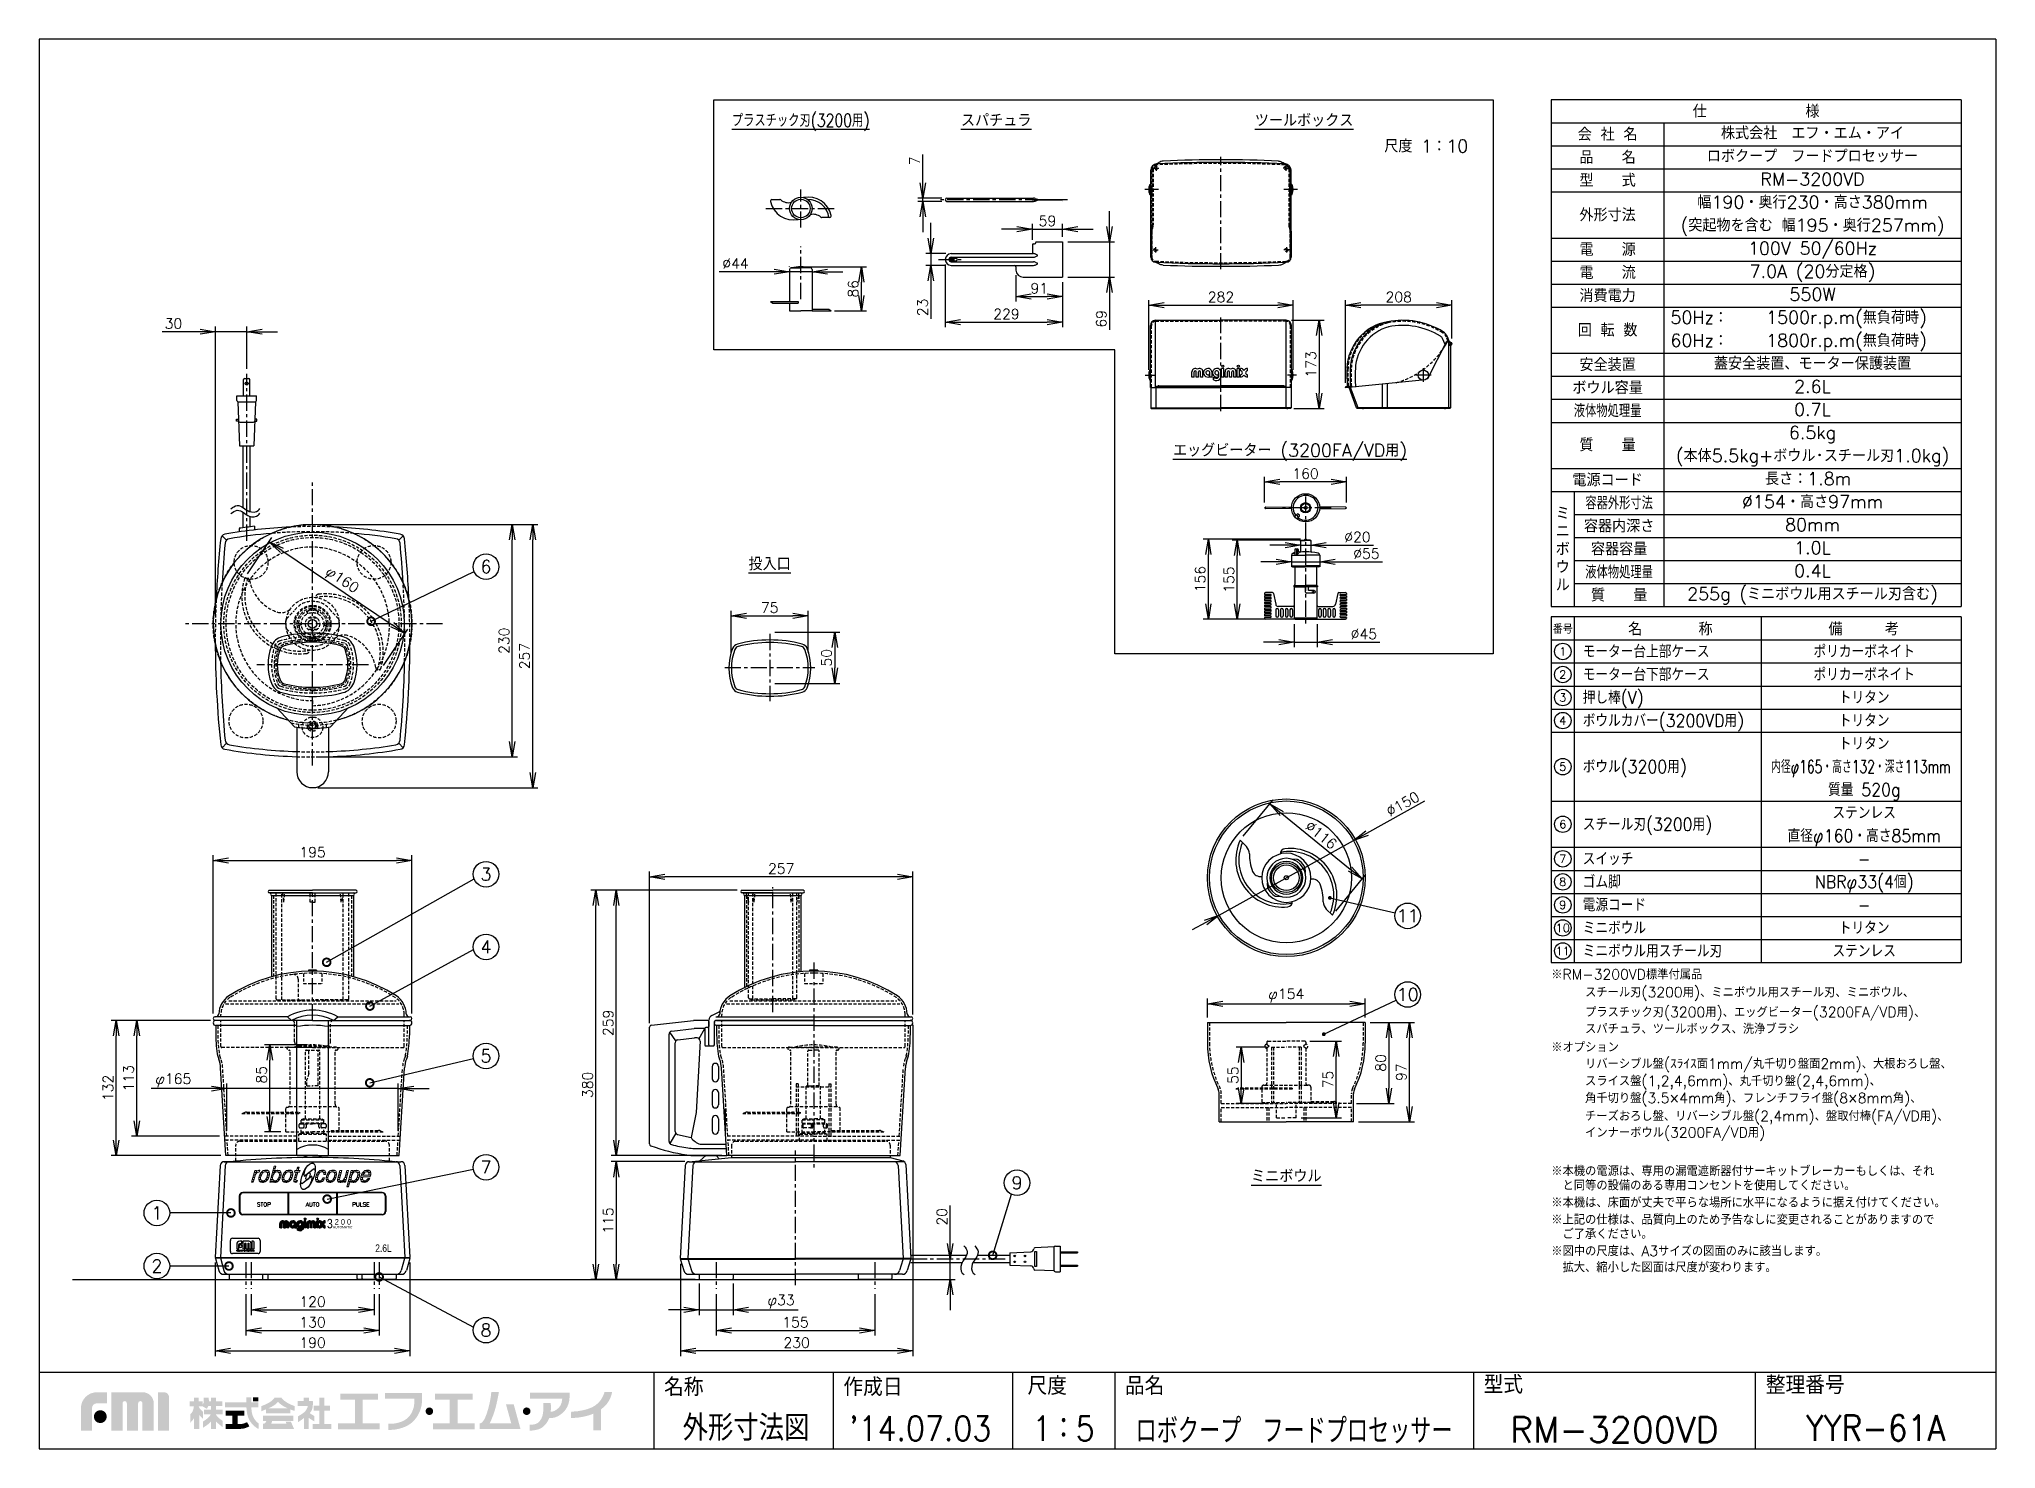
# Model space of a CAD drawing. Extents: x 115 to 2025, y 0 to 1377.
import ezdxf
from ezdxf.enums import TextEntityAlignment as Align

# ---------------------------------------------------------------- set-up
doc = ezdxf.new("R2010")
doc.units = 0
doc.header["$LTSCALE"] = 0.5
doc.header["$PDMODE"] = 3
doc.linetypes.add('CENTER', pattern=[50.8, 31.75, -6.35, 6.35, -6.35])
doc.linetypes.add('HIDDEN', pattern=[9.525, 6.35, -3.175])
doc.layers.get('0').update_dxf_attribs({"linetype": 'CONTINUOUS'})
doc.layers.get('DEFPOINTS').update_dxf_attribs({"linetype": 'CONTINUOUS'})
for name, color, linetype in [('DANMEN', 7, 'CONTINUOUS'), ('KIKI-2D2', 7, 'CONTINUOUS'), ('SIYOU', 7, 'CONTINUOUS'), ('SUNPOU', 7, 'CONTINUOUS'), ('WAKU', 7, 'CONTINUOUS')]:
    doc.layers.add(name, color=color, linetype=linetype)
doc.styles.add('BIGFONT', font='romans.shx', dxfattribs={"bigfont": 'bigfont'})
doc.styles.get("Standard").update_dxf_attribs({"font": 'ROMANS', "bigfont": 'EXTFONT.shx'})
doc.styles.add('STYLE1', font='swiss.ttf', dxfattribs={"bigfont": 'bigfont.shx'})
doc.dimstyles.get("Standard").update_dxf_attribs({"dimscale": 5, "dimtxt": 2, "dimasz": 3, "dimexe": 1, "dimexo": 1, "dimgap": 0.6, "dimtad": 3, "dimdec": 0, "dimzin": 1, "dimdsep": 46, "dimtxsty": 'STANDARD', "dimblk1": 'OPEN', "dimblk2": 'OPEN', "dimsah": 1, "dimcen": 1.5, "dimclrd": 7, "dimclre": 7, "dimclrt": 7, "dimadec": 0, "dimazin": 0, "dimtfac": 1, "dimtdec": 0, "dimtmove": 0, "dimatfit": 0, "dimldrblk": 'DOTSMALL', "dimfxl": 1, "dimtvp": 1, "dimtolj": 1, "dimtzin": 0, "dimarcsym": 0})
doc.dimstyles.new('STYLE_1', dxfattribs={"dimscale": 5, "dimtxt": 2, "dimasz": 3, "dimexe": 1, "dimexo": 1, "dimgap": 0.6, "dimtad": 3, "dimdec": 0, "dimlfac": 2, "dimzin": 0, "dimdsep": 46, "dimtxsty": 'STANDARD', "dimblk1": 'OPEN', "dimblk2": 'OPEN', "dimsah": 1, "dimcen": 1.5, "dimadec": 0, "dimazin": 0, "dimtfac": 1, "dimtdec": 0, "dimtmove": 0, "dimatfit": 0, "dimldrblk": 'DOTSMALL', "dimfxl": 1, "dimtvp": 1, "dimtolj": 1, "dimtzin": 0, "dimarcsym": 0})
pattern_1 = [(45, (-3487.99966, 164.08559), (-0.067882251, 0.067882251), [])]

msp = doc.modelspace()

# ---------------------------------------------------------------- texts
at = {"color": 2, "style": 'BIGFONT'}
for s, p in [('STOP', (327.65, 236.67)), ('AUTO', (375.3, 236.67)), ('PULSE', (420.6, 236.67))]:
    msp.add_text(s, height=4, dxfattribs=at).set_placement(p)
at = {"color": 2, "style": 'STYLE1', "width": 0.8}
for s, height, p in [('3', 9.23, (395.9, 215.38)), ('AUTOMATIC ', 2.3, (401.81, 215.41)), ('2 0 0', 5.36, (403.55, 219.01)), ('2.6L', 7.384, (443.07, 192.28))]:
    msp.add_text(s, height=height, dxfattribs=at).set_placement(p)
at = {"layer": 'SIYOU', "color": 1, "width": 0.8}
msp.add_text('%%Uプラスチック刃(3200用)', height=12.5, dxfattribs=at).set_placement((858.33, 1291.19), align=Align.CENTER)
at = {"layer": 'SIYOU', "color": 1}
for s, p in [('%%uスパチュラ', (1049.22, 1291.19)), ('%%uツールボックス', (1349.76, 1291.19)), ('尺度 1：10', (1469.01, 1266.01)), ('%%Uエッグビーター (3200FA/VD用)', (1335.98, 969.03)), ('%%u投入口', (828.03, 857.96)), ('%%uミニボウル', (1332.41, 260.19))]:
    msp.add_text(s, height=12.5, dxfattribs=at).set_placement(p, align=Align.CENTER)
at = {"layer": 'SIYOU', "color": 7}
for s, p in [('仕\u3000\u3000\u3000\u3000\u3000\u3000\u3000様', (1791.01, 1306.25)), ('会 社 名', (1646.01, 1283.75)), ('品\u3000\u3000名', (1646.01, 1261.25)), ('型\u3000\u3000式', (1646.01, 1238.75)), ('外形寸法', (1646.01, 1205)), ('電\u3000\u3000源', (1646.01, 1171.25)), ('電\u3000\u3000流', (1646.01, 1148.75)), ('消費電力', (1646.01, 1126.25)), ('回 転 数', (1646.01, 1092.5)), ('安全装置', (1646.01, 1058.75)), ('ボウル容量', (1646.01, 1036.25)), ('質\u3000\u3000量', (1646.01, 980.43)), ('電源コード', (1646.01, 946.25)), ('ミ', (1602.26, 913.75)), ('ニ', (1602.26, 896.25)), ('容器内深さ', (1657.26, 901.25)), ('ボ', (1602.26, 878.75)), ('容器容量', (1657.26, 878.75)), ('ウ', (1602.26, 861.25)), ('ル', (1602.26, 843.75)), ('質\u3000\u3000量', (1657.26, 833.75))]:
    msp.add_text(s, height=12.5, dxfattribs=at).set_placement(p, align=Align.MIDDLE_CENTER)
at = {"layer": 'SIYOU', "color": 1}
for s, p in [('株式会社\u3000エフ・エム・アイ', (1846.01, 1285)), ('ロボクープ\u3000フードプロセッサー', (1846.01, 1262.5)), ('RM-3200VD', (1846.01, 1240)), ('幅190・奥行230・高さ380mm', (1846.01, 1217.5)), ('(突起物を含む 幅195・奥行257mm)', (1846.01, 1195)), (' 100V 50/60Hz ', (1846.01, 1172.5)), ('7.0A (20分定格)', (1846.01, 1150)), ('550W', (1846.01, 1127.5)), ('1500r.p.m(無負荷時)', (1879.17, 1105)), ('1800r.p.m(無負荷時)', (1879.17, 1082.5)), ('蓋安全装置、モーター保護装置', (1846.01, 1060)), ('2.6L', (1846.01, 1037.5)), ('0.7L', (1846.01, 1015)), ('6.5kg', (1846.01, 992.5)), ('(本体5.5kg+ボウル･スチール刃1.0kg)', (1846.01, 970)), ('長さ：1.8m ', (1846.01, 947.5)), ('%%C154・高さ97mm', (1846.01, 925)), ('80mm', (1846.01, 902.5)), ('1.0L', (1846.01, 880)), ('0.4L', (1846.01, 857.5)), ('255g (ミニボウル用スチール刃含む)', (1846.01, 835))]:
    msp.add_text(s, height=12.5, dxfattribs=at).set_placement(p, align=Align.MIDDLE_CENTER)
for s, p in [('50Hz：', (1707.35, 1105)), ('60Hz：', (1707.35, 1082.5))]:
    msp.add_text(s, height=12.5, dxfattribs=at).set_placement(p, align=Align.MIDDLE_LEFT)
at = {"layer": 'SIYOU', "color": 7, "width": 0.8}
for s, p in [('液体物処理量', (1646.01, 1013.75)), ('容器外形寸法', (1657.26, 923.75)), ('液体物処理量', (1657.26, 856.25))]:
    msp.add_text(s, height=12.5, dxfattribs=at).set_placement(p, align=Align.MIDDLE_CENTER)
at = {"layer": 'SIYOU', "color": 7}
for s, height, p in [('番号', 8.036, (1602.26, 801.25)), ('名\u3000\u3000\u3000\u3000称', 12.5, (1707.26, 801.25)), ('備\u3000\u3000\u3000考', 12.5, (1896.01, 801.25)), ('1', 8.04, (1602.26, 778.75)), ('2', 8.04, (1602.26, 756.25)), ('3', 8.04, (1602.26, 733.75)), ('4', 8.04, (1602.26, 711.25)), ('5', 8.04, (1602.26, 666.25)), ('6', 8.04, (1602.26, 610)), ('7', 8.04, (1602.26, 576.25)), ('8', 8.04, (1602.26, 553.75)), ('9', 8.04, (1602.26, 531.25)), ('10', 8.036, (1602.26, 508.75)), ('11', 8.036, (1602.26, 486.25))]:
    msp.add_text(s, height=height, dxfattribs=at).set_placement(p, align=Align.MIDDLE)
at = {"layer": 'SIYOU', "color": 1, "width": 0.9}
for s, p in [('モーター台上部ケース', (1621.72, 778.75)), ('モーター台下部ケース', (1621.72, 756.25)), ('押し棒(V)', (1621.72, 733.75)), ('ボウルカバー(3200VD用)', (1621.72, 711.25)), ('ボウル(3200用)', (1621.72, 666.25)), ('スチール刃(3200用)', (1621.72, 610)), ('スイッチ', (1621.72, 576.25)), ('ゴム脚', (1621.72, 553.75)), ('電源コード', (1621.72, 531.25)), ('ミニボウル', (1621.72, 508.75)), ('ミニボウル用スチール刃', (1621.72, 486.25))]:
    msp.add_text(s, height=12.5, dxfattribs=at).set_placement(p, align=Align.MIDDLE_LEFT)
at = {"layer": 'SIYOU', "color": 1}
for s, width, p in [('ポリカーボネイト', 0.9, (1896.49, 778.77)), ('ポリカーボネイト', 0.9, (1896.49, 756.27)), ('トリタン', 0.9, (1896.49, 733.77)), ('トリタン', 0.9, (1896.49, 711.27)), ('トリタン', 0.9, (1896.49, 688.77)), ('内径φ165・高さ132・深さ113mm', 0.7, (1893.15, 666.27)), ('質量 520g', 0.9, (1896.49, 643.77)), ('ステンレス', 0.9, (1896.49, 621.27)), ('直径φ160・高さ85mm', 0.9, (1896.49, 598.77)), ('-', 0.9, (1896.49, 576.27)), ('NBRφ33(4個)', 0.9, (1896.49, 553.77)), ('トリタン', 0.9, (1896.49, 508.77)), ('-', 0.9, (1896.49, 531.27)), ('ステンレス', 0.9, (1896.49, 486.27))]:
    msp.add_text(s, height=12.5, dxfattribs=dict(at, width=width)).set_placement(p, align=Align.MIDDLE_CENTER)
for s, p in [('※RM-3200VD標準付属品', (1591.01, 458.41)), ('\u3000\u3000\u3000スチール刃(3200用)、ミニボウル用スチール刃、ミニボウル、', (1591.01, 441.02)), ('\u3000\u3000\u3000プラスチック刃(3200用)、エッグビーター(3200FA/VD用)、', (1591.01, 421.56)), ('\u3000\u3000\u3000スパチュラ、ツールボックス、洗浄ブラシ', (1591.01, 405.34)), ('※オプション', (1591.01, 387.34)), ('\u3000\u3000\u3000リバーシブル盤(ｽﾗｲｽ面1mm/丸千切り盤面2mm)、大根おろし盤、', (1591.01, 371.17)), ('\u3000\u3000\u3000スライス盤(1,2,4,6mm)、丸千切り盤(2,4,6mm)、', (1591.01, 354.35)), ('\u3000\u3000\u3000角千切り盤(3.5×4mm角)、フレンチフライ盤(8×8mm角)、', (1591.01, 337.67)), ('\u3000\u3000\u3000チーズおろし盤、リバーシブル盤(2,4mm)、盤取付棒(FA/VD用)、', (1591.01, 320.12)), ('\u3000\u3000\u3000インナーボウル(3200FA/VD用)', (1591.01, 304.01)), ('※本機の電源は、専用の漏電遮断器付サーキットブレーカーもしくは、それ', (1591.01, 266.42)), ('\u3000と同等の設備のある専用コンセントを使用してください。', (1591.01, 252.42)), ('※本機は、床面が丈夫で平らな場所に水平になるように据え付けてください。', (1591.01, 235.7)), ('※上記の仕様は、品質向上のため予告なしに変更されることがありますので', (1591.01, 218.98)), ('\u3000ご了承ください。', (1591.01, 204.98)), ('※図中の尺度は、A3サイズの図面のみに該当します。', (1591.01, 188.26)), ('\u3000拡大、縮小した図面は尺度が変わります。', (1591.01, 172.47))]:
    msp.add_text(s, height=10, dxfattribs=at).set_placement(p)
at = {"layer": 'SUNPOU'}
for s, p in [('6', (551.2, 861.53)), ('3', (551.2, 561.21)), ('11', (1450.86, 520.53)), ('4', (551.2, 490.24)), ('10', (1450.86, 443.71)), ('5', (551.2, 383.7)), ('7', (551.2, 275.03)), ('9', (1069.52, 259.87)), ('1', (229.92, 230.41)), ('2', (229.92, 178.59)), ('8', (551.2, 115.95))]:
    msp.add_text(s, height=12.5, dxfattribs=at).set_placement(p, align=Align.MIDDLE)
at = {"layer": 'WAKU'}
for s, p in [('名称', (725.02, 51.55)), ('作成日', (900.02, 51.55)), ('尺度', (1079.76, 52.71)), ('品名', (1174.84, 52.71)), ('型式', (1524.95, 53.98)), ('整理番号', (1800.43, 53.55))]:
    msp.add_text(s, height=17.5, dxfattribs=at).set_placement(p)
at = {"layer": 'WAKU', "color": 1, "width": 0.9}
for s, height, p in [('外形寸法図', 25, (805, 8.02)), ("'14.07.03", 24, (975, 8.02)), ('1：5', 24, (1115, 8.02)), ('YYR-61A', 25, (1907.5, 8.02))]:
    msp.add_text(s, height=height, dxfattribs=at).set_placement(p, align=Align.CENTER)
at = {"layer": 'WAKU', "color": 1, "width": 0.75}
msp.add_text('ロボクープ\u3000フードプロセッサー', height=25, dxfattribs=at).set_placement((1340, 18.75), align=Align.MIDDLE)
at = {"layer": 'WAKU', "color": 1}
msp.add_text('RM-3200VD', height=25, dxfattribs=at).set_placement((1652.5, 18.75), align=Align.MIDDLE)

# ---------------------------------------------------------------- blocks, each defined once
blk = doc.blocks.new('_OPEN')
at = {"color": 0, "linetype": 'ByBlock'}
for p, q in [((-1, 0.17), (0, 0)), ((0, 0), (-1, -0.17)), ((0, 0), (-1, 0))]:
    blk.add_line(p, q, dxfattribs=at)
blk = doc.blocks.new('*D2')
at = {"layer": 'DEFPOINTS', "color": 0}
for p in [(1339.1, 1116.9), (1198.1, 1048.7), (1339.1, 1048.7)]:
    blk.add_point(p, dxfattribs=at)
at = {"layer": 'SUNPOU', "color": 0, "lineweight": -2}
for p, q in [((1198.1, 1053.7), (1198.1, 1121.9)), ((1213.1, 1116.9), (1324.1, 1116.9)), ((1339.1, 1053.7), (1339.1, 1121.9))]:
    blk.add_line(p, q, dxfattribs=at)
at = {"layer": 'SUNPOU', "color": 0, "lineweight": -2, "xscale": 15, "yscale": 15, "zscale": 15, "rotation": 180}
blk.add_blockref('_OPEN', (1198.1, 1116.9), dxfattribs=at)
at = {"layer": 'SUNPOU', "color": 0, "lineweight": -2, "xscale": 15, "yscale": 15, "zscale": 15}
blk.add_blockref('_OPEN', (1339.1, 1116.9), dxfattribs=at)
at = {"layer": 'SUNPOU', "color": 0, "insert": (1268.6, 1124.9), "char_height": 10, "attachment_point": 5}
blk.add_mtext('\\A1;282', dxfattribs=at)
blk = doc.blocks.new('_DotSmall')
at = {"color": 0, "linetype": 'ByBlock', "const_width": 0.5}
blk.add_lwpolyline([(-0.0625, 0, 1), (0.0625, 0, 1)], format="xyb", close=True, dxfattribs=at)
blk = doc.blocks.new('*D3')
at = {"layer": 'DEFPOINTS', "color": 0}
for p in [(1068.5, 1151.3), (1114, 1144.3), (1114, 1125.4)]:
    blk.add_point(p, dxfattribs=at)
at = {"layer": 'SUNPOU', "color": 0, "lineweight": -2}
for p, q in [((1068.5, 1146.3), (1068.5, 1120.4)), ((1114, 1139.3), (1114, 1120.4)), ((1083.5, 1125.4), (1099, 1125.4))]:
    blk.add_line(p, q, dxfattribs=at)
at = {"layer": 'SUNPOU', "color": 0, "lineweight": -2, "xscale": 15, "yscale": 15, "zscale": 15, "rotation": 180}
blk.add_blockref('_OPEN', (1068.5, 1125.4), dxfattribs=at)
at = {"layer": 'SUNPOU', "color": 0, "lineweight": -2, "xscale": 15, "yscale": 15, "zscale": 15}
blk.add_blockref('_OPEN', (1114, 1125.4), dxfattribs=at)
at = {"layer": 'SUNPOU', "color": 0, "insert": (1091.2, 1133.4), "char_height": 10, "attachment_point": 5}
blk.add_mtext('\\A1;91', dxfattribs=at)
blk = doc.blocks.new('*D4')
at = {"layer": 'DEFPOINTS', "color": 0}
for p in [(977.7, 1221.5), (1001.1, 1221.5), (1001.1, 1218.3)]:
    blk.add_point(p, dxfattribs=at)
at = {"layer": 'SUNPOU', "color": 0, "lineweight": -2}
for p, q in [((977.7, 1236.5), (977.7, 1264.2)), ((996.1, 1221.5), (972.7, 1221.5)), ((996.1, 1218.3), (972.7, 1218.3)), ((977.7, 1218.3), (977.7, 1221.5)), ((977.7, 1203.3), (977.7, 1188.3))]:
    blk.add_line(p, q, dxfattribs=at)
at = {"layer": 'SUNPOU', "color": 0, "lineweight": -2, "xscale": 15, "yscale": 15, "zscale": 15}
for p, rotation in [((977.7, 1221.5), 270), ((977.7, 1218.3), 90)]:
    blk.add_blockref('_OPEN', p, dxfattribs=dict(at, rotation=rotation))
at = {"layer": 'SUNPOU', "color": 0, "insert": (969.7, 1257.9), "char_height": 10, "attachment_point": 5, "rotation": 90}
blk.add_mtext('\\A1;7', dxfattribs=at)
blk = doc.blocks.new('*D5')
at = {"layer": 'DEFPOINTS', "color": 0}
for p in [(1114, 1191.2), (1084.5, 1175.8), (1114, 1178.8)]:
    blk.add_point(p, dxfattribs=at)
at = {"layer": 'SUNPOU', "color": 0, "lineweight": -2}
for p, q in [((1069.5, 1191.2), (1054.5, 1191.2)), ((1084.5, 1180.8), (1084.5, 1196.2)), ((1084.5, 1191.2), (1114, 1191.2)), ((1114, 1183.8), (1114, 1196.2)), ((1129, 1191.2), (1144, 1191.2))]:
    blk.add_line(p, q, dxfattribs=at)
at = {"layer": 'SUNPOU', "color": 0, "lineweight": -2, "xscale": 15, "yscale": 15, "zscale": 15}
blk.add_blockref('_OPEN', (1084.5, 1191.2), dxfattribs=at)
at = {"layer": 'SUNPOU', "color": 0, "lineweight": -2, "xscale": 15, "yscale": 15, "zscale": 15, "rotation": 180}
blk.add_blockref('_OPEN', (1114, 1191.2), dxfattribs=at)
at = {"layer": 'SUNPOU', "color": 0, "insert": (1099.2, 1199.2), "char_height": 10, "attachment_point": 5}
blk.add_mtext('\\A1;59', dxfattribs=at)
blk = doc.blocks.new('*D6')
at = {"layer": 'DEFPOINTS', "color": 0}
for p in [(1114, 1178.8), (1114, 1144.3), (1159.8, 1144.3)]:
    blk.add_point(p, dxfattribs=at)
at = {"layer": 'SUNPOU', "color": 0, "lineweight": -2}
for p, q in [((1159.8, 1193.8), (1159.8, 1208.8)), ((1119, 1178.8), (1164.8, 1178.8)), ((1159.8, 1178.8), (1159.8, 1144.3)), ((1119, 1144.3), (1164.8, 1144.3)), ((1159.8, 1129.3), (1159.8, 1093))]:
    blk.add_line(p, q, dxfattribs=at)
at = {"layer": 'SUNPOU', "color": 0, "lineweight": -2, "xscale": 15, "yscale": 15, "zscale": 15}
for p, rotation in [((1159.8, 1178.8), 270), ((1159.8, 1144.3), 90)]:
    blk.add_blockref('_OPEN', p, dxfattribs=dict(at, rotation=rotation))
at = {"layer": 'SUNPOU', "color": 0, "insert": (1151.8, 1103.6), "char_height": 10, "attachment_point": 5, "rotation": 90}
blk.add_mtext('\\A1;69', dxfattribs=at)
blk = doc.blocks.new('*D7')
at = {"layer": 'DEFPOINTS', "color": 0}
for p in [(999.5, 1161.5), (1114, 1144.3), (1114, 1100.3)]:
    blk.add_point(p, dxfattribs=at)
at = {"layer": 'SUNPOU', "color": 0, "lineweight": -2}
for p, q in [((999.5, 1156.5), (999.5, 1095.3)), ((1114, 1139.3), (1114, 1095.3)), ((1014.5, 1100.3), (1099, 1100.3))]:
    blk.add_line(p, q, dxfattribs=at)
at = {"layer": 'SUNPOU', "color": 0, "lineweight": -2, "xscale": 15, "yscale": 15, "zscale": 15, "rotation": 180}
blk.add_blockref('_OPEN', (999.5, 1100.3), dxfattribs=at)
at = {"layer": 'SUNPOU', "color": 0, "lineweight": -2, "xscale": 15, "yscale": 15, "zscale": 15}
blk.add_blockref('_OPEN', (1114, 1100.3), dxfattribs=at)
at = {"layer": 'SUNPOU', "color": 0, "insert": (1059.2, 1108.3), "char_height": 10, "attachment_point": 5}
blk.add_mtext('\\A1;229', dxfattribs=at)
blk = doc.blocks.new('*D8')
at = {"layer": 'DEFPOINTS', "color": 0}
for p in [(847.5, 1149.6), (847.5, 1149.4), (869.5, 1150.6)]:
    blk.add_point(p, dxfattribs=at)
at = {"layer": 'SUNPOU', "color": 0, "lineweight": -2}
for p, q in [((832.5, 1149.6), (778.9, 1149.6)), ((847.5, 1154.4), (847.5, 1154.6)), ((869.5, 1149.6), (847.5, 1149.6)), ((884.5, 1149.6), (899.5, 1149.6)), ((869.5, 1145.6), (869.5, 1144.6))]:
    blk.add_line(p, q, dxfattribs=at)
at = {"layer": 'SUNPOU', "color": 0, "lineweight": -2, "xscale": 15, "yscale": 15, "zscale": 15}
blk.add_blockref('_OPEN', (847.5, 1149.6), dxfattribs=at)
at = {"layer": 'SUNPOU', "color": 0, "lineweight": -2, "xscale": 15, "yscale": 15, "zscale": 15, "rotation": 180}
blk.add_blockref('_OPEN', (869.5, 1149.6), dxfattribs=at)
at = {"layer": 'SUNPOU', "color": 0, "insert": (794.8, 1157.6), "char_height": 10, "attachment_point": 5}
blk.add_mtext('\\A1;%%C44', dxfattribs=at)
blk = doc.blocks.new('*D9')
at = {"layer": 'DEFPOINTS', "color": 0}
for p in [(858.5, 1154.4), (917.6, 1154.4), (886.4, 1111.4)]:
    blk.add_point(p, dxfattribs=at)
at = {"layer": 'SUNPOU', "color": 0, "lineweight": -2}
for p, q in [((863.5, 1154.4), (922.6, 1154.4)), ((917.6, 1126.4), (917.6, 1139.4)), ((891.4, 1111.4), (922.6, 1111.4))]:
    blk.add_line(p, q, dxfattribs=at)
at = {"layer": 'SUNPOU', "color": 0, "lineweight": -2, "xscale": 15, "yscale": 15, "zscale": 15}
for p, rotation in [((917.6, 1154.4), 90), ((917.6, 1111.4), 270)]:
    blk.add_blockref('_OPEN', p, dxfattribs=dict(at, rotation=rotation))
at = {"layer": 'SUNPOU', "color": 0, "insert": (909.6, 1132.9), "char_height": 10, "attachment_point": 5, "rotation": 90}
blk.add_mtext('\\A1;86', dxfattribs=at)
blk = doc.blocks.new('*D10')
at = {"layer": 'DEFPOINTS', "color": 0}
for p in [(1332.3, 1102.2), (1334.6, 1015.9), (1364.4, 1015.9)]:
    blk.add_point(p, dxfattribs=at)
at = {"layer": 'SUNPOU', "color": 0, "lineweight": -2}
for p, q in [((1337.3, 1102.2), (1369.4, 1102.2)), ((1364.4, 1087.2), (1364.4, 1030.9)), ((1339.6, 1015.9), (1369.4, 1015.9))]:
    blk.add_line(p, q, dxfattribs=at)
at = {"layer": 'SUNPOU', "color": 0, "lineweight": -2, "xscale": 15, "yscale": 15, "zscale": 15}
for p, rotation in [((1364.4, 1102.2), 90), ((1364.4, 1015.9), 270)]:
    blk.add_blockref('_OPEN', p, dxfattribs=dict(at, rotation=rotation))
at = {"layer": 'SUNPOU', "color": 0, "insert": (1356.4, 1059.1), "char_height": 10, "attachment_point": 5, "rotation": 90}
blk.add_mtext('\\A1;173', dxfattribs=at)
blk = doc.blocks.new('*D11')
at = {"layer": 'DEFPOINTS', "color": 0}
for p in [(1390.1, 1116.9), (1494.1, 1079.4), (1390.1, 1036.1)]:
    blk.add_point(p, dxfattribs=at)
at = {"layer": 'SUNPOU', "color": 0, "lineweight": -2}
for p, q in [((1390.1, 1041.1), (1390.1, 1121.9)), ((1479.1, 1116.9), (1405.1, 1116.9)), ((1494.1, 1084.4), (1494.1, 1121.9))]:
    blk.add_line(p, q, dxfattribs=at)
at = {"layer": 'SUNPOU', "color": 0, "lineweight": -2, "xscale": 15, "yscale": 15, "zscale": 15, "rotation": 180}
blk.add_blockref('_OPEN', (1390.1, 1116.9), dxfattribs=at)
at = {"layer": 'SUNPOU', "color": 0, "lineweight": -2, "xscale": 15, "yscale": 15, "zscale": 15}
blk.add_blockref('_OPEN', (1494.1, 1116.9), dxfattribs=at)
at = {"layer": 'SUNPOU', "color": 0, "insert": (1442.1, 1124.9), "char_height": 10, "attachment_point": 5}
blk.add_mtext('\\A1;208', dxfattribs=at)
blk = doc.blocks.new('*D12')
at = {"layer": 'DEFPOINTS', "color": 0}
for p in [(1005.2, 1167.3), (985.4, 1155.8), (1005.2, 1155.8)]:
    blk.add_point(p, dxfattribs=at)
at = {"layer": 'SUNPOU', "color": 0, "lineweight": -2}
for p, q in [((985.4, 1182.3), (985.4, 1197.3)), ((1000.2, 1167.3), (980.4, 1167.3)), ((985.4, 1167.3), (985.4, 1155.8)), ((1000.2, 1155.8), (980.4, 1155.8)), ((985.4, 1140.8), (985.4, 1103.6))]:
    blk.add_line(p, q, dxfattribs=at)
at = {"layer": 'SUNPOU', "color": 0, "lineweight": -2, "xscale": 15, "yscale": 15, "zscale": 15}
for p, rotation in [((985.4, 1167.3), 270), ((985.4, 1155.8), 90)]:
    blk.add_blockref('_OPEN', p, dxfattribs=dict(at, rotation=rotation))
at = {"layer": 'SUNPOU', "color": 0, "insert": (977.4, 1114.7), "char_height": 10, "attachment_point": 5, "rotation": 90}
blk.add_mtext('\\A1;23', dxfattribs=at)
blk = doc.blocks.new('*D13')
at = {"layer": 'DEFPOINTS', "color": 0}
for p in [(1004.2, 185.5), (1004.2, 185.5), (947.9, 165.5)]:
    blk.add_point(p, dxfattribs=at)
at = {"layer": 'SUNPOU', "color": 7, "lineweight": -2}
for p, q in [((1004.2, 200.5), (1004.2, 237.7)), ((1004.2, 165.5), (1004.2, 185.5)), ((952.9, 165.5), (1009.2, 165.5)), ((1004.2, 150.5), (1004.2, 135.5))]:
    blk.add_line(p, q, dxfattribs=at)
at = {"layer": 'SUNPOU', "color": 7, "lineweight": -2, "xscale": 15, "yscale": 15, "zscale": 15}
for p, rotation in [((1004.2, 185.5), 270), ((1004.2, 165.5), 90)]:
    blk.add_blockref('_OPEN', p, dxfattribs=dict(at, rotation=rotation))
at = {"layer": 'SUNPOU', "color": 7, "insert": (996.2, 226.6), "char_height": 10, "attachment_point": 5, "rotation": 90}
blk.add_mtext('\\A1;20', dxfattribs=at)
blk = doc.blocks.new('*D14')
at = {"layer": 'DEFPOINTS', "color": 0}
for p in [(750.4, 280.5), (678.4, 165.5), (760.3, 165.5)]:
    blk.add_point(p, dxfattribs=at)
at = {"layer": 'SUNPOU', "color": 7, "lineweight": -2}
for p, q in [((745.4, 280.5), (673.4, 280.5)), ((678.4, 265.5), (678.4, 180.5)), ((755.3, 165.5), (673.4, 165.5))]:
    blk.add_line(p, q, dxfattribs=at)
at = {"layer": 'SUNPOU', "color": 7, "lineweight": -2, "xscale": 15, "yscale": 15, "zscale": 15}
for p, rotation in [((678.4, 280.5), 90), ((678.4, 165.5), 270)]:
    blk.add_blockref('_OPEN', p, dxfattribs=dict(at, rotation=rotation))
at = {"layer": 'SUNPOU', "color": 7, "insert": (670.4, 223), "char_height": 10, "attachment_point": 5, "rotation": 90}
blk.add_mtext('\\A1;115', dxfattribs=at)
blk = doc.blocks.new('*D15')
at = {"layer": 'DEFPOINTS', "color": 0}
for p in [(865.6, 813.5), (790.6, 772.6), (865.6, 772.6)]:
    blk.add_point(p, dxfattribs=at)
at = {"layer": 'SUNPOU', "color": 7, "lineweight": -2}
for p, q in [((790.6, 777.6), (790.6, 818.5)), ((805.6, 813.5), (850.6, 813.5)), ((865.6, 777.6), (865.6, 818.5))]:
    blk.add_line(p, q, dxfattribs=at)
at = {"layer": 'SUNPOU', "color": 7, "lineweight": -2, "xscale": 15, "yscale": 15, "zscale": 15, "rotation": 180}
blk.add_blockref('_OPEN', (790.6, 813.5), dxfattribs=at)
at = {"layer": 'SUNPOU', "color": 7, "lineweight": -2, "xscale": 15, "yscale": 15, "zscale": 15}
blk.add_blockref('_OPEN', (865.6, 813.5), dxfattribs=at)
at = {"layer": 'SUNPOU', "color": 7, "insert": (828.1, 821.5), "char_height": 10, "attachment_point": 5}
blk.add_mtext('\\A1;75', dxfattribs=at)
blk = doc.blocks.new('*D16')
at = {"layer": 'DEFPOINTS', "color": 0}
for p in [(828.1, 797.6), (828.1, 747.6), (891.6, 747.6)]:
    blk.add_point(p, dxfattribs=at)
at = {"layer": 'SUNPOU', "color": 7, "lineweight": -2}
for p, q in [((833.1, 797.6), (896.6, 797.6)), ((891.6, 782.6), (891.6, 762.6)), ((833.1, 747.6), (896.6, 747.6))]:
    blk.add_line(p, q, dxfattribs=at)
at = {"layer": 'SUNPOU', "color": 7, "lineweight": -2, "xscale": 15, "yscale": 15, "zscale": 15}
for p, rotation in [((891.6, 797.6), 90), ((891.6, 747.6), 270)]:
    blk.add_blockref('_OPEN', p, dxfattribs=dict(at, rotation=rotation))
at = {"layer": 'SUNPOU', "color": 7, "insert": (883.6, 772.6), "char_height": 10, "attachment_point": 5, "rotation": 90}
blk.add_mtext('\\A1;50', dxfattribs=at)
blk = doc.blocks.new('*D17')
at = {"layer": 'DEFPOINTS', "color": 0}
for p in [(478.9, 574.7), (284.9, 420.2), (478.9, 420.2)]:
    blk.add_point(p, dxfattribs=at)
at = {"layer": 'SUNPOU', "color": 7, "lineweight": -2}
for p, q in [((284.9, 425.2), (284.9, 579.7)), ((299.9, 574.7), (463.9, 574.7)), ((478.9, 425.2), (478.9, 579.7))]:
    blk.add_line(p, q, dxfattribs=at)
at = {"layer": 'SUNPOU', "color": 7, "lineweight": -2, "xscale": 15, "yscale": 15, "zscale": 15, "rotation": 180}
blk.add_blockref('_OPEN', (284.9, 574.7), dxfattribs=at)
at = {"layer": 'SUNPOU', "color": 7, "lineweight": -2, "xscale": 15, "yscale": 15, "zscale": 15}
blk.add_blockref('_OPEN', (478.9, 574.7), dxfattribs=at)
at = {"layer": 'SUNPOU', "color": 7, "insert": (381.9, 582.7), "char_height": 10, "attachment_point": 5}
blk.add_mtext('\\A1;195', dxfattribs=at)
blk = doc.blocks.new('*D18')
at = {"layer": 'DEFPOINTS', "color": 0}
for p in [(286.9, 187), (476.9, 187), (476.9, 95.7)]:
    blk.add_point(p, dxfattribs=at)
at = {"layer": 'SUNPOU', "color": 7, "lineweight": -2}
for p, q in [((286.9, 182), (286.9, 90.7)), ((476.9, 182), (476.9, 90.7)), ((301.9, 95.7), (461.9, 95.7))]:
    blk.add_line(p, q, dxfattribs=at)
at = {"layer": 'SUNPOU', "color": 7, "lineweight": -2, "xscale": 15, "yscale": 15, "zscale": 15, "rotation": 180}
blk.add_blockref('_OPEN', (286.9, 95.7), dxfattribs=at)
at = {"layer": 'SUNPOU', "color": 7, "lineweight": -2, "xscale": 15, "yscale": 15, "zscale": 15}
blk.add_blockref('_OPEN', (476.9, 95.7), dxfattribs=at)
at = {"layer": 'SUNPOU', "color": 7, "insert": (381.9, 103.7), "char_height": 10, "attachment_point": 5}
blk.add_mtext('\\A1;190', dxfattribs=at)
blk = doc.blocks.new('*D19')
at = {"layer": 'DEFPOINTS', "color": 0}
for p in [(710.8, 558.7), (710.8, 410.7), (967.8, 419.2)]:
    blk.add_point(p, dxfattribs=at)
at = {"layer": 'SUNPOU', "color": 7, "lineweight": -2}
for p, q in [((710.8, 415.7), (710.8, 563.7)), ((952.8, 558.7), (725.8, 558.7)), ((967.8, 424.2), (967.8, 563.7))]:
    blk.add_line(p, q, dxfattribs=at)
at = {"layer": 'SUNPOU', "color": 7, "lineweight": -2, "xscale": 15, "yscale": 15, "zscale": 15, "rotation": 180}
blk.add_blockref('_OPEN', (710.8, 558.7), dxfattribs=at)
at = {"layer": 'SUNPOU', "color": 7, "lineweight": -2, "xscale": 15, "yscale": 15, "zscale": 15}
blk.add_blockref('_OPEN', (967.8, 558.7), dxfattribs=at)
at = {"layer": 'SUNPOU', "color": 7, "insert": (839.3, 566.7), "char_height": 10, "attachment_point": 5}
blk.add_mtext('\\A1;257', dxfattribs=at)
blk = doc.blocks.new('*D20')
at = {"layer": 'DEFPOINTS', "color": 0}
for p in [(658.4, 545.5), (801.3, 545.5), (757.4, 165.5)]:
    blk.add_point(p, dxfattribs=at)
at = {"layer": 'SUNPOU', "color": 7, "lineweight": -2}
for p, q in [((796.3, 545.5), (653.4, 545.5)), ((658.4, 180.5), (658.4, 530.5)), ((752.4, 165.5), (653.4, 165.5))]:
    blk.add_line(p, q, dxfattribs=at)
at = {"layer": 'SUNPOU', "color": 7, "lineweight": -2, "xscale": 15, "yscale": 15, "zscale": 15}
for p, rotation in [((658.4, 545.5), 90), ((658.4, 165.5), 270)]:
    blk.add_blockref('_OPEN', p, dxfattribs=dict(at, rotation=rotation))
at = {"layer": 'SUNPOU', "color": 7, "insert": (650.4, 355.5), "char_height": 10, "attachment_point": 5, "rotation": 90}
blk.add_mtext('\\A1;380', dxfattribs=at)
blk = doc.blocks.new('*D21')
at = {"layer": 'DEFPOINTS', "color": 0}
for p in [(381.9, 902.7), (596.8, 902.7), (381.9, 645.7)]:
    blk.add_point(p, dxfattribs=at)
at = {"layer": 'SUNPOU', "color": 7, "lineweight": -2}
for p, q in [((386.9, 902.7), (601.8, 902.7)), ((596.8, 660.7), (596.8, 887.7)), ((386.9, 645.7), (601.8, 645.7))]:
    blk.add_line(p, q, dxfattribs=at)
at = {"layer": 'SUNPOU', "color": 7, "lineweight": -2, "xscale": 15, "yscale": 15, "zscale": 15}
for p, rotation in [((596.8, 902.7), 90), ((596.8, 645.7), 270)]:
    blk.add_blockref('_OPEN', p, dxfattribs=dict(at, rotation=rotation))
at = {"layer": 'SUNPOU', "color": 7, "insert": (588.8, 774.2), "char_height": 10, "attachment_point": 5, "rotation": 90}
blk.add_mtext('\\A1;257', dxfattribs=at)
blk = doc.blocks.new('*D22')
at = {"layer": 'DEFPOINTS', "color": 0}
for p in [(381.9, 902.7), (576.8, 902.7), (381.9, 675.7)]:
    blk.add_point(p, dxfattribs=at)
at = {"layer": 'SUNPOU', "color": 7, "lineweight": -2}
for p, q in [((386.9, 902.7), (581.8, 902.7)), ((576.8, 690.7), (576.8, 887.7)), ((386.9, 675.7), (581.8, 675.7))]:
    blk.add_line(p, q, dxfattribs=at)
at = {"layer": 'SUNPOU', "color": 7, "lineweight": -2, "xscale": 15, "yscale": 15, "zscale": 15}
for p, rotation in [((576.8, 902.7), 90), ((576.8, 675.7), 270)]:
    blk.add_blockref('_OPEN', p, dxfattribs=dict(at, rotation=rotation))
at = {"layer": 'SUNPOU', "color": 7, "insert": (568.8, 789.2), "char_height": 10, "attachment_point": 5, "rotation": 90}
blk.add_mtext('\\A1;230', dxfattribs=at)
blk = doc.blocks.new('*D23')
at = {"layer": 'DEFPOINTS', "color": 0}
for p in [(967.8, 419.2), (740.9, 185.8), (740.9, 95.7)]:
    blk.add_point(p, dxfattribs=at)
at = {"layer": 'SUNPOU', "color": 7, "lineweight": -2}
for p, q in [((967.8, 414.2), (967.8, 90.7)), ((740.9, 180.8), (740.9, 90.7)), ((952.8, 95.7), (755.9, 95.7))]:
    blk.add_line(p, q, dxfattribs=at)
at = {"layer": 'SUNPOU', "color": 7, "lineweight": -2, "xscale": 15, "yscale": 15, "zscale": 15, "rotation": 180}
blk.add_blockref('_OPEN', (740.9, 95.7), dxfattribs=at)
at = {"layer": 'SUNPOU', "color": 7, "lineweight": -2, "xscale": 15, "yscale": 15, "zscale": 15}
blk.add_blockref('_OPEN', (967.8, 95.7), dxfattribs=at)
at = {"layer": 'SUNPOU', "color": 7, "insert": (854.4, 103.7), "char_height": 10, "attachment_point": 5}
blk.add_mtext('\\A1;230', dxfattribs=at)
blk = doc.blocks.new('*D24')
at = {"layer": 'DEFPOINTS', "color": 0}
for p in [(678.4, 545.5), (801.3, 545.5), (786.3, 286.5)]:
    blk.add_point(p, dxfattribs=at)
at = {"layer": 'SUNPOU', "color": 7, "lineweight": -2}
for p, q in [((796.3, 545.5), (673.4, 545.5)), ((678.4, 301.5), (678.4, 530.5)), ((781.3, 286.5), (673.4, 286.5))]:
    blk.add_line(p, q, dxfattribs=at)
at = {"layer": 'SUNPOU', "color": 7, "lineweight": -2, "xscale": 15, "yscale": 15, "zscale": 15}
for p, rotation in [((678.4, 545.5), 90), ((678.4, 286.5), 270)]:
    blk.add_blockref('_OPEN', p, dxfattribs=dict(at, rotation=rotation))
at = {"layer": 'SUNPOU', "color": 7, "insert": (670.4, 416), "char_height": 10, "attachment_point": 5, "rotation": 90}
blk.add_mtext('\\A1;259', dxfattribs=at)
blk = doc.blocks.new('*D25')
at = {"layer": 'DEFPOINTS', "color": 0}
for p in [(316.9, 156.1), (446.9, 156.1), (446.9, 115.7)]:
    blk.add_point(p, dxfattribs=at)
at = {"layer": 'SUNPOU', "color": 7, "lineweight": -2}
for p, q in [((316.9, 151.1), (316.9, 110.7)), ((446.9, 151.1), (446.9, 110.7)), ((331.9, 115.7), (431.9, 115.7))]:
    blk.add_line(p, q, dxfattribs=at)
at = {"layer": 'SUNPOU', "color": 7, "lineweight": -2, "xscale": 15, "yscale": 15, "zscale": 15, "rotation": 180}
blk.add_blockref('_OPEN', (316.9, 115.7), dxfattribs=at)
at = {"layer": 'SUNPOU', "color": 7, "lineweight": -2, "xscale": 15, "yscale": 15, "zscale": 15}
blk.add_blockref('_OPEN', (446.9, 115.7), dxfattribs=at)
at = {"layer": 'SUNPOU', "color": 7, "insert": (381.9, 123.7), "char_height": 10, "attachment_point": 5}
blk.add_mtext('\\A1;130', dxfattribs=at)
blk = doc.blocks.new('*D26')
at = {"layer": 'DEFPOINTS', "color": 0}
for p in [(775.8, 156.1), (930.8, 156.1), (930.8, 115.7)]:
    blk.add_point(p, dxfattribs=at)
at = {"layer": 'SUNPOU', "color": 7, "lineweight": -2}
for p, q in [((775.8, 151.1), (775.8, 110.7)), ((930.8, 151.1), (930.8, 110.7)), ((790.8, 115.7), (915.8, 115.7))]:
    blk.add_line(p, q, dxfattribs=at)
at = {"layer": 'SUNPOU', "color": 7, "lineweight": -2, "xscale": 15, "yscale": 15, "zscale": 15, "rotation": 180}
blk.add_blockref('_OPEN', (775.8, 115.7), dxfattribs=at)
at = {"layer": 'SUNPOU', "color": 7, "lineweight": -2, "xscale": 15, "yscale": 15, "zscale": 15}
blk.add_blockref('_OPEN', (930.8, 115.7), dxfattribs=at)
at = {"layer": 'SUNPOU', "color": 7, "insert": (853.3, 123.7), "char_height": 10, "attachment_point": 5}
blk.add_mtext('\\A1;155', dxfattribs=at)
blk = doc.blocks.new('*D27')
at = {"layer": 'DEFPOINTS', "color": 0}
for p in [(287.2, 1091), (317.6, 1049.8), (287.2, 808.8)]:
    blk.add_point(p, dxfattribs=at)
at = {"layer": 'SUNPOU', "color": 7, "lineweight": -2}
for p, q in [((272.2, 1091), (235, 1091)), ((287.2, 813.8), (287.2, 1096)), ((317.6, 1091), (287.2, 1091)), ((317.6, 1054.8), (317.6, 1096)), ((332.6, 1091), (347.6, 1091))]:
    blk.add_line(p, q, dxfattribs=at)
at = {"layer": 'SUNPOU', "color": 7, "lineweight": -2, "xscale": 15, "yscale": 15, "zscale": 15}
blk.add_blockref('_OPEN', (287.2, 1091), dxfattribs=at)
at = {"layer": 'SUNPOU', "color": 7, "lineweight": -2, "xscale": 15, "yscale": 15, "zscale": 15, "rotation": 180}
blk.add_blockref('_OPEN', (317.6, 1091), dxfattribs=at)
at = {"layer": 'SUNPOU', "color": 7, "insert": (246.1, 1099), "char_height": 10, "attachment_point": 5}
blk.add_mtext('\\A1;30', dxfattribs=at)
blk = doc.blocks.new('*D28')
at = {"layer": 'DEFPOINTS', "color": 0}
for p in [(321.9, 156.1), (441.9, 156.1), (441.9, 135.7)]:
    blk.add_point(p, dxfattribs=at)
at = {"layer": 'SUNPOU', "color": 7, "lineweight": -2}
for p, q in [((321.9, 151.1), (321.9, 130.7)), ((336.9, 135.7), (426.9, 135.7)), ((441.9, 151.1), (441.9, 130.7))]:
    blk.add_line(p, q, dxfattribs=at)
at = {"layer": 'SUNPOU', "color": 7, "lineweight": -2, "xscale": 15, "yscale": 15, "zscale": 15, "rotation": 180}
blk.add_blockref('_OPEN', (321.9, 135.7), dxfattribs=at)
at = {"layer": 'SUNPOU', "color": 7, "lineweight": -2, "xscale": 15, "yscale": 15, "zscale": 15}
blk.add_blockref('_OPEN', (441.9, 135.7), dxfattribs=at)
at = {"layer": 'SUNPOU', "color": 7, "insert": (381.9, 143.7), "char_height": 10, "attachment_point": 5}
blk.add_mtext('\\A1;120', dxfattribs=at)
blk = doc.blocks.new('*D29')
at = {"layer": 'DEFPOINTS', "color": 0}
for p in [(759.3, 166.5), (792.3, 166.5), (792.3, 135.7)]:
    blk.add_point(p, dxfattribs=at)
at = {"layer": 'SUNPOU', "color": 7, "lineweight": -2}
for p, q in [((759.3, 161.5), (759.3, 130.7)), ((792.3, 161.5), (792.3, 130.7)), ((744.3, 135.7), (729.3, 135.7)), ((759.3, 135.7), (792.3, 135.7)), ((807.3, 135.7), (856, 135.7))]:
    blk.add_line(p, q, dxfattribs=at)
at = {"layer": 'SUNPOU', "color": 7, "lineweight": -2, "xscale": 15, "yscale": 15, "zscale": 15}
blk.add_blockref('_OPEN', (759.3, 135.7), dxfattribs=at)
at = {"layer": 'SUNPOU', "color": 7, "lineweight": -2, "xscale": 15, "yscale": 15, "zscale": 15, "rotation": 180}
blk.add_blockref('_OPEN', (792.3, 135.7), dxfattribs=at)
at = {"layer": 'SUNPOU', "color": 7, "insert": (839.2, 143.7), "char_height": 10, "attachment_point": 5}
blk.add_mtext('\\A1;φ33', dxfattribs=at)
blk = doc.blocks.new('*D30')
at = {"layer": 'DEFPOINTS', "color": 0}
for p in [(298.2, 351.8), (298.2, 305.5), (465.6, 305.5)]:
    blk.add_point(p, dxfattribs=at)
at = {"layer": 'SUNPOU', "color": 7, "lineweight": -2}
for p, q in [((283.2, 351.8), (224.4, 351.8)), ((298.2, 310.5), (298.2, 356.8)), ((465.6, 351.8), (298.2, 351.8)), ((465.6, 310.5), (465.6, 356.8)), ((480.6, 351.8), (495.6, 351.8))]:
    blk.add_line(p, q, dxfattribs=at)
at = {"layer": 'SUNPOU', "color": 7, "lineweight": -2, "xscale": 15, "yscale": 15, "zscale": 15}
blk.add_blockref('_OPEN', (298.2, 351.8), dxfattribs=at)
at = {"layer": 'SUNPOU', "color": 7, "lineweight": -2, "xscale": 15, "yscale": 15, "zscale": 15, "rotation": 180}
blk.add_blockref('_OPEN', (465.6, 351.8), dxfattribs=at)
at = {"layer": 'SUNPOU', "color": 7, "insert": (246, 359.8), "char_height": 10, "attachment_point": 5}
blk.add_mtext('\\A1;φ165', dxfattribs=at)
blk = doc.blocks.new('*D31')
at = {"layer": 'DEFPOINTS', "color": 0}
for p in [(315.6, 850.5), (472.1, 796.4), (448.2, 761)]:
    blk.add_point(p, dxfattribs=at)
at = {"layer": 'SUNPOU', "color": 7, "lineweight": -2}
for p, q in [((318.4, 854.6), (342.3, 890)), ((351.9, 877.5), (459.7, 804.8)), ((451, 765.1), (474.9, 800.5))]:
    blk.add_line(p, q, dxfattribs=at)
at = {"layer": 'SUNPOU', "color": 7, "lineweight": -2, "xscale": 15, "yscale": 15, "zscale": 15}
for p, rotation in [((339.5, 885.9), 145.9836778707918), ((472.1, 796.4), 325.9836778707918)]:
    blk.add_blockref('_OPEN', p, dxfattribs=dict(at, rotation=rotation))
at = {"layer": 'SUNPOU', "color": 7, "insert": (410.3, 847.8), "char_height": 10, "attachment_point": 5, "rotation": 325.9837}
blk.add_mtext('\\A1;φ160', dxfattribs=at)
blk = doc.blocks.new('*D32')
at = {"layer": 'DEFPOINTS', "color": 0}
for p in [(340.1, 394.5), (381.8, 394.5), (355.9, 309.5)]:
    blk.add_point(p, dxfattribs=at)
at = {"layer": 'SUNPOU', "color": 7, "lineweight": -2}
for p, q in [((376.8, 394.5), (335.1, 394.5)), ((340.1, 324.5), (340.1, 379.5)), ((350.9, 309.5), (335.1, 309.5))]:
    blk.add_line(p, q, dxfattribs=at)
at = {"layer": 'SUNPOU', "color": 7, "lineweight": -2, "xscale": 15, "yscale": 15, "zscale": 15}
for p, rotation in [((340.1, 394.5), 90), ((340.1, 309.5), 270)]:
    blk.add_blockref('_OPEN', p, dxfattribs=dict(at, rotation=rotation))
at = {"layer": 'SUNPOU', "color": 7, "insert": (332.1, 365.3), "char_height": 10, "attachment_point": 5, "rotation": 90}
blk.add_mtext('\\A1;85', dxfattribs=at)
blk = doc.blocks.new('*D33')
at = {"layer": 'DEFPOINTS', "color": 0}
for p in [(190.3, 418.5), (287.4, 418.5), (297.4, 286.5)]:
    blk.add_point(p, dxfattribs=at)
at = {"layer": 'SUNPOU', "color": 7, "lineweight": -2}
for p, q in [((282.4, 418.5), (185.3, 418.5)), ((190.3, 301.5), (190.3, 403.5)), ((292.4, 286.5), (185.3, 286.5))]:
    blk.add_line(p, q, dxfattribs=at)
at = {"layer": 'SUNPOU', "color": 7, "lineweight": -2, "xscale": 15, "yscale": 15, "zscale": 15}
for p, rotation in [((190.3, 418.5), 90), ((190.3, 286.5), 270)]:
    blk.add_blockref('_OPEN', p, dxfattribs=dict(at, rotation=rotation))
at = {"layer": 'SUNPOU', "color": 7, "insert": (182.3, 352.5), "char_height": 10, "attachment_point": 5, "rotation": 90}
blk.add_mtext('\\A1;132', dxfattribs=at)
blk = doc.blocks.new('*D34')
at = {"layer": 'DEFPOINTS', "color": 0}
for p in [(210.3, 418.5), (287.4, 418.5), (296.2, 305.5)]:
    blk.add_point(p, dxfattribs=at)
at = {"layer": 'SUNPOU', "color": 7, "lineweight": -2}
for p, q in [((282.4, 418.5), (205.3, 418.5)), ((210.3, 320.5), (210.3, 403.5)), ((291.2, 305.5), (205.3, 305.5))]:
    blk.add_line(p, q, dxfattribs=at)
at = {"layer": 'SUNPOU', "color": 7, "lineweight": -2, "xscale": 15, "yscale": 15, "zscale": 15}
for p, rotation in [((210.3, 418.5), 90), ((210.3, 305.5), 270)]:
    blk.add_blockref('_OPEN', p, dxfattribs=dict(at, rotation=rotation))
at = {"layer": 'SUNPOU', "color": 7, "insert": (202.3, 362), "char_height": 10, "attachment_point": 5, "rotation": 90}
blk.add_mtext('\\A1;113', dxfattribs=at)
blk = doc.blocks.new('*D36')
at = {"layer": 'DEFPOINTS', "color": 0}
for p in [(1311.2, 944.4), (1311.2, 919.1), (1391.2, 919.1)]:
    blk.add_point(p, dxfattribs=at)
at = {"layer": 'SUNPOU', "color": 0, "lineweight": -2}
for p, q in [((1311.2, 924.1), (1311.2, 949.4)), ((1376.2, 944.4), (1326.2, 944.4)), ((1391.2, 924.1), (1391.2, 949.4))]:
    blk.add_line(p, q, dxfattribs=at)
at = {"layer": 'SUNPOU', "color": 0, "lineweight": -2, "xscale": 15, "yscale": 15, "zscale": 15, "rotation": 180}
blk.add_blockref('_OPEN', (1311.2, 944.4), dxfattribs=at)
at = {"layer": 'SUNPOU', "color": 0, "lineweight": -2, "xscale": 15, "yscale": 15, "zscale": 15}
blk.add_blockref('_OPEN', (1391.2, 944.4), dxfattribs=at)
at = {"layer": 'SUNPOU', "color": 0, "insert": (1351.2, 952.4), "char_height": 10, "attachment_point": 5}
blk.add_mtext('\\A1;160', dxfattribs=at)
blk = doc.blocks.new('*D37')
at = {"layer": 'DEFPOINTS', "color": 0}
for p in [(1346.2, 882.5), (1346.2, 881.5), (1356.2, 881.6)]:
    blk.add_point(p, dxfattribs=at)
at = {"layer": 'SUNPOU', "color": 0, "lineweight": -2}
for p, q in [((1331.2, 882.5), (1316.2, 882.5)), ((1346.2, 886.5), (1346.2, 887.5)), ((1346.2, 882.5), (1356.2, 882.5)), ((1356.2, 886.6), (1356.2, 887.5)), ((1371.2, 882.5), (1417.5, 882.5))]:
    blk.add_line(p, q, dxfattribs=at)
at = {"layer": 'SUNPOU', "color": 0, "lineweight": -2, "xscale": 15, "yscale": 15, "zscale": 15}
blk.add_blockref('_OPEN', (1346.2, 882.5), dxfattribs=at)
at = {"layer": 'SUNPOU', "color": 0, "lineweight": -2, "xscale": 15, "yscale": 15, "zscale": 15, "rotation": 180}
blk.add_blockref('_OPEN', (1356.2, 882.5), dxfattribs=at)
at = {"layer": 'SUNPOU', "color": 0, "insert": (1401.8, 890.5), "char_height": 10, "attachment_point": 5}
blk.add_mtext('\\A1;%%c20', dxfattribs=at)
blk = doc.blocks.new('*D38')
at = {"layer": 'DEFPOINTS', "color": 0}
for p in [(1337.5, 868.8), (1365, 868.7), (1365, 866.3)]:
    blk.add_point(p, dxfattribs=at)
at = {"layer": 'SUNPOU', "color": 0, "lineweight": -2}
for p, q in [((1322.5, 866.3), (1307.5, 866.3)), ((1337.5, 866.3), (1365, 866.3)), ((1337.5, 863.8), (1337.5, 861.3)), ((1365, 863.7), (1365, 861.3)), ((1380, 866.3), (1426.2, 866.3))]:
    blk.add_line(p, q, dxfattribs=at)
at = {"layer": 'SUNPOU', "color": 0, "lineweight": -2, "xscale": 15, "yscale": 15, "zscale": 15}
blk.add_blockref('_OPEN', (1337.5, 866.3), dxfattribs=at)
at = {"layer": 'SUNPOU', "color": 0, "lineweight": -2, "xscale": 15, "yscale": 15, "zscale": 15, "rotation": 180}
blk.add_blockref('_OPEN', (1365, 866.3), dxfattribs=at)
at = {"layer": 'SUNPOU', "color": 0, "insert": (1410.6, 874.3), "char_height": 10, "attachment_point": 5}
blk.add_mtext('\\A1;%%c55', dxfattribs=at)
blk = doc.blocks.new('*D39')
at = {"layer": 'DEFPOINTS', "color": 0}
for p in [(1340, 810.3), (1362.5, 810.3), (1362.5, 787.8)]:
    blk.add_point(p, dxfattribs=at)
at = {"layer": 'SUNPOU', "color": 0, "lineweight": -2}
for p, q in [((1340, 805.3), (1340, 782.8)), ((1362.5, 805.3), (1362.5, 782.8)), ((1325, 787.8), (1310, 787.8)), ((1340, 787.8), (1362.5, 787.8)), ((1377.5, 787.8), (1423.7, 787.8))]:
    blk.add_line(p, q, dxfattribs=at)
at = {"layer": 'SUNPOU', "color": 0, "lineweight": -2, "xscale": 15, "yscale": 15, "zscale": 15}
blk.add_blockref('_OPEN', (1340, 787.8), dxfattribs=at)
at = {"layer": 'SUNPOU', "color": 0, "lineweight": -2, "xscale": 15, "yscale": 15, "zscale": 15, "rotation": 180}
blk.add_blockref('_OPEN', (1362.5, 787.8), dxfattribs=at)
at = {"layer": 'SUNPOU', "color": 0, "insert": (1408.1, 795.8), "char_height": 10, "attachment_point": 5}
blk.add_mtext('\\A1;%%C45', dxfattribs=at)
blk = doc.blocks.new('*D40')
at = {"layer": 'DEFPOINTS', "color": 0}
for p in [(1284.4, 887.5), (1351.2, 887.5), (1351.2, 810.3)]:
    blk.add_point(p, dxfattribs=at)
at = {"layer": 'SUNPOU', "color": 7, "lineweight": -2}
for p, q in [((1346.2, 887.5), (1279.4, 887.5)), ((1284.4, 825.3), (1284.4, 872.5)), ((1346.2, 810.3), (1279.4, 810.3))]:
    blk.add_line(p, q, dxfattribs=at)
at = {"layer": 'SUNPOU', "color": 7, "lineweight": -2, "xscale": 15, "yscale": 15, "zscale": 15}
for p, rotation in [((1284.4, 887.5), 90), ((1284.4, 810.3), 270)]:
    blk.add_blockref('_OPEN', p, dxfattribs=dict(at, rotation=rotation))
at = {"layer": 'SUNPOU', "color": 7, "insert": (1276.4, 848.9), "char_height": 10, "attachment_point": 5, "rotation": 90}
blk.add_mtext('\\A1;155', dxfattribs=at)
blk = doc.blocks.new('*D41')
at = {"layer": 'DEFPOINTS', "color": 0}
for p in [(1256.3, 888.5), (1351.2, 888.5), (1351.2, 810.3)]:
    blk.add_point(p, dxfattribs=at)
at = {"layer": 'SUNPOU', "color": 7, "lineweight": -2}
for p, q in [((1346.2, 888.5), (1251.3, 888.5)), ((1256.3, 825.3), (1256.3, 873.5)), ((1346.2, 810.3), (1251.3, 810.3))]:
    blk.add_line(p, q, dxfattribs=at)
at = {"layer": 'SUNPOU', "color": 7, "lineweight": -2, "xscale": 15, "yscale": 15, "zscale": 15}
for p, rotation in [((1256.3, 888.5), 90), ((1256.3, 810.3), 270)]:
    blk.add_blockref('_OPEN', p, dxfattribs=dict(at, rotation=rotation))
at = {"layer": 'SUNPOU', "color": 7, "insert": (1248.3, 849.4), "char_height": 10, "attachment_point": 5, "rotation": 90}
blk.add_mtext('\\A1;156', dxfattribs=at)
blk = doc.blocks.new('*D42')
at = {"layer": 'DEFPOINTS', "color": 0}
for p in [(1287.3, 594.4), (1406.5, 556.7), (1377.5, 521.1)]:
    blk.add_point(p, dxfattribs=at)
at = {"layer": 'SUNPOU', "color": 7, "lineweight": -2}
for p, q in [((1290.4, 598.3), (1319.4, 633.9)), ((1327.9, 620.5), (1394.8, 566.1)), ((1380.7, 525), (1409.6, 560.6))]:
    blk.add_line(p, q, dxfattribs=at)
at = {"layer": 'SUNPOU', "color": 7, "lineweight": -2, "xscale": 15, "yscale": 15, "zscale": 15}
for p, rotation in [((1316.2, 630), 140.9130941535423), ((1406.5, 556.7), 320.9130941535423)]:
    blk.add_blockref('_OPEN', p, dxfattribs=dict(at, rotation=rotation))
at = {"layer": 'SUNPOU', "color": 7, "insert": (1366.4, 599.5), "char_height": 10, "attachment_point": 5, "rotation": 320.9131}
blk.add_mtext('\\A1;%%C116', dxfattribs=at)
blk = doc.blocks.new('*D43')
at = {"layer": 'DEFPOINTS', "color": 0}
for p in [(1398, 594.1), (1266.8, 521.3)]:
    blk.add_point(p, dxfattribs=at)
at = {"layer": 'SUNPOU', "color": 7, "lineweight": -2}
for p, q in [((1411.1, 601.4), (1467.7, 632.8)), ((1266.8, 521.3), (1398, 594.1)), ((1253.7, 514), (1240.6, 506.8))]:
    blk.add_line(p, q, dxfattribs=at)
at = {"layer": 'SUNPOU', "color": 7, "lineweight": -2, "xscale": 15, "yscale": 15, "zscale": 15}
for p, rotation in [((1398, 594.1), 209.0344874769737), ((1266.8, 521.3), 29.03448747697371)]:
    blk.add_blockref('_OPEN', p, dxfattribs=dict(at, rotation=rotation))
at = {"layer": 'SUNPOU', "color": 7, "insert": (1446, 629.9), "char_height": 10, "attachment_point": 5, "rotation": 29.0345}
blk.add_mtext('\\A1;∅150', dxfattribs=at)
blk = doc.blocks.new('*D44')
at = {"layer": 'DEFPOINTS', "color": 0}
for p in [(1409.4, 434.7), (1255.4, 416.4), (1409.4, 416.4)]:
    blk.add_point(p, dxfattribs=at)
at = {"layer": 'SUNPOU', "color": 7, "lineweight": -2}
for p, q in [((1255.4, 421.4), (1255.4, 439.7)), ((1409.4, 421.4), (1409.4, 439.7)), ((1270.4, 434.7), (1394.4, 434.7))]:
    blk.add_line(p, q, dxfattribs=at)
at = {"layer": 'SUNPOU', "color": 7, "lineweight": -2, "xscale": 15, "yscale": 15, "zscale": 15, "rotation": 180}
blk.add_blockref('_OPEN', (1255.4, 434.7), dxfattribs=at)
at = {"layer": 'SUNPOU', "color": 7, "lineweight": -2, "xscale": 15, "yscale": 15, "zscale": 15}
blk.add_blockref('_OPEN', (1409.4, 434.7), dxfattribs=at)
at = {"layer": 'SUNPOU', "color": 7, "insert": (1332.4, 442.7), "char_height": 10, "attachment_point": 5}
blk.add_mtext('\\A1;φ154', dxfattribs=at)
blk = doc.blocks.new('*D45')
at = {"layer": 'DEFPOINTS', "color": 0}
for p in [(1409.4, 416.4), (1452.6, 416.4), (1397.9, 319.4)]:
    blk.add_point(p, dxfattribs=at)
at = {"layer": 'SUNPOU', "color": 7, "lineweight": -2}
for p, q in [((1414.4, 416.4), (1457.6, 416.4)), ((1452.6, 334.4), (1452.6, 401.4)), ((1402.9, 319.4), (1457.6, 319.4))]:
    blk.add_line(p, q, dxfattribs=at)
at = {"layer": 'SUNPOU', "color": 7, "lineweight": -2, "xscale": 15, "yscale": 15, "zscale": 15}
for p, rotation in [((1452.6, 416.4), 90), ((1452.6, 319.4), 270)]:
    blk.add_blockref('_OPEN', p, dxfattribs=dict(at, rotation=rotation))
at = {"layer": 'SUNPOU', "color": 7, "insert": (1444.6, 367.9), "char_height": 10, "attachment_point": 5, "rotation": 90}
blk.add_mtext('\\A1;97', dxfattribs=at)
blk = doc.blocks.new('*D46')
at = {"layer": 'DEFPOINTS', "color": 0}
for p in [(1350.4, 398.2), (1381.1, 398.2), (1341.9, 323.2)]:
    blk.add_point(p, dxfattribs=at)
at = {"layer": 'SUNPOU', "color": 7, "lineweight": -2}
for p, q in [((1355.4, 398.2), (1386.1, 398.2)), ((1381.1, 338.2), (1381.1, 383.2)), ((1346.9, 323.2), (1386.1, 323.2))]:
    blk.add_line(p, q, dxfattribs=at)
at = {"layer": 'SUNPOU', "color": 7, "lineweight": -2, "xscale": 15, "yscale": 15, "zscale": 15}
for p, rotation in [((1381.1, 398.2), 90), ((1381.1, 323.2), 270)]:
    blk.add_blockref('_OPEN', p, dxfattribs=dict(at, rotation=rotation))
at = {"layer": 'SUNPOU', "color": 7, "insert": (1373.1, 360.7), "char_height": 10, "attachment_point": 5, "rotation": 90}
blk.add_mtext('\\A1;75', dxfattribs=at)
blk = doc.blocks.new('*D47')
at = {"layer": 'DEFPOINTS', "color": 0}
for p in [(1409.4, 416.4), (1395.9, 337.4), (1432.6, 337.4)]:
    blk.add_point(p, dxfattribs=at)
at = {"layer": 'SUNPOU', "color": 7, "lineweight": -2}
for p, q in [((1414.4, 416.4), (1437.6, 416.4)), ((1432.6, 401.4), (1432.6, 352.4)), ((1400.9, 337.4), (1437.6, 337.4))]:
    blk.add_line(p, q, dxfattribs=at)
at = {"layer": 'SUNPOU', "color": 7, "lineweight": -2, "xscale": 15, "yscale": 15, "zscale": 15}
for p, rotation in [((1432.6, 416.4), 90), ((1432.6, 337.4), 270)]:
    blk.add_blockref('_OPEN', p, dxfattribs=dict(at, rotation=rotation))
at = {"layer": 'SUNPOU', "color": 7, "insert": (1424.6, 376.9), "char_height": 10, "attachment_point": 5, "rotation": 90}
blk.add_mtext('\\A1;80', dxfattribs=at)
blk = doc.blocks.new('*D48')
at = {"layer": 'DEFPOINTS', "color": 0}
for p in [(1317.9, 392.4), (1288.4, 337.4), (1317.9, 337.4)]:
    blk.add_point(p, dxfattribs=at)
at = {"layer": 'SUNPOU', "color": 7, "lineweight": -2}
for p, q in [((1312.9, 392.4), (1283.4, 392.4)), ((1288.4, 377.4), (1288.4, 352.4)), ((1312.9, 337.4), (1283.4, 337.4))]:
    blk.add_line(p, q, dxfattribs=at)
at = {"layer": 'SUNPOU', "color": 7, "lineweight": -2, "xscale": 15, "yscale": 15, "zscale": 15}
for p, rotation in [((1288.4, 392.4), 90), ((1288.4, 337.4), 270)]:
    blk.add_blockref('_OPEN', p, dxfattribs=dict(at, rotation=rotation))
at = {"layer": 'SUNPOU', "color": 7, "insert": (1280.4, 364.9), "char_height": 10, "attachment_point": 5, "rotation": 90}
blk.add_mtext('\\A1;55', dxfattribs=at)

# ---------------------------------------------------------------- dimensions: what is measured, and where the dimension line sits
at = {"layer": 'SUNPOU'}
for base, p1, p2, angle, dimstyle, override, picture, middle in [((977.742596, 1221.54309972), (1001.12255544, 1218.29309972), (1001.12255544, 1221.54309972), 90, 'STYLE_1', {"dimtol": 0, "dimlim": 0, "dimtp": 0, "dimtm": 0, "dimtfac": 1, "dimtdec": 0, "dimtolj": 1, "dimtzin": 0}, '*D4', (969.742596, 1257.87643305)), ((1159.8, 1144.26), (1114, 1178.76), (1114, 1144.26), 90, 'STYLE_1', {"dimtol": 0, "dimlim": 0, "dimtp": 0, "dimtm": 0, "dimtfac": 1, "dimtdec": 0, "dimtolj": 1, "dimtzin": 0}, '*D6', (1151.8, 1103.64)), ((985.39, 1155.76), (1005.25, 1167.26), (1005.25, 1155.76), 90, 'STYLE_1', {"dimtol": 0, "dimlim": 0, "dimtp": 0, "dimtm": 0, "dimtfac": 1, "dimtdec": 0, "dimtolj": 1, "dimtzin": 0}, '*D12', (977.39, 1114.66)), ((917.59, 1154.42), (886.39, 1111.42), (858.52, 1154.42), 90, 'STYLE_1', {"dimtol": 0, "dimlim": 0, "dimtp": 0, "dimtm": 0, "dimtfac": 1, "dimtdec": 0, "dimtolj": 1, "dimtzin": 0}, '*D9', (909.59, 1132.92)), ((1390.11, 1116.95), (1494.11, 1079.39), (1390.11, 1036.13), 180, 'STYLE_1', {"dimtol": 0, "dimlim": 0, "dimtp": 0, "dimtm": 0, "dimtfac": 1, "dimtdec": 0, "dimtolj": 1, "dimtzin": 0}, '*D11', (1442.11, 1124.95)), ((1364.39217472, 1015.93249985), (1332.32072484, 1102.18249985), (1334.57072484, 1015.93249985), 90, 'STYLE_1', {"dimtol": 0, "dimlim": 0, "dimtp": 0, "dimtm": 0, "dimtfac": 1, "dimtdec": 0, "dimtolj": 1, "dimtzin": 0}, '*D10', (1356.39217472, 1059.05749985)), ((678.42, 545.47), (786.35, 286.47), (801.29, 545.47), 90, 'STANDARD', {"dimtol": 0, "dimlim": 0, "dimtp": 0, "dimtm": 0, "dimtfac": 1, "dimtdec": 1, "dimtmove": 0, "dimtolj": 1, "dimtzin": 0}, '*D24', (670.42, 415.97)), ((210.33, 418.47), (296.24, 305.47), (287.4, 418.47), 90, 'STANDARD', {"dimtol": 0, "dimlim": 0, "dimtp": 0, "dimtm": 0, "dimtfac": 1, "dimtdec": 1, "dimtmove": 0, "dimtolj": 1, "dimtzin": 0}, '*D34', (202.33, 361.97)), ((1288.37, 337.36), (1317.91, 392.36), (1317.91, 337.36), 90, 'STANDARD', {"dimdec": 0}, '*D48', (1280.37, 364.86)), ((1381.09, 398.17), (1341.91, 323.17), (1350.41, 398.17), 90, 'STANDARD', {"dimdec": 0}, '*D46', (1373.09, 360.67)), ((678.42, 165.47), (750.35, 280.47), (760.35, 165.47), 90, 'STANDARD', {"dimtol": 0, "dimlim": 0, "dimtp": 0, "dimtm": 0, "dimtfac": 1, "dimtdec": 1, "dimtolj": 1, "dimtzin": 0}, '*D14', (670.42, 222.97)), ((1004.23, 185.52), (947.88, 165.47), (1004.23, 185.52), 90, 'STANDARD', {"dimtol": 0, "dimlim": 0, "dimtp": 0, "dimtm": 0, "dimtfac": 1, "dimtdec": 1, "dimtolj": 1, "dimtzin": 0}, '*D13', (996.23, 226.61))]:
    dim = msp.add_linear_dim(base=base, p1=p1, p2=p2, angle=angle, dimstyle=dimstyle, override=override, dxfattribs=at)
    dim.commit()
    dim.dimension.update_dxf_attribs({"geometry": picture, "text_midpoint": middle})
for base, p1, p2, dimstyle, override, picture, middle in [((1114, 1191.25), (1084.5, 1175.76), (1114, 1178.76), 'STYLE_1', {"dimtol": 0, "dimlim": 0, "dimtp": 0, "dimtm": 0, "dimtfac": 1, "dimtdec": 0, "dimtolj": 1, "dimtzin": 0}, '*D5', (1099.25, 1191.25)), ((1114, 1100.29), (999.5, 1161.51), (1114, 1144.26), 'STYLE_1', {"dimtol": 0, "dimlim": 0, "dimtp": 0, "dimtm": 0, "dimtfac": 1, "dimtdec": 0, "dimtolj": 1, "dimtzin": 0}, '*D7', (1059.25, 1100.29)), ((1339.07, 1116.86), (1198.07, 1048.68), (1339.07, 1048.68), 'STYLE_1', {"dimtol": 0, "dimlim": 0, "dimtp": 0, "dimtm": 0, "dimtfac": 1, "dimtdec": 0, "dimtolj": 1, "dimtzin": 0}, '*D2', (1268.57, 1116.86)), ((476.9, 95.73), (286.91, 186.97), (476.9, 186.97), 'STANDARD', {"dimtol": 0, "dimlim": 0, "dimtp": 0, "dimtm": 0, "dimtfac": 1, "dimtdec": 1, "dimtmove": 0, "dimtolj": 1, "dimtzin": 0}, '*D18', (381.9, 95.73)), ((441.9, 135.73), (321.9, 156.15), (441.9, 156.15), 'STANDARD', {"dimtol": 0, "dimlim": 0, "dimtp": 0, "dimtm": 0, "dimtfac": 1, "dimtdec": 1, "dimtmove": 0, "dimtolj": 1, "dimtzin": 0}, '*D28', (381.9, 135.73)), ((930.85, 115.73), (775.85, 156.15), (930.85, 156.15), 'STANDARD', {"dimtol": 0, "dimlim": 0, "dimtp": 0, "dimtm": 0, "dimtfac": 1, "dimtdec": 1, "dimtmove": 0, "dimtolj": 1, "dimtzin": 0}, '*D26', (853.35, 115.73))]:
    dim = msp.add_linear_dim(base=base, p1=p1, p2=p2, dimstyle=dimstyle, override=override, dxfattribs=at)
    dim.commit()
    dim.dimension.update_dxf_attribs({"geometry": picture, "text_midpoint": middle, "dimtype": 160})
for base, p1, p2, text, dimstyle, override, picture, middle in [((847.52, 1149.56), (869.52, 1150.6), (847.52, 1149.43), '%%C<>', 'STYLE_1', {"dimtol": 0, "dimlim": 0, "dimtp": 0, "dimtm": 0, "dimtfac": 1, "dimtdec": 0, "dimtolj": 1, "dimtzin": 0}, '*D8', (794.76, 1149.56)), ((1409.41, 434.73), (1255.41, 416.36), (1409.41, 416.36), 'φ<>', 'STANDARD', {"dimdec": 0}, '*D44', (1332.41, 434.73)), ((740.85, 95.73), (967.85, 419.22), (740.85, 185.77), '230', 'STANDARD', {"dimtol": 0, "dimlim": 0, "dimtp": 0, "dimtm": 0, "dimtfac": 1, "dimtdec": 1, "dimtmove": 0, "dimtolj": 1, "dimtzin": 0}, '*D23', (854.35, 95.73)), ((792.35, 135.73), (759.35, 166.47), (792.35, 166.47), 'φ<>', 'STANDARD', {"dimtol": 0, "dimlim": 0, "dimtp": 0, "dimtm": 0, "dimtfac": 1, "dimtdec": 1, "dimtmove": 0, "dimtolj": 1, "dimtzin": 0}, '*D29', (839.16, 135.73))]:
    dim = msp.add_linear_dim(base=base, p1=p1, p2=p2, text=text, dimstyle=dimstyle, override=override, dxfattribs=at)
    dim.commit()
    dim.dimension.update_dxf_attribs({"geometry": picture, "text_midpoint": middle, "dimtype": 160})
for base, p1, p2, dimstyle, override, picture, middle in [((1114, 1125.44), (1068.5, 1151.26), (1114, 1144.26), 'STYLE_1', {"dimtol": 0, "dimlim": 0, "dimtp": 0, "dimtm": 0, "dimtfac": 1, "dimtdec": 0, "dimtolj": 1, "dimtzin": 0}, '*D3', (1091.25, 1133.44)), ((287.16, 1090.95), (317.6, 1049.85), (287.16, 808.82), 'STANDARD', {"dimtdec": 1}, '*D27', (246.06, 1098.95)), ((710.85, 558.69), (967.85, 419.22), (710.85, 410.69), 'STANDARD', {"dimtol": 0, "dimlim": 0, "dimtp": 0, "dimtm": 0, "dimtfac": 1, "dimtdec": 1, "dimtolj": 1, "dimtzin": 0}, '*D19', (839.35, 566.69)), ((446.9, 115.73), (316.9, 156.15), (446.9, 156.15), 'STANDARD', {"dimtol": 0, "dimlim": 0, "dimtp": 0, "dimtm": 0, "dimtfac": 1, "dimtdec": 1, "dimtmove": 0, "dimtolj": 1, "dimtzin": 0}, '*D25', (381.9, 123.73))]:
    dim = msp.add_linear_dim(base=base, p1=p1, p2=p2, dimstyle=dimstyle, override=override, dxfattribs=at)
    dim.commit()
    dim.dimension.update_dxf_attribs({"geometry": picture, "text_midpoint": middle})
dim = msp.add_linear_dim(base=(1311.21, 944.36), p1=(1391.21, 919.08), p2=(1311.21, 919.08), angle=180, dimstyle='STYLE_1', dxfattribs=at)
dim.commit()
dim.dimension.update_dxf_attribs({"geometry": '*D36', "text_midpoint": (1351.21, 944.36), "dimtype": 160})
for base, p1, p2, override, picture, middle in [((596.8, 902.74), (381.9, 645.74), (381.9, 902.74), {"dimtol": 0, "dimlim": 0, "dimtp": 0, "dimtm": 0, "dimtfac": 1, "dimtdec": 1, "dimtmove": 0, "dimtolj": 1, "dimtzin": 0}, '*D21', (596.8, 774.24)), ((658.42, 545.47), (757.36, 165.47), (801.29, 545.47), {"dimpost": '<>', "dimtol": 0, "dimlim": 0, "dimtp": 0, "dimtm": 0, "dimtfac": 1, "dimtdec": 1, "dimtmove": 0, "dimtolj": 1, "dimtzin": 0}, '*D20', (658.42, 355.47)), ((190.33, 418.47), (297.4, 286.47), (287.4, 418.47), {"dimtol": 0, "dimlim": 0, "dimtp": 0, "dimtm": 0, "dimtfac": 1, "dimtdec": 1, "dimtmove": 0, "dimtolj": 1, "dimtzin": 0}, '*D33', (190.33, 352.47)), ((1452.55, 416.36), (1397.91, 319.36), (1409.41, 416.36), {"dimdec": 0, "dimtmove": 0}, '*D45', (1452.55, 367.86)), ((340.06, 394.47), (355.9, 309.47), (381.82, 394.47), {"dimtol": 0, "dimlim": 0, "dimtp": 0, "dimtm": 0, "dimtfac": 1, "dimtdec": 1, "dimtolj": 1, "dimtzin": 0}, '*D32', (340.06, 365.29))]:
    dim = msp.add_linear_dim(base=base, p1=p1, p2=p2, angle=90, dimstyle='STANDARD', override=override, dxfattribs=at)
    dim.commit()
    dim.dimension.update_dxf_attribs({"geometry": picture, "text_midpoint": middle, "dimtype": 160})
for base, p1, p2, text, override, picture, middle in [((576.8, 902.74), (381.9, 675.74), (381.9, 902.74), '230', {"dimtol": 0, "dimlim": 0, "dimtp": 0, "dimtm": 0, "dimtfac": 1, "dimtdec": 1, "dimtmove": 0, "dimtolj": 1, "dimtzin": 0}, '*D22', (568.8, 789.24)), ((1432.55, 337.36), (1409.41, 416.36), (1395.91, 337.36), '80', {"dimdec": 0, "dimtmove": 0}, '*D47', (1424.55, 376.86))]:
    dim = msp.add_linear_dim(base=base, p1=p1, p2=p2, angle=90, text=text, dimstyle='STANDARD', override=override, dxfattribs=at)
    dim.commit()
    dim.dimension.update_dxf_attribs({"geometry": picture, "text_midpoint": middle})
for p1, p2, distance, text, override, picture, middle in [((315.59, 850.49), (448.21, 760.98), 42.69, 'φ<>', {"dimtol": 0, "dimlim": 0, "dimtp": 0, "dimtm": 0, "dimtfac": 1, "dimtdec": 1, "dimtolj": 1, "dimtzin": 0}, '*D31', (410.26, 847.75)), ((1287.28, 594.39), (1377.54, 521.07), 45.88, '%%C<>', {"dimdec": 0}, '*D42', (1366.38, 599.55))]:
    dim = msp.add_aligned_dim(p1=p1, p2=p2, distance=distance, text=text, dimstyle='STANDARD', override=override, dxfattribs=at)
    dim.commit()
    dim.dimension.update_dxf_attribs({"geometry": picture, "text_midpoint": middle})
at = {"layer": 'SUNPOU', "color": 7}
dim = msp.add_linear_dim(base=(1256.29, 888.52), p1=(1351.21, 810.27), p2=(1351.21, 888.52), angle=90, text='156', dimstyle='STANDARD', override={"dimarcsym": 1}, dxfattribs=at)
dim.commit()
dim.dimension.update_dxf_attribs({"geometry": '*D41', "text_midpoint": (1248.29, 849.4)})
dim = msp.add_linear_dim(base=(1284.39, 887.52), p1=(1351.21, 810.27), p2=(1351.21, 887.52), angle=90, text='155', dimstyle='STANDARD', override={"dimarcsym": 1}, dxfattribs=at)
dim.commit()
dim.dimension.update_dxf_attribs({"geometry": '*D40', "text_midpoint": (1284.39, 848.9), "dimtype": 160})
at = {"layer": 'SUNPOU'}
for base, p1, p2, picture, middle in [((1364.96, 866.26), (1337.46, 868.79), (1364.96, 868.74), '*D38', (1410.58, 866.26)), ((1346.21, 882.5), (1356.21, 881.55), (1346.21, 881.52), '*D37', (1401.83, 882.5))]:
    dim = msp.add_linear_dim(base=base, p1=p1, p2=p2, angle=180, text='%%c<>', dimstyle='STYLE_1', dxfattribs=at)
    dim.commit()
    dim.dimension.update_dxf_attribs({"geometry": picture, "text_midpoint": middle, "dimtype": 160})
at = {"layer": 'SUNPOU', "color": 2}
dim = msp.add_linear_dim(base=(865.6, 813.5), p1=(790.6, 772.62), p2=(865.6, 772.62), dimstyle='STANDARD', override={"dimtol": 0, "dimlim": 0, "dimtp": 0, "dimtm": 0, "dimtfac": 1, "dimtdec": 1, "dimtolj": 1, "dimtzin": 0}, dxfattribs=at)
dim.commit()
dim.dimension.update_dxf_attribs({"geometry": '*D15', "text_midpoint": (828.1, 821.5)})
at = {"layer": 'SUNPOU'}
dim = msp.add_linear_dim(base=(1362.46, 787.81), p1=(1339.96, 810.27), p2=(1362.46, 810.27), text='%%C<>', dimstyle='STYLE_1', dxfattribs=at)
dim.commit()
dim.dimension.update_dxf_attribs({"geometry": '*D39', "text_midpoint": (1408.08, 787.81), "dimtype": 160})
at = {"layer": 'SUNPOU', "color": 2}
dim = msp.add_linear_dim(base=(891.63, 747.62), p1=(828.1, 797.62), p2=(828.1, 747.62), angle=90, dimstyle='STANDARD', override={"dimtol": 0, "dimlim": 0, "dimtp": 0, "dimtm": 0, "dimtfac": 1, "dimtdec": 1, "dimtolj": 1, "dimtzin": 0}, dxfattribs=at)
dim.commit()
dim.dimension.update_dxf_attribs({"geometry": '*D16', "text_midpoint": (883.63, 772.62)})
at = {"layer": 'SUNPOU'}
dim = msp.add_diameter_dim_2p(p1=(1266.84, 521.33), p2=(1397.98, 594.13), dimstyle='STANDARD', override={"dimdec": 0}, dxfattribs=at)
dim.commit()
dim.dimension.update_dxf_attribs({"geometry": '*D43', "text_midpoint": (1449.86, 622.92), "dimtype": 163})
dim = msp.add_linear_dim(base=(478.9, 574.69), p1=(284.9, 420.22), p2=(478.9, 420.22), text='195', dimstyle='STANDARD', override={"dimtol": 0, "dimlim": 0, "dimtp": 0, "dimtm": 0, "dimtfac": 1, "dimtdec": 1, "dimtolj": 1, "dimtzin": 0}, dxfattribs=at)
dim.commit()
dim.dimension.update_dxf_attribs({"geometry": '*D17', "text_midpoint": (381.9, 582.69)})
at = {"layer": 'SUNPOU', "color": 2}
dim = msp.add_linear_dim(base=(298.24, 351.78), p1=(465.56, 305.47), p2=(298.24, 305.47), text='φ165', dimstyle='STANDARD', override={"dimtol": 0, "dimlim": 0, "dimtp": 0, "dimtm": 0, "dimtfac": 1, "dimtdec": 1, "dimtolj": 1, "dimtzin": 0}, dxfattribs=at)
dim.commit()
dim.dimension.update_dxf_attribs({"geometry": '*D30', "text_midpoint": (245.96, 351.78), "dimtype": 160})

# ---------------------------------------------------------------- hatches: boundary and pattern name
h = msp.add_hatch()
h.set_pattern_fill('ANSI31', color=2, scale=0.768, style=0)
h.set_pattern_definition(pattern_1)
h.paths.add_polyline_path([(356.93, 220.07), (356.93, 215.84), (358.76, 215.84), (358.76, 220.07, 0.6414077), (354.41, 222.06, 0.6414077), (350.07, 220.07), (350.07, 215.84), (351.9, 215.84), (351.9, 220.07, -1), (353.5, 220.07), (353.5, 215.84), (355.33, 215.84), (355.33, 220.07, -1)])
h = msp.add_hatch()
h.set_pattern_fill('ANSI31', color=2, scale=0.768, style=0)
h.set_pattern_definition(pattern_1)
h.paths.add_polyline_path([(364.24, 219.27), (364.24, 215.84), (366.07, 215.84), (366.07, 219.27, 3.3532671), (364.02, 216.13), (364.02, 218.45, -7.3472087)])
h = msp.add_hatch()
h.set_pattern_fill('ANSI31', color=2, scale=0.768, style=0)
h.set_pattern_definition(pattern_1)
h.paths.add_polyline_path([(371.11, 216.13), (371.11, 218.45, -7.3472087), (371.33, 219.27), (371.33, 216.53, -0.4142136), (369.73, 214.93, -0.155597), (367.22, 215.73), (367.22, 213.63, 0.1052899), (369.73, 213.1, 0.2104726), (372.26, 214.21), (372.26, 221.59, 1.9441411)])
h.paths.add_polyline_path([(372.26, 214.21, 0.1874031), (373.16, 216.53), (373.16, 219.27, 0.1874031), (372.26, 221.59)])
h = msp.add_hatch()
h.set_pattern_fill('ANSI31', color=2, scale=0.768, style=0)
h.set_pattern_definition(pattern_1)
h.paths.add_polyline_path([(375.45, 224.53, 1), (373.62, 224.53, 1)])
h = msp.add_hatch()
h.set_pattern_fill('ANSI31', color=2, scale=0.768, style=0)
h.set_pattern_definition(pattern_1)
h.paths.add_polyline_path([(375.45, 222.7), (373.62, 222.7), (373.62, 215.84), (375.45, 215.84)])
h = msp.add_hatch()
h.set_pattern_fill('ANSI31', color=2, scale=0.768, style=0)
h.set_pattern_definition(pattern_1)
h.paths.add_polyline_path([(383.23, 220.07), (383.23, 215.84), (385.05, 215.84), (385.05, 220.07, 0.6414077), (380.71, 222.06, 0.6414077), (376.36, 220.07), (376.36, 215.84), (378.19, 215.84), (378.19, 220.07, -1), (379.8, 220.07), (379.8, 215.84), (381.62, 215.84), (381.62, 220.07, -1)])
h = msp.add_hatch()
h.set_pattern_fill('ANSI31', color=2, scale=0.768, style=0)
h.set_pattern_definition(pattern_1)
h.paths.add_polyline_path([(387.8, 224.53, 1), (385.97, 224.53, 1)])
h = msp.add_hatch()
h.set_pattern_fill('ANSI31', color=2, scale=0.768, style=0)
h.set_pattern_definition(pattern_1)
h.paths.add_polyline_path([(387.8, 222.7), (385.97, 222.7), (385.97, 215.84), (387.8, 215.84)])
h = msp.add_hatch()
h.set_pattern_fill('ANSI31', color=2, scale=0.768, style=0)
h.set_pattern_definition(pattern_1)
h.paths.add_polyline_path([(388.49, 217.67), (388.49, 215.84, 0.2513807), (391.34, 217.37, 0.2513807), (394.2, 215.84), (394.2, 217.67, -1), (394.2, 220.87), (394.2, 222.7, 0.2513807), (391.34, 221.17, 0.2513807), (388.49, 222.7), (388.49, 220.87, -1)])
at = {"layer": 'WAKU'}
h = msp.add_hatch(color=1, dxfattribs=at)
edge = h.paths.add_edge_path()
edge.add_spline(control_points=[(155.78, 17.85), (155.78, 17.85), (155.78, 39.66), (155.78, 39.66), (155.78, 48.29), (162.8, 55.31), (171.43, 55.31), (171.43, 55.31), (181.16, 55.31), (181.16, 55.31), (181.16, 55.31), (181.16, 44.53), (181.16, 44.53), (181.16, 44.53), (171.43, 44.53), (171.43, 44.53), (168.75, 44.53), (166.56, 42.34), (166.56, 39.66), (166.56, 39.66), (166.56, 17.85), (166.56, 17.85), (166.56, 17.85), (155.78, 17.85), (155.78, 17.85)], knot_values=[0, 0, 0, 0, 1, 1, 1, 2, 2, 2, 3, 3, 3, 4, 4, 4, 5, 5, 5, 6, 6, 6, 7, 7, 7, 8, 8, 8, 8], degree=3, periodic=0)
h = msp.add_hatch(color=1, dxfattribs=at)
edge = h.paths.add_edge_path()
edge.add_spline(control_points=[(226.74, 17.85), (226.74, 17.85), (215.86, 17.85), (215.86, 17.85), (215.86, 17.85), (215.86, 44.54), (215.86, 44.54), (215.86, 45.7), (214.92, 46.64), (213.76, 46.64), (212.6, 46.64), (211.66, 45.7), (211.66, 44.54), (211.66, 44.54), (211.66, 17.85), (211.66, 17.85), (211.66, 17.85), (200.62, 17.85), (200.62, 17.85), (200.62, 17.85), (200.62, 44.54), (200.62, 44.54), (200.62, 45.7), (199.69, 46.64), (198.53, 46.64), (197.36, 46.64), (196.42, 45.7), (196.42, 44.54), (196.42, 44.54), (196.42, 17.85), (196.42, 17.85), (196.42, 17.85), (185.4, 17.85), (185.4, 17.85), (185.4, 17.85), (185.4, 55.31), (185.4, 55.31), (185.4, 55.31), (201.24, 55.31), (201.24, 55.31), (201.24, 55.31), (216.11, 55.31), (216.11, 55.31), (222.05, 55.31), (226.89, 50.48), (226.89, 44.54), (226.89, 44.54), (226.89, 43.54), (226.89, 43.54), (226.89, 41.88), (226.89, 17.85), (226.89, 17.85), (226.89, 17.85), (226.74, 17.85), (226.74, 17.85)], knot_values=[0, 0, 0, 0, 1, 1, 1, 2, 2, 2, 3, 3, 3, 4, 4, 4, 5, 5, 5, 6, 6, 6, 7, 7, 7, 8, 8, 8, 9, 9, 9, 10, 10, 10, 11, 11, 11, 12, 12, 12, 13, 13, 13, 14, 14, 14, 15, 15, 15, 16, 16, 16, 17, 17, 17, 18, 18, 18, 18], degree=3, periodic=0)
h = msp.add_hatch(color=1, dxfattribs=at)
edge = h.paths.add_edge_path()
edge.add_spline(control_points=[(231.05, 17.85), (231.05, 17.85), (231.05, 55.33), (231.05, 55.33), (231.05, 55.33), (236.97, 55.33), (236.97, 55.33), (239.66, 55.33), (241.84, 53.15), (241.84, 50.46), (241.84, 50.46), (241.84, 17.85), (241.84, 17.85), (241.84, 17.85), (231.05, 17.85), (231.05, 17.85)], knot_values=[0, 0, 0, 0, 1, 1, 1, 2, 2, 2, 3, 3, 3, 4, 4, 4, 5, 5, 5, 5], degree=3, periodic=0)
h = msp.add_hatch(color=1, dxfattribs=at)
edge = h.paths.add_edge_path(flags=16)
edge.add_spline(control_points=[(294.19, 27.33), (294.19, 27.33), (292.22, 28.6), (290.19, 30.35), (288.97, 31.4), (288.13, 32.65), (287.66, 33.48), (287.66, 33.48), (287.66, 33.58), (287.66, 33.58), (287.66, 33.58), (294.1, 33.58), (294.1, 33.58), (294.1, 33.58), (294.1, 38.36), (294.1, 38.36), (294.1, 38.36), (287.66, 38.36), (287.66, 38.36), (287.66, 38.36), (287.66, 41.73), (287.66, 41.73), (287.66, 41.73), (293.7, 41.73), (293.7, 41.73), (293.7, 41.73), (293.7, 46.51), (293.7, 46.51), (293.7, 46.51), (287.66, 46.51), (287.66, 46.51), (287.66, 46.51), (287.66, 50.09), (287.66, 50.09), (287.66, 50.09), (282.6, 50.09), (282.6, 50.09), (282.6, 50.09), (282.6, 46.51), (282.6, 46.51), (282.6, 46.51), (280.76, 46.51), (280.76, 46.51), (280.68, 48.6), (280.35, 50.17), (280.35, 50.17), (280.35, 50.17), (275.64, 50.17), (275.64, 50.17), (275.64, 50.17), (275.71, 46.23), (275.64, 45.38), (275.6, 44.9), (275.13, 44.13), (274.73, 43.56), (274.73, 43.56), (274.73, 46.51), (274.73, 46.51), (274.73, 46.51), (270.6, 46.51), (270.6, 46.51), (270.6, 46.51), (270.6, 50.17), (270.6, 50.17), (270.6, 50.17), (266.06, 50.17), (266.06, 50.17), (266.06, 50.17), (266.06, 46.51), (266.06, 46.51), (266.06, 46.51), (262.08, 46.51), (262.08, 46.51), (262.08, 46.51), (262.08, 41.66), (262.08, 41.66), (262.08, 41.66), (266.06, 41.66), (266.06, 41.66), (266.06, 41.66), (266.06, 41.59), (266.06, 41.59), (265.95, 40.74), (265.46, 37.51), (264.55, 36.11), (263.49, 34.5), (262.44, 33.65), (262.44, 33.65), (262.44, 33.65), (262.44, 25.37), (262.44, 25.37), (262.44, 25.37), (264.98, 28), (266.06, 29.81), (266.06, 29.81), (266.06, 19.43), (266.06, 19.43), (266.06, 19.43), (270.6, 19.43), (270.6, 19.43), (270.6, 19.43), (270.6, 19.46), (270.6, 19.46), (270.6, 19.46), (271.22, 19.46), (271.22, 19.46), (271.22, 19.46), (271.22, 33.35), (271.22, 33.35), (272.38, 31.65), (275.01, 29.23), (275.01, 29.23), (275.01, 29.23), (275.01, 36.25), (275.01, 36.25), (275.01, 36.25), (273.05, 37.8), (272.13, 38.93), (271.4, 39.83), (270.9, 41.16), (270.73, 41.66), (270.73, 41.66), (274.38, 41.66), (274.38, 41.66), (274.38, 41.66), (278.59, 39.14), (278.59, 39.14), (278.59, 39.14), (279.46, 40.25), (280.09, 41.73), (280.09, 41.73), (282.6, 41.73), (282.6, 41.73), (282.6, 41.73), (282.6, 38.36), (282.6, 38.36), (282.6, 38.36), (276.04, 38.36), (276.04, 38.36), (276.04, 38.36), (276.04, 33.58), (276.04, 33.58), (276.04, 33.58), (282.44, 33.58), (282.44, 33.58), (282.03, 32.71), (281.09, 31.16), (279.15, 29.65), (276.28, 27.4), (274.87, 26.63), (274.87, 26.63), (274.87, 26.63), (274.87, 20.66), (274.87, 20.66), (274.87, 20.66), (280.7, 24.03), (282.6, 26.49), (282.6, 26.49), (282.6, 19.46), (282.6, 19.46), (282.6, 19.46), (287.66, 19.46), (287.66, 19.46), (287.66, 19.46), (287.66, 26.67), (287.66, 26.67), (290.01, 24.4), (294.19, 21.15), (294.19, 21.15), (294.19, 21.15), (294.19, 27.33), (294.19, 27.33)], knot_values=[0, 0, 0, 0, 1, 1, 1, 2, 2, 2, 3, 3, 3, 4, 4, 4, 5, 5, 5, 6, 6, 6, 7, 7, 7, 8, 8, 8, 9, 9, 9, 10, 10, 10, 11, 11, 11, 12, 12, 12, 13, 13, 13, 14, 14, 14, 15, 15, 15, 16, 16, 16, 17, 17, 17, 18, 18, 18, 19, 19, 19, 20, 20, 20, 21, 21, 21, 22, 22, 22, 23, 23, 23, 24, 24, 24, 25, 25, 25, 26, 26, 26, 27, 27, 27, 28, 28, 28, 29, 29, 29, 30, 30, 30, 31, 31, 31, 32, 32, 32, 33, 33, 33, 34, 34, 34, 35, 35, 35, 36, 36, 36, 37, 37, 37, 38, 38, 38, 39, 39, 39, 40, 40, 40, 41, 41, 41, 42, 42, 42, 43, 43, 43, 44, 44, 44, 45, 45, 45, 46, 46, 46, 47, 47, 47, 48, 48, 48, 49, 49, 49, 50, 50, 50, 51, 51, 51, 52, 52, 52, 53, 53, 53, 54, 54, 54, 55, 55, 55, 56, 56, 56, 57, 57, 57, 57], degree=3, periodic=0)
h = msp.add_hatch(color=1, dxfattribs=at)
edge = h.paths.add_edge_path()
edge.add_spline(control_points=[(324.59, 30), (323.65, 31.73), (322.93, 33.91), (322.57, 36.02), (322.28, 37.71), (322.18, 39.45), (322.14, 40.54), (322.14, 40.54), (329.04, 40.54), (329.04, 40.54), (329.04, 40.54), (329.04, 45.32), (329.04, 45.32), (329.04, 45.32), (322.22, 45.32), (322.22, 45.32), (322.22, 45.32), (322.22, 50.44), (322.22, 50.44), (322.22, 50.44), (317.16, 50.44), (317.16, 50.44), (317.16, 50.44), (317.16, 45.32), (317.16, 45.32), (317.16, 45.32), (296.37, 45.32), (296.37, 45.32), (296.37, 45.32), (296.37, 40.54), (296.37, 40.54), (296.37, 40.54), (317.37, 40.54), (317.37, 40.54), (317.41, 39.31), (317.53, 37.27), (317.88, 35.22), (318.33, 32.63), (319.27, 29.91), (320.45, 27.75), (323.06, 23.02), (327.45, 20.44), (327.86, 20.19), (328.26, 19.94), (329.28, 19.53), (329.28, 19.53), (329.28, 19.53), (329.28, 24.83), (329.28, 24.83), (328.06, 25.71), (325.95, 27.53), (324.59, 30)], knot_values=[0, 0, 0, 0, 1, 1, 1, 2, 2, 2, 3, 3, 3, 4, 4, 4, 5, 5, 5, 6, 6, 6, 7, 7, 7, 8, 8, 8, 9, 9, 9, 10, 10, 10, 11, 11, 11, 12, 12, 12, 13, 13, 13, 14, 14, 14, 15, 15, 15, 16, 16, 16, 17, 17, 17, 17], degree=3, periodic=0)
for points in [[(329.04, 46.37), (323.83, 46.37), (323.83, 50.44), (329.04, 50.44)], [(393.46, 24.35), (393.46, 37.32), (398.91, 37.32), (398.91, 42.19), (393.46, 42.19), (393.46, 50.16), (388.54, 50.16), (388.54, 42.19), (383.02, 42.19), (383.02, 37.32), (388.54, 37.32), (388.54, 24.35), (381.85, 24.35), (381.85, 19.42), (400.08, 19.42), (400.08, 24.35)], [(430.86, 25), (430.86, 48.15), (445.65, 48.15), (445.65, 53.89), (408.87, 53.89), (408.87, 48.15), (423.27, 48.15), (423.27, 25), (406.73, 25), (406.73, 19.06), (447.4, 19.06), (447.4, 25)], [(523.48, 25), (523.48, 48.15), (538.26, 48.15), (538.26, 53.89), (501.49, 53.89), (501.49, 48.15), (515.89, 48.15), (515.89, 25), (499.35, 25), (499.35, 19.06), (540.02, 19.06), (540.02, 25)]]:
    msp.add_hatch(color=1, dxfattribs=at).paths.add_polyline_path(points)
h = msp.add_hatch(color=1, dxfattribs=at)
edge = h.paths.add_edge_path()
edge.add_spline(control_points=[(338.77, 39.64), (340.28, 40.3), (341.67, 40.94), (342.48, 41.4), (345.01, 42.84), (347.48, 44.65), (347.93, 45.88), (348.01, 45.89), (348.11, 45.94), (348.26, 45.86), (348.28, 45.55), (351.03, 43.25), (353.12, 41.92), (354.52, 41.04), (356.02, 40.28), (357.47, 39.64), (357.47, 39.64), (338.77, 39.64), (338.77, 39.64)], knot_values=[0, 0, 0, 0, 1, 1, 1, 2, 2, 2, 3, 3, 3, 4, 4, 4, 5, 5, 5, 6, 6, 6, 6], degree=3, periodic=0)
edge = h.paths.add_edge_path(flags=16)
edge.add_spline(control_points=[(364.28, 41.86), (364.28, 41.86), (361.16, 42.86), (357.85, 44.65), (353.19, 47.18), (351.5, 50.1), (351.5, 50.1), (351.5, 50.1), (344.82, 50.1), (344.82, 50.1), (344.82, 50.1), (343.07, 46.98), (338.92, 44.84), (334.77, 42.7), (331.98, 41.86), (331.98, 41.86), (331.98, 41.86), (331.98, 36.8), (331.98, 36.8), (331.98, 36.8), (334, 37.6), (336.32, 38.58), (336.32, 38.58), (336.32, 34.6), (336.32, 34.6), (336.32, 34.6), (360.08, 34.6), (360.08, 34.6), (360.08, 34.6), (360.08, 38.57), (360.08, 38.57), (362.49, 37.66), (364.28, 37.19), (364.28, 37.19), (364.28, 37.19), (364.28, 41.86), (364.28, 41.86)], knot_values=[0, 0, 0, 0, 1, 1, 1, 2, 2, 2, 3, 3, 3, 4, 4, 4, 5, 5, 5, 6, 6, 6, 7, 7, 7, 8, 8, 8, 9, 9, 9, 10, 10, 10, 11, 11, 11, 12, 12, 12, 12], degree=3, periodic=0)
h = msp.add_hatch(color=1, dxfattribs=at)
edge = h.paths.add_edge_path()
edge.add_spline(control_points=[(383.54, 32.13), (383.54, 32.13), (381.34, 33.36), (380.3, 34.14), (379.88, 34.45), (379.54, 34.82), (379.26, 35.14), (380.05, 36.02), (380.71, 36.93), (381.14, 37.84), (382.76, 41.28), (382.12, 46.86), (382.12, 46.86), (382.12, 46.86), (378.29, 46.86), (378.29, 46.86), (378.29, 46.86), (378.29, 50.16), (378.29, 50.16), (378.29, 50.16), (373.29, 50.16), (373.29, 50.16), (373.29, 50.16), (373.29, 46.86), (373.29, 46.86), (373.29, 46.86), (367.46, 46.86), (367.46, 46.86), (367.46, 46.86), (367.46, 41.92), (367.46, 41.92), (367.46, 41.92), (377.24, 41.92), (377.24, 41.92), (377.08, 39.73), (375.28, 36.99), (373.49, 35.57), (371.6, 34.08), (367.63, 31.68), (367.63, 31.68), (367.63, 31.68), (367.63, 26.1), (367.63, 26.1), (367.63, 26.1), (369.4, 27.01), (372.06, 29.02), (372.45, 29.32), (372.93, 29.67), (373.42, 30.04), (373.42, 30.04), (373.42, 19.42), (373.42, 19.42), (373.42, 19.42), (378.23, 19.42), (378.23, 19.42), (378.23, 19.42), (378.23, 30.27), (378.23, 30.27), (380.43, 28.62), (383.54, 26.88), (383.54, 26.88), (383.54, 26.88), (383.54, 32.13), (383.54, 32.13)], knot_values=[0, 0, 0, 0, 1, 1, 1, 2, 2, 2, 3, 3, 3, 4, 4, 4, 5, 5, 5, 6, 6, 6, 7, 7, 7, 8, 8, 8, 9, 9, 9, 10, 10, 10, 11, 11, 11, 12, 12, 12, 13, 13, 13, 14, 14, 14, 15, 15, 15, 16, 16, 16, 17, 17, 17, 18, 18, 18, 19, 19, 19, 20, 20, 20, 21, 21, 21, 21], degree=3, periodic=0)
h = msp.add_hatch(color=1, dxfattribs=at)
edge = h.paths.add_edge_path()
edge.add_spline(control_points=[(488.75, 49.02), (488.75, 49.02), (488.75, 50.06), (488.75, 50.06), (488.76, 50.73), (488.77, 51.12), (488.75, 51.17), (488.75, 51.17), (488.75, 54.67), (488.75, 54.67), (488.75, 54.67), (452.69, 54.67), (452.69, 54.67), (452.69, 54.67), (452.69, 49.02), (452.69, 49.02), (452.69, 49.02), (481.18, 49.02), (481.18, 49.02), (481.32, 47.05), (481.43, 42.9), (480.27, 39.37), (479.06, 35.68), (477.51, 33.01), (475.36, 30.8), (471.02, 26.3), (462.93, 24.17), (455.8, 24.48), (455.8, 24.48), (455.8, 24.47), (455.8, 24.47), (455.8, 24.47), (455.8, 18.59), (455.8, 18.59), (455.8, 18.59), (455.8, 18.58), (455.8, 18.58), (464.54, 18.2), (474.66, 21.22), (480.13, 26.87), (482.74, 29.58), (485.09, 32.85), (486.75, 37.09), (488.34, 41.12), (488.74, 44.79), (488.74, 47.37), (488.73, 47.99), (488.73, 48.54), (488.74, 49.02), (488.74, 49.02), (488.75, 49.02), (488.75, 49.02)], knot_values=[0, 0, 0, 0, 1, 1, 1, 2, 2, 2, 3, 3, 3, 4, 4, 4, 5, 5, 5, 6, 6, 6, 7, 7, 7, 8, 8, 8, 9, 9, 9, 10, 10, 10, 11, 11, 11, 12, 12, 12, 13, 13, 13, 14, 14, 14, 15, 15, 15, 16, 16, 16, 17, 17, 17, 17], degree=3, periodic=0)
h = msp.add_hatch(color=1, dxfattribs=at)
edge = h.paths.add_edge_path()
edge.add_spline(control_points=[(499.63, 36.76), (499.63, 34.72), (497.98, 33.07), (495.94, 33.07), (493.9, 33.07), (492.24, 34.72), (492.24, 36.76), (492.24, 38.8), (493.9, 40.45), (495.94, 40.45), (497.98, 40.45), (499.63, 38.8), (499.63, 36.76)], knot_values=[0, 0, 0, 0, 1, 1, 1, 2, 2, 2, 3, 3, 3, 4, 4, 4, 4], degree=3, periodic=0)
h = msp.add_hatch(color=1, dxfattribs=at)
edge = h.paths.add_edge_path()
edge.add_spline(control_points=[(578.2, 43.65), (578.2, 43.65), (570.65, 43.65), (570.65, 43.65), (570.65, 43.65), (575.77, 25.11), (575.77, 25.11), (575.77, 25.11), (554.88, 25.11), (554.88, 25.11), (555.48, 26.27), (556.81, 29.05), (558.58, 33.87), (561.44, 41.68), (563.8, 55.58), (563.8, 55.58), (563.8, 55.58), (556.35, 55.58), (556.35, 55.58), (556.35, 55.58), (555.84, 46.26), (552.11, 35.08), (549.57, 27.44), (547.28, 25.54), (546.09, 25.11), (546.09, 25.11), (544.97, 25.11), (544.97, 25.11), (544.97, 25.11), (544.97, 19.33), (544.97, 19.33), (544.97, 19.33), (577.36, 19.33), (577.36, 19.33), (577.36, 19.33), (582.3, 19.33), (582.3, 19.33), (582.3, 19.33), (584.91, 19.33), (584.91, 19.33), (584.91, 19.33), (578.2, 43.65), (578.2, 43.65)], knot_values=[0, 0, 0, 0, 1, 1, 1, 2, 2, 2, 3, 3, 3, 4, 4, 4, 5, 5, 5, 6, 6, 6, 7, 7, 7, 8, 8, 8, 9, 9, 9, 10, 10, 10, 11, 11, 11, 12, 12, 12, 13, 13, 13, 14, 14, 14, 14], degree=3, periodic=0)
h = msp.add_hatch(color=1, dxfattribs=at)
edge = h.paths.add_edge_path()
edge.add_spline(control_points=[(594.59, 36.76), (594.59, 34.72), (592.93, 33.07), (590.89, 33.07), (588.85, 33.07), (587.2, 34.72), (587.2, 36.76), (587.2, 38.8), (588.85, 40.45), (590.89, 40.45), (592.93, 40.45), (594.59, 38.8), (594.59, 36.76)], knot_values=[0, 0, 0, 0, 1, 1, 1, 2, 2, 2, 3, 3, 3, 4, 4, 4, 4], degree=3, periodic=0)
h = msp.add_hatch(color=1, dxfattribs=at)
edge = h.paths.add_edge_path()
edge.add_spline(control_points=[(632.75, 50.8), (632.75, 50.8), (632.75, 54.88), (632.75, 54.88), (632.75, 54.88), (594.26, 54.88), (594.26, 54.88), (594.26, 54.88), (594.26, 49.08), (594.26, 49.08), (594.26, 49.08), (625.63, 49.08), (625.63, 49.08), (625.52, 47.53), (624.97, 42.7), (622.25, 40.16), (618.98, 37.12), (616.6, 36.25), (614.42, 36.25), (614.41, 36.25), (614.4, 36.25), (614.38, 36.25), (614.84, 40.73), (614.34, 44.95), (614.34, 44.95), (614.34, 44.95), (606.95, 44.95), (606.95, 44.95), (606.95, 44.95), (607.43, 43.71), (607.1, 37.26), (606.73, 30.3), (603.69, 26.46), (601.01, 24.87), (598.32, 23.27), (593.82, 23.7), (593.82, 23.7), (593.82, 23.7), (593.82, 17.83), (593.82, 17.83), (593.82, 17.83), (596.14, 17.62), (601.22, 18.78), (605.72, 19.79), (609.6, 23.21), (612.46, 28.85), (612.53, 28.99), (612.81, 29.87), (612.87, 30.02), (616.36, 30.06), (620.34, 30.32), (626.02, 35.16), (630.44, 38.93), (632.17, 44.84), (632.62, 48.07), (632.62, 48.07), (632.75, 50.8), (632.75, 50.8)], knot_values=[0, 0, 0, 0, 1, 1, 1, 2, 2, 2, 3, 3, 3, 4, 4, 4, 5, 5, 5, 6, 6, 6, 7, 7, 7, 8, 8, 8, 9, 9, 9, 10, 10, 10, 11, 11, 11, 12, 12, 12, 13, 13, 13, 14, 14, 14, 15, 15, 15, 16, 16, 16, 17, 17, 17, 18, 18, 18, 19, 19, 19, 19], degree=3, periodic=0)
h = msp.add_hatch(color=1, dxfattribs=at)
edge = h.paths.add_edge_path()
edge.add_spline(control_points=[(674.23, 55.69), (674.23, 55.69), (666.91, 55.69), (666.91, 55.69), (666.89, 55.57), (664.79, 45.48), (654.9, 40.72), (651.18, 38.93), (647.89, 38.14), (645.1, 37.55), (638.95, 36.25), (634.42, 36.46), (634.37, 36.46), (634.37, 36.46), (634.05, 30.24), (634.05, 30.24), (634.26, 30.23), (639.39, 29.98), (646.39, 31.46), (649.17, 32.05), (652.38, 32.86), (656.11, 34.45), (656.11, 34.45), (656.11, 18.05), (656.11, 18.05), (656.11, 18.05), (663.36, 18.05), (663.36, 18.05), (663.36, 18.05), (663.36, 38.48), (663.36, 38.48), (673.54, 45.8), (674.12, 55.2), (674.23, 55.69)], knot_values=[0, 0, 0, 0, 1, 1, 1, 2, 2, 2, 3, 3, 3, 4, 4, 4, 5, 5, 5, 6, 6, 6, 7, 7, 7, 8, 8, 8, 9, 9, 9, 10, 10, 10, 11, 11, 11, 11], degree=3, periodic=0)
h = msp.add_hatch(color=1, dxfattribs=at)
edge = h.paths.add_edge_path()
edge.add_spline(control_points=[(168.39, 31.49), (168.39, 34.98), (171.22, 37.81), (174.71, 37.81), (178.19, 37.81), (181.02, 34.98), (181.02, 31.49), (181.02, 28.01), (178.19, 25.18), (174.71, 25.18), (171.22, 25.18), (168.39, 28.01), (168.39, 31.49)], knot_values=[0, 0, 0, 0, 1, 1, 1, 2, 2, 2, 3, 3, 3, 4, 4, 4, 4], degree=3, periodic=0)
h = msp.add_hatch(color=1, dxfattribs=at)
edge = h.paths.add_edge_path()
edge.add_spline(control_points=[(317.97, 26.18), (317.32, 25.84), (315.34, 24.9), (313.94, 24.58), (313.2, 24.42), (311.69, 24.21), (310.44, 24.21), (310.44, 24.21), (310.19, 24.21), (310.19, 24.21), (310.19, 24.21), (310.19, 24.21), (310.19, 24.21), (310.19, 24.21), (308.63, 24.21), (308.63, 24.21), (308.63, 24.21), (308.63, 32.59), (308.63, 32.59), (308.63, 32.59), (315.37, 32.59), (315.37, 32.59), (315.37, 32.59), (315.37, 37.32), (315.37, 37.32), (315.37, 37.32), (297.02, 37.32), (297.02, 37.32), (297.02, 37.32), (297.02, 32.59), (297.02, 32.59), (297.02, 32.59), (303.44, 32.59), (303.44, 32.59), (303.44, 32.59), (303.44, 24.21), (303.44, 24.21), (303.44, 24.21), (297.02, 24.22), (297.02, 24.22), (297.02, 24.22), (297.02, 19.48), (297.02, 19.48), (297.02, 19.48), (310.19, 19.5), (310.19, 19.5), (310.19, 19.5), (310.44, 19.5), (310.44, 19.5), (311.93, 19.5), (313.79, 19.69), (314.99, 19.97), (317.24, 20.48), (319.88, 21.84), (320.17, 21.99), (320.17, 21.99), (317.97, 26.18), (317.97, 26.18)], knot_values=[0, 0, 0, 0, 1, 1, 1, 2, 2, 2, 3, 3, 3, 4, 4, 4, 5, 5, 5, 6, 6, 6, 7, 7, 7, 8, 8, 8, 9, 9, 9, 10, 10, 10, 11, 11, 11, 12, 12, 12, 13, 13, 13, 14, 14, 14, 15, 15, 15, 16, 16, 16, 17, 17, 17, 18, 18, 18, 19, 19, 19, 19], degree=3, periodic=0)
h = msp.add_hatch(color=1, dxfattribs=at)
edge = h.paths.add_edge_path()
edge.add_spline(control_points=[(360.76, 26.6), (360.76, 26.6), (355.6, 26.6), (355.6, 26.6), (355.6, 26.6), (356.54, 24.51), (356.54, 24.51), (356.54, 24.51), (341.64, 24.51), (341.64, 24.51), (341.64, 24.51), (342.47, 27.38), (342.47, 27.38), (342.47, 27.38), (363.05, 27.38), (363.05, 27.38), (363.05, 27.38), (363.05, 32.54), (363.05, 32.54), (363.05, 32.54), (333.57, 32.54), (333.57, 32.54), (333.57, 32.54), (333.57, 27.38), (333.57, 27.38), (333.57, 27.38), (336.72, 27.38), (336.72, 27.38), (336.64, 26.93), (336.44, 26.16), (336, 25.72), (335.37, 25.09), (335.27, 24.95), (334.69, 24.7), (334.46, 24.61), (334.28, 24.56), (334.13, 24.51), (334.13, 24.51), (333.57, 24.51), (333.57, 24.51), (333.57, 24.51), (333.57, 19.45), (333.57, 19.45), (333.57, 19.45), (363.68, 19.45), (363.68, 19.45), (363.68, 19.45), (363.87, 19.45), (363.87, 19.45), (363.87, 19.45), (360.76, 26.6), (360.76, 26.6)], knot_values=[0, 0, 0, 0, 1, 1, 1, 2, 2, 2, 3, 3, 3, 4, 4, 4, 5, 5, 5, 6, 6, 6, 7, 7, 7, 8, 8, 8, 9, 9, 9, 10, 10, 10, 11, 11, 11, 12, 12, 12, 13, 13, 13, 14, 14, 14, 15, 15, 15, 16, 16, 16, 17, 17, 17, 17], degree=3, periodic=0)

# ---------------------------------------------------------------- linework, layer by layer
at = {"color": 2}
for p, q in [((1200.07, 1163.88), (1200.07, 1248.82)), ((1337.07, 1163.88), (1337.07, 1248.82)), ((1199.32, 1224.99), (1199.32, 1234.78)), ((1199.63, 1234.88), (1199.57, 1234.88)), ((1199.63, 1224.88), (1199.57, 1224.88)), ((1199.82, 1233.13), (1199.82, 1234.63)), ((1199.82, 1226.63), (1199.82, 1225.13)), ((1201.32, 1223.29), (1201.32, 1232.29)), ((1335.82, 1223.29), (1335.82, 1232.29)), ((1337.32, 1233.13), (1337.32, 1234.63)), ((1337.32, 1226.63), (1337.32, 1225.13)), ((1337.52, 1234.88), (1337.57, 1234.88)), ((1337.52, 1224.88), (1337.57, 1224.88)), ((1337.82, 1224.99), (1337.82, 1234.78)), ((830.31, 1220.08), (837.97, 1220.08)), ((1001.12, 1221.54), (1085.53, 1221.54)), ((1001.12, 1218.29), (1085.53, 1218.29)), ((1084.5, 1219.67), (1084.5, 1220.16)), ((1084.75, 1220.41), (1114, 1219.97)), ((1084.75, 1219.42), (1114, 1219.87)), ((1087.39, 1221.18), (1089.5, 1220.34)), ((1087.39, 1218.65), (1089.5, 1219.49)), ((1088, 1220.36), (1088, 1219.47)), ((1114, 1217.78), (1114, 1217.88)), ((886.73, 1202.58), (879.07, 1202.58)), ((1200.07, 1189.27), (1200.07, 1163.88)), ((1337.07, 1189.27), (1337.07, 1163.88)), ((1005.25, 1167.26), (1085.64, 1167.26)), ((1084.5, 1175.76), (1084.5, 1167.26)), ((1085.5, 1176.76), (1086.5, 1176.76)), ((1087.31, 1166.97), (1089.23, 1165.95)), ((1088, 1178.76), (1114, 1178.76)), ((1088, 1178.76), (1088, 1178.26)), ((1114, 1178.76), (1114, 1144.26)), ((847.52, 1151.92), (847.52, 1120.42)), ((849.02, 1153.42), (858.52, 1153.42)), ((868.02, 1153.42), (858.52, 1153.42)), ((869.52, 1151.92), (869.52, 1111.42)), ((1005.25, 1163.76), (1085.64, 1163.76)), ((1005.25, 1162.76), (1009.75, 1162.76)), ((1005.25, 1160.26), (1009.75, 1160.26)), ((1005.25, 1159.26), (1085.64, 1159.26)), ((1005.25, 1155.76), (1085.64, 1155.76)), ((1068.5, 1154.26), (1068.5, 1151.26)), ((1087.31, 1164.04), (1089.23, 1165.06)), ((1087.31, 1158.97), (1089.23, 1157.95)), ((1087.31, 1156.04), (1089.23, 1157.06)), ((1075.5, 1144.26), (1114, 1144.26)), ((828.81, 1120.42), (856.02, 1120.42)), ((828.81, 1120.42), (831.05, 1118.92)), ((831.05, 1118.92), (856.02, 1118.92)), ((847.52, 1118.92), (847.52, 1111.42)), ((847.52, 1111.42), (858.52, 1111.42)), ((856.02, 1120.42), (856.02, 1118.92)), ((869.52, 1111.42), (858.52, 1111.42)), ((869.52, 1112.92), (885.99, 1112.92)), ((869.52, 1111.42), (888.23, 1111.42)), ((885.99, 1112.92), (888.23, 1111.42)), ((1199.82, 1036.68), (1199.82, 1097.18)), ((1204.82, 1036.68), (1204.82, 1102.18)), ((1204.82, 1102.18), (1268.57, 1102.18)), ((1332.32, 1102.18), (1268.57, 1102.18)), ((1332.32, 1036.68), (1332.32, 1102.18)), ((1337.32, 1036.68), (1337.32, 1097.18)), ((1470.61, 1045.36), (1488.99, 1081.68)), ((1487.35, 1078.44), (1484.97, 1084.23)), ((1491.42, 1081.68), (1488.99, 1081.68)), ((1492.61, 1080.68), (1489.34, 1080.68)), ((1491.42, 1081.68), (1489.59, 1086.13)), ((1490.61, 1081.18), (1489.91, 1081.18)), ((1492.11, 1081.18), (1490.61, 1081.18)), ((1490.61, 1081.18), (1491.11, 1080.68)), ((1491.11, 1016.68), (1491.11, 1080.68)), ((1492.11, 1080.18), (1491.11, 1080.18)), ((1492.46, 1079.04), (1491.11, 1077.68)), ((1492.61, 1077.68), (1491.11, 1077.68)), ((1492.11, 1081.18), (1492.61, 1080.68)), ((1492.61, 1080.18), (1492.11, 1080.18)), ((1493.96, 1079.04), (1492.46, 1079.04)), ((1492.61, 1080.68), (1492.61, 1080.18)), ((1493.61, 1080.18), (1492.61, 1080.18)), ((1492.61, 1079.68), (1494.11, 1079.68)), ((1492.61, 1079.68), (1492.61, 1079.39)), ((1493.96, 1079.04), (1492.61, 1077.68)), ((1492.61, 1077.68), (1492.61, 1016.68)), ((1494.11, 1079.68), (1494.11, 1079.39)), ((1199.32, 1043.79), (1199.32, 1053.58)), ((1199.63, 1053.68), (1199.57, 1053.68)), ((1199.82, 1051.93), (1199.82, 1053.43)), ((1240.32, 1046.68), (1240.32, 1051.89)), ((1242.57, 1046.68), (1242.57, 1051.89)), ((1244.54, 1046.68), (1244.54, 1051.89)), ((1246.79, 1046.68), (1246.79, 1051.89)), ((1248.76, 1046.68), (1248.76, 1051.89)), ((1251.01, 1046.68), (1251.01, 1051.89)), ((1257.76, 1046.68), (1257.76, 1050.9)), ((1260.01, 1046.68), (1260.01, 1050.9)), ((1266.47, 1047.53), (1266.47, 1050.9)), ((1268.72, 1047.53), (1268.72, 1050.9)), ((1269.29, 1046.68), (1269.29, 1055.12)), ((1271.54, 1055.12), (1269.29, 1055.12)), ((1271.54, 1046.68), (1271.54, 1055.12)), ((1272.66, 1046.68), (1272.66, 1051.89)), ((1274.91, 1046.68), (1274.91, 1051.89)), ((1276.88, 1046.68), (1276.88, 1051.89)), ((1279.13, 1046.68), (1279.13, 1051.89)), ((1281.1, 1046.68), (1281.1, 1051.89)), ((1283.35, 1046.68), (1283.35, 1051.89)), ((1284.47, 1046.68), (1284.47, 1055.12)), ((1286.72, 1055.12), (1284.47, 1055.12)), ((1286.72, 1046.68), (1286.72, 1055.12)), ((1287.57, 1052.87), (1287.57, 1055.12)), ((1294.6, 1052.87), (1294.6, 1055.12)), ((1337.32, 1051.93), (1337.32, 1053.43)), ((1337.52, 1053.68), (1337.57, 1053.68)), ((1337.82, 1043.79), (1337.82, 1053.58)), ((1199.63, 1043.68), (1199.57, 1043.68)), ((1199.82, 1045.43), (1199.82, 1043.93)), ((1199.82, 1036.68), (1268.57, 1036.68)), ((1200.07, 1036.68), (1200.07, 1016.68)), ((1205.07, 1036.68), (1205.07, 1037.05)), ((1205.07, 1036.68), (1205.07, 1016.68)), ((1205.26, 1037.44), (1268.57, 1037.44)), ((1205.45, 1037.53), (1207.27, 1038)), ((1207.88, 1038.07), (1268.57, 1038.07)), ((1242.57, 1046.68), (1240.32, 1046.68)), ((1246.79, 1046.68), (1244.54, 1046.68)), ((1251.01, 1046.68), (1248.76, 1046.68)), ((1257.48, 1047.03), (1257.48, 1049.89)), ((1260.01, 1046.68), (1257.76, 1046.68)), ((1261.41, 1043.97), (1261.41, 1046.54)), ((1266.19, 1047.03), (1266.19, 1049.89)), ((1329.26, 1038.07), (1268.57, 1038.07)), ((1331.88, 1037.44), (1268.57, 1037.44)), ((1337.32, 1036.68), (1268.57, 1036.68)), ((1271.54, 1046.68), (1269.29, 1046.68)), ((1274.91, 1046.68), (1272.66, 1046.68)), ((1279.13, 1046.68), (1276.88, 1046.68)), ((1283.35, 1046.68), (1281.1, 1046.68)), ((1286.72, 1046.68), (1284.47, 1046.68)), ((1287.57, 1046.68), (1287.57, 1048.93)), ((1294.6, 1046.68), (1294.6, 1048.93)), ((1331.69, 1037.53), (1329.87, 1038)), ((1332.07, 1036.68), (1332.07, 1037.05)), ((1332.07, 1036.68), (1332.07, 1016.68)), ((1337.07, 1036.68), (1337.07, 1016.68)), ((1337.32, 1045.43), (1337.32, 1043.93)), ((1337.52, 1043.68), (1337.57, 1043.68)), ((1465.11, 1043.78), (1390.11, 1036.13)), ((1390.11, 1036.13), (1390.11, 1036.68)), ((1390.11, 1036.68), (1390.11, 1036.13)), ((1394.42, 1037.58), (1390.56, 1037.18)), ((1392.63, 1036.39), (1392.63, 1036.94)), ((1400.97, 1016.51), (1393.65, 1036.49)), ((1402.49, 1016.51), (1395.13, 1036.64)), ((1426.11, 1039.8), (1426.11, 1016.18)), ((1431.32, 1016.18), (1431.32, 1040.34)), ((1470.17, 1045.09), (1469.58, 1045.09)), ((308.92, 1022.58), (310.62, 979.49)), ((326.28, 1022.58), (324.58, 979.49)), ((1200.07, 1016.68), (1268.57, 1016.68)), ((1200.57, 1016.18), (1268.57, 1016.18)), ((1202.57, 1016.18), (1202.57, 1015.93)), ((1202.57, 1015.93), (1205.57, 1015.93)), ((1205.57, 1016.18), (1205.57, 1015.93)), ((1337.07, 1016.68), (1268.57, 1016.68)), ((1336.57, 1016.18), (1268.57, 1016.18)), ((1331.57, 1016.18), (1331.57, 1015.93)), ((1334.57, 1015.93), (1331.57, 1015.93)), ((1334.57, 1016.18), (1334.57, 1015.93)), ((1492.61, 1016.68), (1400.94, 1016.68)), ((1492.11, 1016.18), (1401.44, 1016.18)), ((1405.6, 1015.93), (1405.6, 1016.18)), ((1408.6, 1015.93), (1405.6, 1015.93)), ((1408.6, 1015.93), (1408.6, 1016.18)), ((1485.6, 1016.18), (1485.6, 1015.93)), ((1488.6, 1015.93), (1485.6, 1015.93)), ((1488.6, 1015.93), (1488.6, 1016.18)), ((310.8, 1002.71), (324.4, 1002.71)), ((1311.21, 919.08), (1312.1, 919.63)), ((1312.1, 918.52), (1311.21, 919.08)), ((1312.35, 919.7), (1337.5, 920.06)), ((1337.5, 918.09), (1312.35, 918.45)), ((1390.07, 919.7), (1364.93, 920.06)), ((1364.93, 918.09), (1390.07, 918.45)), ((1391.21, 919.08), (1390.33, 919.63)), ((1390.33, 918.52), (1391.21, 919.08)), ((310.1, 898.99), (310.1, 895.45)), ((325.1, 900.96), (325.1, 897.44)), ((1340.78, 910.77), (1343, 912.98)), ((1340.78, 910.06), (1342.2, 908.65)), ((1342.91, 908.65), (1345.12, 910.86)), ((1344.41, 912.98), (1345.12, 912.27)), ((293.52, 891.69), (297.85, 887.37)), ((465.96, 887.37), (470.29, 891.7)), ((1341.39, 879.02), (1343.37, 879.02)), ((1342.2, 878.8), (1342.2, 872.9)), ((1342.91, 878.8), (1342.91, 872.9)), ((1346.21, 887.27), (1346.71, 887.52)), ((1346.21, 887.27), (1351.21, 887.27)), ((1346.21, 887.27), (1346.21, 876.75)), ((1346.71, 887.52), (1351.21, 887.52)), ((1355.71, 887.52), (1351.21, 887.52)), ((1356.21, 887.27), (1351.21, 887.27)), ((1356.21, 887.27), (1355.71, 887.52)), ((1356.21, 887.27), (1356.21, 876.75)), ((1337.46, 872.9), (1337.46, 862.52)), ((1337.46, 872.9), (1351.21, 872.9)), ((1337.46, 862.52), (1351.21, 862.52)), ((1338.46, 861.52), (1351.21, 861.52)), ((1339.08, 874.86), (1340.64, 874.86)), ((1340.64, 878.27), (1340.64, 872.9)), ((1340.71, 861.52), (1340.71, 844.02)), ((1344.12, 878.27), (1344.12, 876.99)), ((1364.96, 872.9), (1351.21, 872.9)), ((1364.96, 862.52), (1351.21, 862.52)), ((1363.96, 861.52), (1351.21, 861.52)), ((1361.71, 861.52), (1361.71, 844.02)), ((1364.96, 872.9), (1364.96, 862.52)), ((1339.71, 842.8), (1339.71, 842.02)), ((1339.71, 842.02), (1351.21, 842.02)), ((1339.85, 843.02), (1351.21, 843.02)), ((1350.71, 841.77), (1339.96, 841.77)), ((1339.96, 841.77), (1339.96, 811.27)), ((1340.71, 841.77), (1340.71, 842.02)), ((1362.57, 843.02), (1351.21, 843.02)), ((1362.71, 842.02), (1351.21, 842.02)), ((1351.21, 836.77), (1351.21, 841.27)), ((1354.21, 838.27), (1354.21, 841.27)), ((1362.46, 841.77), (1354.71, 841.77)), ((1361.71, 841.77), (1361.71, 842.02)), ((1362.46, 811.27), (1362.46, 841.77)), ((1362.71, 842.8), (1362.71, 842.02)), ((1311.21, 835.27), (1311.21, 834.52)), ((1316.96, 834.52), (1311.21, 834.52)), ((1311.21, 833.02), (1311.21, 831.52)), ((1316.96, 833.02), (1311.21, 833.02)), ((1316.96, 831.52), (1311.21, 831.52)), ((1311.21, 830.02), (1311.21, 828.52)), ((1316.96, 830.02), (1311.21, 830.02)), ((1316.96, 828.52), (1311.21, 828.52)), ((1311.21, 827.02), (1311.21, 825.52)), ((1316.96, 827.02), (1311.21, 827.02)), ((1316.96, 825.52), (1311.21, 825.52)), ((1311.21, 824.02), (1311.21, 822.52)), ((1316.96, 824.02), (1311.21, 824.02)), ((1316.96, 822.52), (1311.21, 822.52)), ((1318.89, 836.27), (1312.21, 836.27)), ((1319.87, 835.47), (1322.01, 824.78)), ((1338.96, 822.77), (1324.46, 822.77)), ((1359.46, 835.77), (1352.21, 835.77)), ((1359.46, 838.27), (1354.21, 838.27)), ((1358.59, 838.27), (1359.7, 838.27)), ((1359.7, 835.77), (1358.59, 835.77)), ((1363.46, 822.77), (1377.96, 822.77)), ((1382.55, 835.47), (1380.42, 824.78)), ((1383.53, 836.27), (1390.21, 836.27)), ((1385.46, 834.52), (1391.21, 834.52)), ((1385.46, 833.02), (1391.21, 833.02)), ((1385.46, 831.52), (1391.21, 831.52)), ((1385.46, 830.02), (1391.21, 830.02)), ((1385.46, 828.52), (1391.21, 828.52)), ((1385.46, 827.02), (1391.21, 827.02)), ((1385.46, 825.52), (1391.21, 825.52)), ((1385.46, 824.02), (1391.21, 824.02)), ((1385.46, 822.52), (1391.21, 822.52)), ((1391.21, 835.27), (1391.21, 834.52)), ((1391.21, 833.02), (1391.21, 831.52)), ((1391.21, 830.02), (1391.21, 828.52)), ((1391.21, 827.02), (1391.21, 825.52)), ((1391.21, 824.02), (1391.21, 822.52)), ((1311.21, 821.02), (1311.21, 819.52)), ((1316.96, 821.02), (1311.21, 821.02)), ((1316.96, 819.52), (1311.21, 819.52)), ((1311.21, 818.02), (1311.21, 816.52)), ((1316.96, 818.02), (1311.21, 818.02)), ((1316.96, 816.52), (1311.21, 816.52)), ((1311.21, 815.02), (1311.21, 813.52)), ((1316.96, 815.02), (1311.21, 815.02)), ((1311.21, 815.02), (1311.21, 814.27)), ((1316.96, 813.52), (1311.21, 813.52)), ((1311.21, 812.02), (1311.21, 811.27)), ((1316.96, 812.02), (1311.21, 812.02)), ((1340.96, 810.27), (1312.21, 810.27)), ((1322.21, 819.52), (1322.21, 813.52)), ((1324.71, 819.52), (1324.71, 813.52)), ((1326.71, 819.52), (1326.71, 813.52)), ((1329.21, 819.52), (1329.21, 813.52)), ((1331.46, 819.52), (1331.46, 813.52)), ((1333.96, 819.52), (1333.96, 813.52)), ((1335.96, 819.52), (1335.96, 813.52)), ((1338.46, 819.52), (1338.46, 813.52)), ((1362.46, 811.27), (1339.96, 811.27)), ((1340.96, 810.27), (1361.46, 810.27)), ((1361.46, 810.27), (1390.21, 810.27)), ((1363.96, 819.52), (1363.96, 813.52)), ((1366.46, 819.52), (1366.46, 813.52)), ((1368.46, 819.52), (1368.46, 813.52)), ((1370.96, 819.52), (1370.96, 813.52)), ((1372.96, 819.52), (1372.96, 813.52)), ((1375.46, 819.52), (1375.46, 813.52)), ((1377.71, 819.52), (1377.71, 813.52)), ((1380.21, 819.52), (1380.21, 813.52)), ((1385.46, 821.02), (1391.21, 821.02)), ((1385.46, 819.52), (1391.21, 819.52)), ((1385.46, 818.02), (1391.21, 818.02)), ((1385.46, 816.52), (1391.21, 816.52)), ((1385.46, 815.02), (1391.21, 815.02)), ((1385.46, 813.52), (1391.21, 813.52)), ((1385.46, 812.02), (1391.21, 812.02)), ((1391.21, 821.02), (1391.21, 819.52)), ((1391.21, 818.02), (1391.21, 816.52)), ((1391.21, 815.02), (1391.21, 814.27)), ((1391.21, 815.02), (1391.21, 813.52)), ((1391.21, 812.02), (1391.21, 811.27)), ((384.4, 791.24), (379.4, 791.24)), ((379.4, 789.24), (379.4, 791.24)), ((379.4, 789.24), (384.4, 789.24)), ((384.4, 791.24), (384.4, 789.24)), ((379.4, 742.24), (379.4, 740.24)), ((379.4, 742.24), (384.4, 742.24)), ((384.4, 740.24), (379.4, 740.24)), ((384.4, 740.24), (384.4, 742.24)), ((364.4, 705.25), (346.81, 723.95)), ((399.4, 705.25), (416.99, 723.95)), ((297.85, 689.11), (293.52, 684.78)), ((366.4, 704.92), (366.4, 661.24)), ((397.4, 704.92), (397.4, 661.24)), ((465.96, 689.11), (470.29, 684.78)), ((1293.42, 588.25), (1287.28, 594.39)), ((1342.51, 575.73), (1337.7, 575.98)), ((1350.41, 567.83), (1350.66, 563.01)), ((339.65, 545.47), (381.9, 545.47)), ((381.9, 542.97), (339.65, 542.97)), ((341.9, 542.97), (421.9, 542.97)), ((341.9, 542.97), (341.9, 542.94)), ((341.9, 540.5), (341.9, 461.14)), ((341.9, 540.47), (421.65, 540.47)), ((424.15, 545.47), (381.9, 545.47)), ((381.9, 542.97), (424.15, 542.97)), ((421.9, 542.97), (421.9, 542.94)), ((421.9, 540.5), (421.9, 461.14)), ((801.29, 545.47), (831.04, 545.47)), ((831.04, 542.97), (801.29, 542.97)), ((803.54, 540.5), (803.54, 450.55)), ((803.54, 540.47), (858.54, 540.47)), ((803.79, 542.97), (858.29, 542.97)), ((860.79, 545.47), (831.04, 545.47)), ((831.04, 542.97), (860.79, 542.97)), ((858.54, 540.5), (858.54, 466.02)), ((1314.41, 547.63), (1314.16, 552.44)), ((1322.31, 539.73), (1327.12, 539.48)), ((1371.4, 527.21), (1377.54, 521.07)), ((357.37, 421.97), (286.65, 421.97)), ((357.37, 421.97), (361.4, 418.47)), ((402.4, 418.47), (406.43, 421.97)), ((406.43, 421.97), (477.15, 421.97)), ((771.69, 423.33), (778.64, 426.66)), ((775.6, 421.97), (966.1, 421.97)), ((361.4, 418.47), (286.65, 418.47)), ((381.9, 418.47), (287.4, 418.47)), ((366.4, 413.47), (287.4, 413.47)), ((287.4, 413.47), (287.4, 403.98)), ((366.4, 286.47), (366.4, 418.47)), ((381.9, 418.47), (476.4, 418.47)), ((397.4, 286.47), (397.4, 418.47)), ((397.4, 413.47), (476.4, 413.47)), ((402.4, 418.47), (477.15, 418.47)), ((476.4, 413.47), (476.4, 403.98)), ((710.85, 297.86), (710.85, 411.69)), ((712.62, 413.68), (753.73, 418.46)), ((729.85, 300.05), (729.85, 404.98)), ((736.61, 398.62), (730.61, 406.98)), ((732.5, 407.96), (754.32, 410.47)), ((738.5, 399.61), (754.85, 401.47)), ((767.85, 418.47), (753.97, 418.47)), ((764.85, 410.47), (754.32, 410.47)), ((757.18, 401.47), (754.85, 401.47)), ((759.14, 400.74), (764.85, 410.47)), ((764.85, 410.47), (764.85, 394.47)), ((767.85, 411.47), (765.85, 411.47)), ((768.85, 394.58), (768.85, 418.82)), ((768.85, 417.47), (768.85, 412.47)), ((773.85, 415.97), (773.85, 394.47)), ((774.11, 394.58), (774.11, 416.47)), ((776.11, 418.47), (966.1, 418.47)), ((870.85, 418.47), (776.35, 418.47)), ((870.85, 413.47), (776.35, 413.47)), ((776.35, 413.47), (776.35, 403.98)), ((870.85, 418.47), (965.35, 418.47)), ((870.85, 413.47), (965.35, 413.47)), ((965.35, 413.47), (965.35, 403.98)), ((1255.41, 416.36), (1332.41, 416.36)), ((1255.41, 416.36), (1255.41, 396.36)), ((1409.41, 416.36), (1332.41, 416.36)), ((1409.41, 416.36), (1409.41, 396.36)), ((289.31, 383.38), (290.32, 380.68)), ((474.49, 383.38), (473.48, 380.68)), ((735.85, 310.09), (735.85, 396.63)), ((760.18, 398.31), (756.35, 328.47)), ((765.85, 393.47), (772.85, 393.47)), ((769.85, 393.58), (773.11, 393.58)), ((778.26, 383.38), (779.27, 380.68)), ((963.44, 383.38), (962.43, 380.68)), ((297.4, 286.47), (292.18, 371.98)), ((466.4, 286.47), (471.63, 371.98)), ((772.07, 373.47), (772.07, 361.47)), ((778.07, 373.47), (778.07, 361.47)), ((786.35, 286.47), (781.12, 371.98)), ((955.35, 286.47), (960.57, 371.98)), ((772.07, 347.97), (772.07, 335.97)), ((778.07, 347.97), (778.07, 335.97)), ((1266.91, 319.36), (1266.91, 346.96)), ((1397.91, 319.36), (1397.91, 346.96)), ((756.35, 328.47), (751.35, 303.99)), ((785.07, 307.47), (785.07, 332.43)), ((736.48, 308.24), (730.48, 298.2)), ((738.12, 307.17), (751.35, 303.99)), ((772.07, 322.47), (772.07, 310.47)), ((778.07, 322.47), (778.07, 310.47)), ((1266.91, 319.36), (1332.41, 319.36)), ((1397.91, 319.36), (1332.41, 319.36)), ((754.85, 293.47), (785.92, 293.47)), ((760.22, 297.47), (785.68, 297.47)), ((291.7, 276.68), (286.9, 186.97)), ((296.7, 276.68), (291.9, 186.97)), ((295.69, 280.47), (468.11, 280.47)), ((301.64, 280.47), (295.69, 280.47)), ((381.9, 286.47), (297.4, 286.47)), ((324.25, 267.56), (326.02, 267.56)), ((324.84, 269.76), (327.77, 269.76)), ((328.99, 271.95), (330.3, 271.95)), ((330.28, 267.56), (332.05, 267.56)), ((331.41, 269.76), (333.63, 269.76)), ((334.44, 271.95), (338.02, 271.95)), ((337.51, 269.76), (339.67, 269.76)), ((337.95, 267.56), (339.77, 267.56)), ((341.98, 267.56), (343.71, 267.56)), ((342.57, 269.76), (345.19, 269.76)), ((343.16, 271.95), (344.81, 271.95)), ((343.75, 274.15), (345.38, 274.15)), ((346.73, 271.95), (349.69, 271.95)), ((348.93, 269.76), (351.2, 269.76)), ((349.44, 267.56), (351.26, 267.56)), ((353.03, 267.56), (354.8, 267.56)), ((354.21, 269.76), (356.42, 269.76)), ((357.2, 271.95), (360.75, 271.95)), ((360.24, 269.76), (362.47, 269.76)), ((360.74, 267.56), (362.56, 267.56)), ((365, 267.56), (366.69, 267.56)), ((365.59, 269.76), (367.28, 269.76)), ((366.17, 271.95), (367.85, 271.95)), ((366.76, 274.15), (368.45, 274.15)), ((371.9, 284.46), (376.9, 286.47)), ((373.6, 266.19), (382.38, 273.04)), ((386.9, 286.47), (376.9, 286.47)), ((381.9, 286.47), (466.4, 286.47)), ((385.67, 267.56), (387.44, 267.56)), ((386.78, 269.76), (388.97, 269.76)), ((386.9, 286.47), (391.9, 284.46)), ((389.71, 271.95), (393.15, 271.95)), ((392.76, 269.76), (394.75, 269.76)), ((395.85, 267.56), (397.62, 267.56)), ((397.03, 269.76), (399.18, 269.76)), ((399.99, 271.95), (403.57, 271.95)), ((403.06, 269.76), (405.29, 269.76)), ((403.51, 267.56), (405.32, 267.56)), ((407.47, 267.56), (409.17, 267.56)), ((408.06, 269.76), (409.75, 269.76)), ((414.2, 267.56), (415.9, 267.56)), ((414.8, 269.76), (416.49, 269.76)), ((418.54, 267.56), (420.31, 267.56)), ((419.12, 269.76), (421.84, 269.76)), ((423.34, 271.95), (426.3, 271.95)), ((425.52, 269.76), (427.82, 269.76)), ((426.02, 267.56), (427.87, 267.56)), ((429.67, 267.56), (431.39, 267.56)), ((430.81, 269.76), (432.85, 269.76)), ((433.65, 271.95), (437.06, 271.95)), ((436.69, 269.76), (438.62, 269.76)), ((436.81, 267.56), (438.61, 267.56)), ((467.1, 276.68), (471.9, 186.97)), ((472.1, 276.68), (476.9, 186.97)), ((745.65, 276.66), (740.85, 185.77)), ((753.15, 276.68), (748.35, 185.77)), ((749.26, 280.43), (790.85, 284.47)), ((749.64, 280.47), (853.35, 280.47)), ((754.85, 286.47), (786.35, 286.47)), ((759.85, 281.46), (765.85, 286.47)), ((765.85, 286.47), (775.85, 286.47)), ((775.85, 286.47), (778.85, 283.3)), ((870.85, 286.47), (786.35, 286.47)), ((790.85, 284.47), (945.85, 284.47)), ((959.52, 280.47), (853.35, 280.47)), ((870.85, 286.47), (955.35, 286.47)), ((945.85, 284.47), (958.04, 281.22)), ((953.55, 276.68), (958.35, 185.77)), ((961, 277.57), (965.85, 185.77)), ((449.9, 250.47), (313.9, 250.47)), ((449.9, 249.97), (313.9, 249.97)), ((322.48, 260.98), (324.17, 260.98)), ((323.07, 263.17), (324.77, 263.17)), ((323.66, 265.37), (325.37, 265.37)), ((329.47, 263.17), (331.39, 263.17)), ((329.6, 265.37), (331.38, 265.37)), ((330.32, 260.98), (336.05, 260.98)), ((336.27, 263.17), (338.18, 263.17)), ((337.41, 265.37), (339.17, 265.37)), ((340.22, 260.98), (341.84, 260.98)), ((340.81, 263.17), (343.06, 263.17)), ((341.39, 265.37), (343.08, 265.37)), ((342.74, 260.98), (347.64, 260.98)), ((347.74, 263.17), (349.69, 263.17)), ((348.93, 265.37), (350.72, 265.37)), ((352.21, 263.17), (354.17, 263.17)), ((352.39, 265.37), (354.14, 265.37)), ((353.12, 260.98), (358.78, 260.98)), ((357.9, 249.97), (357.9, 228.97)), ((358.4, 249.97), (358.4, 228.97)), ((359.01, 263.17), (360.93, 263.17)), ((360.2, 265.37), (361.96, 265.37)), ((363.66, 260.98), (366.76, 260.98)), ((363.82, 263.17), (365.54, 263.17)), ((364.41, 265.37), (366.11, 265.37)), ((381.28, 266.19), (372.5, 259.35)), ((384.78, 263.17), (386.76, 263.17)), ((385, 265.37), (386.78, 265.37)), ((385.64, 260.98), (391.02, 260.98)), ((391.14, 263.17), (393.05, 263.17)), ((395.02, 263.17), (396.99, 263.17)), ((395.18, 265.37), (396.97, 265.37)), ((395.94, 260.98), (401.6, 260.98)), ((401.82, 263.17), (403.75, 263.17)), ((402.99, 265.37), (404.79, 265.37)), ((405.4, 249.97), (405.4, 228.97)), ((405.9, 249.97), (405.9, 228.97)), ((406.33, 263.17), (408.2, 263.17)), ((406.87, 265.37), (408.58, 265.37)), ((406.89, 260.98), (411.5, 260.98)), ((412.45, 263.17), (414.72, 263.17)), ((412.51, 260.98), (414.13, 260.98)), ((413.57, 265.37), (415.31, 265.37)), ((415.6, 256.59), (417.29, 256.59)), ((416.19, 258.78), (417.88, 258.78)), ((416.77, 260.98), (418.47, 260.98)), ((417.36, 263.17), (419.59, 263.17)), ((417.95, 265.37), (419.65, 265.37)), ((419.32, 260.98), (424.22, 260.98)), ((424.3, 263.17), (426.26, 263.17)), ((425.48, 265.37), (427.3, 265.37)), ((428.82, 263.17), (430.76, 263.17)), ((429.01, 265.37), (430.81, 265.37)), ((429.69, 260.98), (435.06, 260.98)), ((435.26, 263.17), (437.09, 263.17)), ((310.4, 246.97), (310.4, 231.97)), ((310.9, 246.97), (310.9, 231.97)), ((452.9, 246.97), (452.9, 231.97)), ((453.4, 246.97), (453.4, 231.97)), ((449.9, 228.97), (313.9, 228.97)), ((449.9, 228.47), (313.9, 228.47)), ((350.07, 215.84), (350.07, 220.07)), ((351.9, 215.84), (350.07, 215.84)), ((351.9, 215.84), (351.9, 220.07)), ((353.5, 215.84), (353.5, 220.07)), ((355.33, 215.84), (353.5, 215.84)), ((355.33, 215.84), (355.33, 220.07)), ((356.93, 215.84), (356.93, 220.07)), ((358.76, 215.84), (356.93, 215.84)), ((358.76, 215.84), (358.76, 220.07)), ((364.02, 216.13), (364.02, 218.45)), ((364.24, 215.84), (364.24, 219.27)), ((366.07, 215.84), (364.24, 215.84)), ((366.07, 215.84), (366.07, 219.27)), ((367.22, 213.63), (367.22, 215.73)), ((371.11, 216.13), (371.11, 218.45)), ((371.33, 216.53), (371.33, 219.27)), ((373.16, 216.53), (373.16, 219.27)), ((373.62, 215.84), (373.62, 222.7)), ((375.45, 222.7), (373.62, 222.7)), ((375.45, 215.84), (373.62, 215.84)), ((375.45, 215.84), (375.45, 222.7)), ((376.36, 215.84), (376.36, 220.07)), ((378.19, 215.84), (376.36, 215.84)), ((378.19, 215.84), (378.19, 220.07)), ((379.8, 215.84), (379.8, 220.07)), ((381.62, 215.84), (379.8, 215.84)), ((381.62, 215.84), (381.62, 220.07)), ((383.23, 215.84), (383.23, 220.07)), ((385.05, 215.84), (383.23, 215.84)), ((385.05, 215.84), (385.05, 220.07)), ((385.97, 215.84), (385.97, 222.7)), ((387.8, 222.7), (385.97, 222.7)), ((387.8, 215.84), (385.97, 215.84)), ((387.8, 215.84), (387.8, 222.7)), ((388.49, 220.87), (388.49, 222.7)), ((388.49, 215.84), (388.49, 217.67)), ((394.2, 220.87), (394.2, 222.7)), ((394.2, 215.84), (394.2, 217.67)), ((301.66, 192.66), (301.66, 203.66)), ((303.66, 205.66), (328.66, 205.66)), ((330.66, 203.66), (330.66, 192.66)), ((1105.66, 197.2), (1087.05, 196.47)), ((286.91, 186.97), (476.9, 186.97)), ((286.95, 186.47), (476.85, 186.47)), ((287.09, 185.81), (290.38, 174.12)), ((291.9, 186.47), (295.38, 174.12)), ((328.66, 190.66), (303.66, 190.66)), ((471.72, 185.81), (468.43, 174.12)), ((476.72, 185.81), (473.43, 174.12)), ((740.85, 185.77), (853.35, 185.77)), ((740.85, 185.27), (853.35, 185.27)), ((740.99, 184.61), (744.28, 174.12)), ((748.54, 184.61), (751.82, 174.12)), ((965.85, 185.77), (853.35, 185.77)), ((965.85, 185.27), (853.35, 185.27)), ((958.16, 184.61), (954.87, 174.12)), ((965.71, 184.61), (962.42, 174.12)), ((965.67, 189.02), (1020.21, 189.02)), ((966.04, 182.02), (1015.91, 182.02)), ((1105.66, 173.84), (1087.05, 174.57)), ((147.73, 165.47), (986.17, 165.47)), ((295.19, 170.47), (468.61, 170.47)), ((300.4, 170.47), (300.4, 166.47)), ((301.4, 165.47), (337.4, 165.47)), ((333.4, 166.47), (333.4, 170.47)), ((338.4, 166.47), (338.4, 170.47)), ((425.4, 166.47), (425.4, 170.47)), ((462.4, 165.47), (426.4, 165.47)), ((430.4, 166.47), (430.4, 170.47)), ((463.4, 170.47), (463.4, 166.47)), ((749.09, 170.47), (853.35, 170.47)), ((759.35, 170.47), (759.35, 166.47)), ((760.35, 165.47), (791.35, 165.47)), ((792.35, 170.47), (792.35, 166.47)), ((957.61, 170.47), (853.35, 170.47)), ((914.35, 170.47), (914.35, 166.47)), ((946.35, 165.47), (915.35, 165.47)), ((947.35, 170.47), (947.35, 166.47))]:
    msp.add_line(p, q, dxfattribs=at)
at = {"color": 2, "linetype": 'HIDDEN'}
for p, q in [((1201.17, 1194.29), (1200.22, 1190.48)), ((386.23, 811.24), (377.57, 811.24)), ((386.23, 800.24), (377.57, 800.24)), ((381.9, 730.74), (381.9, 725.74)), ((368.4, 704.64), (368.4, 709.68)), ((395.4, 704.64), (395.4, 709.68)), ((297, 434.47), (466.07, 434.47)), ((300.1, 437.47), (463.4, 437.47)), ((785.95, 434.47), (955.02, 434.47)), ((789.05, 437.47), (952.35, 437.47)), ((292.4, 392.97), (292.4, 418.47)), ((364.4, 397.47), (364.4, 415.47)), ((399.4, 397.47), (399.4, 415.47)), ((471.4, 392.97), (471.4, 418.47)), ((781.35, 392.97), (781.35, 418.47)), ((960.35, 392.97), (960.35, 418.47)), ((381.9, 391.97), (293.4, 391.97)), ((368.4, 393.47), (395.4, 393.47)), ((381.9, 391.97), (470.4, 391.97)), ((782.35, 391.97), (959.35, 391.97)), ((865.35, 354.47), (865.35, 388.47)), ((866.35, 389.47), (870.85, 389.47)), ((875.35, 389.47), (870.85, 389.47)), ((876.35, 354.47), (876.35, 388.47)), ((863.85, 322.47), (863.85, 354.47)), ((863.85, 354.47), (877.85, 354.47)), ((865.35, 354.47), (865.35, 360.64)), ((865.35, 354.47), (870.85, 354.47)), ((876.35, 354.47), (870.85, 354.47)), ((877.85, 322.47), (877.85, 354.47)), ((859.85, 308.47), (857.35, 307.47)), ((857.35, 300.47), (857.35, 307.47)), ((857.35, 307.47), (870.85, 307.47)), ((861.85, 322.47), (859.85, 321.47)), ((859.85, 317.97), (859.85, 321.47)), ((859.85, 321.47), (870.85, 321.47)), ((859.85, 317.97), (870.85, 317.97)), ((859.85, 308.47), (859.85, 317.47)), ((859.85, 317.47), (883.81, 317.47)), ((859.85, 308.47), (870.85, 308.47)), ((860.46, 316.47), (860.46, 314.47)), ((869.28, 313.47), (861.46, 313.47)), ((861.85, 322.47), (870.85, 322.47)), ((869.01, 314.47), (869.01, 316.47)), ((870.28, 314.47), (870.28, 316.47)), ((879.85, 322.47), (870.85, 322.47)), ((881.85, 321.47), (870.85, 321.47)), ((881.85, 317.97), (870.85, 317.97)), ((881.85, 308.47), (870.85, 308.47)), ((884.35, 307.47), (870.85, 307.47)), ((879.85, 322.47), (881.85, 321.47)), ((880.65, 314.47), (880.65, 316.47)), ((881.85, 317.47), (881.65, 317.47)), ((881.65, 313.47), (883.81, 313.47)), ((881.85, 317.97), (881.85, 321.47)), ((881.85, 308.47), (881.85, 313.49)), ((881.85, 308.47), (884.35, 307.47)), ((883.85, 317.47), (883.81, 317.47)), ((883.85, 313.47), (883.81, 313.47)), ((884.35, 316.97), (884.35, 313.97)), ((884.35, 300.47), (884.35, 307.47)), ((306.9, 281.01), (306.9, 296.47)), ((310.9, 300.47), (452.9, 300.47)), ((456.9, 281.01), (456.9, 296.47)), ((790.85, 296.47), (790.85, 284.47)), ((794.85, 300.47), (941.85, 300.47)), ((945.85, 296.47), (945.85, 284.47))]:
    msp.add_line(p, q, dxfattribs=at)
at = {"color": 2}
for points in [[(1324.91, 1257.64, -0.0498991), (1327.11, 1257.15, -0.0498991), (1329.17, 1256.23, -0.0257127), (1330.15, 1255.6, -0.0257127), (1331.06, 1254.87)], [(1212.23, 1156.05, -0.0404368), (1210.06, 1156.45, -0.0404368), (1207.97, 1157.19, -0.0298402), (1206.52, 1157.94, -0.0298402), (1205.17, 1158.87)], [(1324.91, 1156.05, 0.0404368), (1327.09, 1156.45, 0.0404368), (1329.17, 1157.19, 0.0298402), (1330.62, 1157.94, 0.0298402), (1331.97, 1158.87)], [(1345.41, 875.41, 0.0468103), (1344.72, 875.05, 0.0468103), (1344.11, 874.56, 0.0511535), (1343.56, 873.92, 0.0511535), (1343.15, 873.17)], [(1345.41, 875.41, -0.0502109), (1344.99, 875.67, -0.0502109), (1344.64, 876.01, -0.0570532), (1344.32, 876.47, -0.0570532), (1344.12, 876.99)]]:
    msp.add_lwpolyline(points, format="xyb", dxfattribs=at)
for points in [[(309.72, 1003.68), (307.59, 1003.68), (307.59, 1005.5), (309.59, 1005.5)], [(325.48, 1003.68), (327.61, 1003.68), (327.61, 1005.5), (325.61, 1005.5)], [(307.84, 192.95), (307.84, 194.05), (308.36, 194.05), (308.36, 193.85), (307.99, 193.85), (307.99, 193.61), (308.31, 193.61), (308.31, 193.41), (307.99, 193.41), (307.99, 192.95), (307.84, 192.95)], [(311.62, 192.95), (311.62, 193.87), (311.62, 193.87), (311.48, 192.95), (311.33, 192.95), (311.2, 193.87), (311.2, 193.87), (311.2, 192.95), (311.05, 192.95), (311.05, 194.05), (311.28, 194.05), (311.41, 193.18), (311.41, 193.18), (311.54, 194.05), (311.76, 194.05), (311.76, 192.95), (311.62, 192.95)], [(312.38, 192.95), (312.33, 193.18), (312.06, 193.18), (312.01, 192.95), (311.85, 192.95), (312.11, 194.05), (312.29, 194.05), (312.55, 192.95), (312.38, 192.95)], [(312.11, 193.37), (312.29, 193.37), (312.2, 193.8), (312.2, 193.8), (312.11, 193.37)], [(313.77, 192.95), (313.77, 193.44), (313.49, 193.44), (313.49, 192.95), (313.34, 192.95), (313.34, 194.05), (313.49, 194.05), (313.49, 193.63), (313.77, 193.63), (313.77, 194.05), (313.93, 194.05), (313.93, 192.95), (313.77, 192.95)], [(314.06, 192.95), (314.06, 194.05), (314.22, 194.05), (314.22, 192.95), (314.06, 192.95)], [(314.79, 192.95), (314.5, 193.73), (314.49, 193.73), (314.49, 192.95), (314.35, 192.95), (314.35, 194.05), (314.51, 194.05), (314.8, 193.28), (314.8, 193.28), (314.8, 194.05), (314.95, 194.05), (314.95, 192.95), (314.79, 192.95)], [(315.09, 192.95), (315.09, 194.05), (315.63, 194.05), (315.63, 193.85), (315.24, 193.85), (315.24, 193.62), (315.6, 193.62), (315.6, 193.43), (315.24, 193.43), (315.24, 193.15), (315.65, 193.15), (315.65, 192.95), (315.09, 192.95)], [(316.72, 192.95), (316.72, 194.05), (316.88, 194.05), (316.88, 192.95), (316.72, 192.95)], [(317.46, 192.95), (317.16, 193.73), (317.16, 193.73), (317.16, 192.95), (317.01, 192.95), (317.01, 194.05), (317.17, 194.05), (317.46, 193.28), (317.47, 193.28), (317.47, 194.05), (317.61, 194.05), (317.61, 192.95), (317.46, 192.95)], [(317.91, 192.95), (317.91, 193.85), (317.69, 193.85), (317.69, 194.05), (318.29, 194.05), (318.29, 193.85), (318.07, 193.85), (318.07, 192.95), (317.91, 192.95)], [(318.38, 192.95), (318.38, 194.05), (318.92, 194.05), (318.92, 193.85), (318.53, 193.85), (318.53, 193.62), (318.88, 193.62), (318.88, 193.43), (318.53, 193.43), (318.53, 193.15), (318.93, 193.15), (318.93, 192.95), (318.38, 192.95)], [(320.23, 192.95), (319.93, 193.73), (319.93, 193.73), (319.93, 192.95), (319.79, 192.95), (319.79, 194.05), (319.95, 194.05), (320.24, 193.28), (320.24, 193.28), (320.24, 194.05), (320.38, 194.05), (320.38, 192.95), (320.23, 192.95)], [(321, 192.95), (320.95, 193.18), (320.68, 193.18), (320.63, 192.95), (320.47, 192.95), (320.73, 194.05), (320.91, 194.05), (321.17, 192.95), (321, 192.95)], [(320.72, 193.37), (320.91, 193.37), (320.82, 193.8), (320.82, 193.8), (320.72, 193.37)], [(321.33, 192.95), (321.33, 193.85), (321.11, 193.85), (321.11, 194.05), (321.7, 194.05), (321.7, 193.85), (321.48, 193.85), (321.48, 192.95), (321.33, 192.95)], [(321.78, 192.95), (321.78, 194.05), (321.93, 194.05), (321.93, 192.95), (321.78, 192.95)], [(323.31, 192.95), (323.01, 193.73), (323.01, 193.73), (323.01, 192.95), (322.86, 192.95), (322.86, 194.05), (323.02, 194.05), (323.31, 193.28), (323.32, 193.28), (323.32, 194.05), (323.46, 194.05), (323.46, 192.95), (323.31, 192.95)], [(324.08, 192.95), (324.03, 193.18), (323.76, 193.18), (323.71, 192.95), (323.55, 192.95), (323.81, 194.05), (323.99, 194.05), (324.24, 192.95), (324.08, 192.95)], [(323.8, 193.37), (323.99, 193.37), (323.9, 193.8), (323.89, 193.8), (323.8, 193.37)], [(324.34, 192.95), (324.34, 194.05), (324.49, 194.05), (324.49, 193.15), (324.86, 193.15), (324.86, 192.95), (324.34, 192.95)]]:
    msp.add_lwpolyline(points, dxfattribs=at)
at = {"color": 2, "lineweight": 0}
for points in [[(330.22, 272.2), (329.61, 272.2), (328.06, 271.59), (327.72, 271.39), (326.51, 269.84), (327.05, 271.93), (325.43, 271.93), (322.33, 260.39), (324.01, 260.39), (325.76, 266.8), (326.1, 267.81), (327.11, 269.3), (327.79, 269.77), (329.41, 270.11), (329.81, 270.11), (330.35, 272.13)], [(336.28, 272.33), (335.27, 272.2), (333.65, 271.72), (332.24, 270.71), (331.36, 269.7), (330.49, 268.08), (329.74, 266.19), (329.47, 264.64), (329.47, 263.02), (329.81, 261.68), (330.28, 261), (331.43, 260.33), (332.98, 260.06), (333.99, 260.12), (335.61, 260.66), (337.03, 261.68), (337.9, 262.69), (338.78, 264.24), (339.45, 266.19), (339.79, 267.68), (339.79, 269.36), (339.39, 270.71), (338.98, 271.39), (337.84, 272.06)], [(333.45, 261.81), (332.37, 261.95), (331.43, 262.89), (331.23, 264.31), (331.5, 266.19), (332.24, 268.01), (333.18, 269.43), (334.19, 270.17), (335.81, 270.58), (336.89, 270.38), (337.84, 269.43), (338.04, 268.08), (337.7, 266.19), (337.03, 264.31), (336.08, 262.89), (335.07, 262.15)], [(345.93, 276.24), (344.31, 276.24), (340.06, 260.39), (341.68, 260.39), (342.08, 261.88), (342.22, 261.54), (343.16, 260.53), (343.43, 260.33), (344.92, 260.06), (345.59, 260.12), (347.14, 260.6), (348.63, 261.74), (349.37, 262.62), (350.31, 264.24), (350.99, 266.13), (351.26, 267.54), (351.32, 269.23), (350.99, 270.65), (350.65, 271.18), (349.64, 271.99), (348.15, 272.33), (347.75, 272.26), (346.2, 271.79), (345.79, 271.59), (344.38, 270.31)], [(345.73, 270.17), (347.41, 270.58), (348.36, 270.38), (349.3, 269.36), (349.5, 267.95), (349.17, 265.99), (348.56, 264.37), (347.55, 262.89), (346.6, 262.22), (344.98, 261.81), (344.04, 261.95), (343.1, 262.96), (342.89, 264.31), (343.23, 266.26), (343.91, 268.08), (344.85, 269.5)], [(359.01, 272.33), (358, 272.2), (356.45, 271.72), (355.03, 270.71), (354.16, 269.7), (353.21, 268.08), (352.54, 266.19), (352.27, 264.64), (352.2, 263.02), (352.6, 261.68), (353.08, 261), (354.22, 260.33), (355.77, 260.06), (356.79, 260.12), (358.34, 260.66), (359.75, 261.68), (360.63, 262.69), (361.57, 264.24), (362.25, 266.19), (362.59, 267.68), (362.59, 269.36), (362.18, 270.71), (361.71, 271.39), (360.56, 272.06)], [(356.25, 261.81), (355.17, 261.95), (354.22, 262.89), (353.95, 264.31), (354.29, 266.19), (354.97, 268.01), (355.98, 269.43), (356.99, 270.17), (358.61, 270.58), (359.62, 270.38), (360.56, 269.43), (360.83, 268.08), (360.49, 266.19), (359.82, 264.31), (358.81, 262.89), (357.86, 262.15)], [(365.76, 270.38), (363.6, 262.35), (363.66, 260.8), (363.8, 260.66), (365.22, 260.26), (366.63, 260.46), (367.04, 262.08), (366.5, 262.01), (366.09, 262.01), (365.49, 262.28), (365.55, 263.29), (367.44, 270.38), (369.26, 270.38), (369.67, 271.93), (367.85, 271.93), (368.72, 275.16), (367.04, 275.16), (366.16, 271.93), (364.68, 271.93), (364.2, 270.38)], [(393, 272.06), (391.45, 272.33), (390.64, 272.26), (389.02, 271.72), (387.6, 270.65), (386.73, 269.7), (385.85, 268.08), (385.18, 266.13), (384.84, 264.71), (384.77, 263.02), (385.18, 261.68), (385.45, 261.14), (386.46, 260.33), (388.01, 260.06), (388.35, 260.06), (390.03, 260.39), (391.52, 261.27), (392.87, 262.75), (393.67, 264.58), (392.06, 264.58), (391.79, 263.97), (390.64, 262.55), (390.17, 262.22), (388.55, 261.81), (387.67, 261.95), (386.8, 262.96), (386.59, 264.31), (386.93, 266.19), (387.6, 268.01), (388.55, 269.43), (389.43, 270.11), (390.98, 270.58), (391.45, 270.51), (392.66, 269.9), (392.8, 269.7), (392.93, 268.08), (394.62, 268.08), (394.75, 269.84), (394.21, 271.18)], [(401.83, 272.33), (400.82, 272.2), (399.2, 271.72), (397.86, 270.71), (396.98, 269.7), (396.03, 268.08), (395.36, 266.19), (395.02, 264.64), (395.02, 263.02), (395.43, 261.68), (395.9, 261), (396.98, 260.33), (398.6, 260.06), (399.61, 260.12), (401.16, 260.66), (402.58, 261.68), (403.45, 262.69), (404.4, 264.24), (405.07, 266.19), (405.34, 267.68), (405.41, 269.36), (405, 270.71), (404.53, 271.39), (403.39, 272.06)], [(399, 261.81), (397.92, 261.95), (397.05, 262.89), (396.78, 264.31), (397.11, 266.19), (397.79, 268.01), (398.73, 269.43), (399.74, 270.17), (401.36, 270.58), (402.44, 270.38), (403.39, 269.43), (403.59, 268.08), (403.32, 266.19), (402.58, 264.31), (401.63, 262.89), (400.62, 262.15)], [(408.65, 271.93), (406.62, 264.44), (406.22, 262.69), (406.35, 261.68), (407.23, 260.53), (407.43, 260.39), (408.98, 260.12), (409.45, 260.12), (411.07, 260.6), (412.83, 262.15), (412.35, 260.39), (413.97, 260.39), (417.08, 271.93), (415.39, 271.93), (413.7, 265.72), (413.16, 264.24), (412.22, 262.82), (411.34, 262.22), (409.72, 261.81), (409.45, 261.88), (408.31, 262.49), (408.17, 262.96), (408.44, 264.85), (410.33, 271.93)], [(421.39, 271.93), (419.71, 271.93), (415.39, 255.81), (417.08, 255.81), (418.69, 261.81), (418.83, 261.54), (419.71, 260.53), (419.98, 260.33), (421.46, 260.06), (422.13, 260.12), (423.75, 260.6), (425.17, 261.74), (425.98, 262.69), (426.92, 264.31), (427.6, 266.19), (427.87, 267.54), (427.93, 269.3), (427.6, 270.65), (427.26, 271.18), (426.25, 271.99), (424.76, 272.33), (424.36, 272.26), (422.81, 271.79), (422.4, 271.59), (420.92, 270.31)], [(422.34, 270.17), (423.95, 270.58), (424.9, 270.38), (425.84, 269.43), (426.11, 268.22), (425.84, 266.33), (425.1, 264.37), (424.16, 262.96), (423.21, 262.22), (421.59, 261.81), (420.58, 261.95), (419.64, 262.89), (419.44, 264.17), (419.77, 266.06), (420.45, 267.95), (421.46, 269.43)], [(438.66, 267.75), (438.72, 269.43), (438.32, 270.78), (437.98, 271.32), (436.9, 272.06), (435.35, 272.33), (434.54, 272.26), (432.99, 271.72), (431.57, 270.65), (430.7, 269.63), (429.82, 268.01), (429.15, 266.06), (428.88, 264.71), (428.81, 263.02), (429.21, 261.68), (429.48, 261.14), (430.56, 260.33), (432.18, 260.06), (433.87, 260.33), (435.35, 261.14), (436.63, 262.42), (437.64, 264.1), (435.96, 264.1), (435.82, 263.83), (434.61, 262.42), (434.34, 262.22), (432.72, 261.81), (431.84, 261.95), (430.83, 262.82), (430.63, 263.77), (430.83, 265.59), (438.12, 265.59), (438.25, 265.92)], [(431.24, 267.21), (431.71, 268.28), (432.79, 269.7), (433.33, 270.17), (434.95, 270.58), (435.69, 270.51), (436.77, 269.7), (436.97, 269.03), (436.77, 267.21)]]:
    msp.add_lwpolyline(points, close=True, dxfattribs=at)
at = {"color": 2}
msp.add_lwpolyline([(1086.76, 192.92), (1088.58, 192.92), (1088.58, 178.12), (1086.76, 178.12)], close=True, dxfattribs=at)
for centre, radius in [((858.52, 1211.33), 11), ((858.52, 1211.33), 9), ((1270.41, 1057.37), 1.12), ((1285.6, 1057.37), 1.12), ((1466.11, 1048.68), 5), ((1351.21, 919.08), 13.75), ((1351.21, 919.08), 5), ((1351.21, 919.08), 4.25), ((1351.21, 919.08), 1.5), ((381.9, 805.74), 89.5), ((381.9, 805.74), 4.25), ((1332.41, 557.73), 77), ((1332.41, 557.73), 75), ((1332.41, 557.73), 63.5), ((1332.41, 557.73), 14.5), ((1332.41, 557.73), 12.5), ((1332.41, 557.73), 2), ((374.54, 224.53), 0.915), ((386.88, 224.53), 0.915), ((1067.3, 188.41), 0.75), ((1067.3, 182.63), 0.75), ((1077.3, 188.41), 0.75), ((1077.3, 182.63), 0.75)]:
    msp.add_circle(centre, radius, dxfattribs=at)
at = {"color": 2, "linetype": 'HIDDEN'}
for centre, radius in [((381.9, 805.74), 97), ((381.9, 805.74), 86.59), ((381.9, 805.74), 84.36), ((381.9, 805.74), 17), ((381.9, 805.74), 15), ((381.9, 805.74), 13.5), ((381.9, 805.74), 11), ((381.9, 805.74), 7), ((381.9, 704.74), 10), ((381.9, 705.74), 5), ((381.9, 705.74), 3.5), ((381.9, 705.74), 2.75)]:
    msp.add_circle(centre, radius, dxfattribs=at)
at = {"color": 4, "linetype": 'HIDDEN'}
for centre in [(321.9, 865.74), (441.9, 865.74), (316.9, 710.74), (446.9, 710.74)]:
    msp.add_circle(centre, 16.5, dxfattribs=at)
at = {"color": 2}
for centre, radius, start, end in [((1206.13, 1248.82), 6.06, 90, 180), ((1268.57, -36.01), 1292.4, 87.22843, 92.77157), ((1268.57, -33.52), 1292.4, 87.50159, 92.49841), ((1331.01, 1248.82), 6.06, 0, 90), ((865.67, 1199.45), 23.07, 12.40716, 101.61624), ((1208.7, 1229.88), 10.62, 153.6122, 206.3878), ((1199.63, 1234.38), 0.5, 90, 153.6122), ((1199.63, 1225.38), 0.5, 206.3878, 270), ((1199.57, 1234.63), 0.25, 0, 90), ((1199.57, 1225.13), 0.25, 270, 0), ((1200.07, 1233.13), 0.25, 180, 270), ((1200.07, 1226.63), 0.25, 90, 180), ((1337.07, 1233.13), 0.25, 270, 0), ((1337.07, 1226.63), 0.25, 0, 90), ((1337.57, 1234.63), 0.25, 90, 180), ((1337.57, 1225.13), 0.25, 180, 270), ((1337.52, 1234.38), 0.5, 26.3878, 90), ((1337.52, 1225.38), 0.5, 270, 333.6122), ((1328.45, 1229.88), 10.62, 333.6122, 26.3878), ((830.31, 1218.58), 1.5, 90, 192.40716), ((851.38, 1223.22), 23.07, 192.40716, 281.61624), ((837.97, 1218.58), 1.5, 50.80321, 90), ((846.57, 1229.13), 12.11, 230.80321, 283.0389), ((865.67, 1199.45), 20.57, 8.76472, 91.08427), ((870.47, 1193.53), 12.11, 50.80321, 103.0389), ((886.73, 1204.08), 1.5, 270, 12.40716), ((1001.12, 1219.92), 1.62, 90, 180), ((1001.12, 1219.92), 1.62, 180, 270), ((1084.75, 1220.16), 0.25, 89.12606, 180), ((1084.75, 1219.67), 0.25, 180, 270.87394), ((1085.53, 1216.54), 5, 68.17766, 90), ((1085.53, 1223.29), 5, 270, 291.82234), ((879.07, 1204.08), 1.5, 230.80321, 270), ((1005.25, 1161.51), 5.75, 90, 270), ((1085.5, 1175.76), 1, 90, 180), ((1085.64, 1162.26), 5, 70.50907, 90), ((1086.5, 1178.26), 1.5, 270, 0), ((1089, 1165.51), 0.5, 293.50065, 62.62952), ((849.02, 1151.92), 1.5, 90, 180), ((858.52, 1113.42), 41, 77.31962, 102.68038), ((868.02, 1151.92), 1.5, 0, 90), ((1005.25, 1161.51), 2.25, 90, 270), ((1005.25, 1161.51), 1.25, 90, 270), ((1009.75, 1161.51), 1.25, 270, 90), ((1067, 1154.26), 1.5, 0, 90), ((1075.5, 1151.26), 7, 180, 270), ((1085.64, 1168.76), 5, 270, 289.49093), ((1085.64, 1154.26), 5, 70.50907, 90), ((1085.64, 1160.76), 5, 270, 289.49093), ((1089, 1157.51), 0.5, 297.37048, 66.49935), ((1205.07, 1163.88), 5, 180, 267.2727), ((1268.57, 2502.17), 1344.79, 267.28339, 272.71661), ((1268.57, 2499.67), 1344.79, 267.59899, 272.40101), ((1332.07, 1163.88), 5, 272.7273, 0), ((1204.82, 1097.18), 5, 90, 180), ((1332.32, 1097.18), 5, 0, 90), ((1438.83, 1054.04), 47.22, 99.4075, 178.50407), ((1444.81, 1052.44), 50.1, 105.86402, 177.11662), ((1444.81, 1052.44), 45.1, 105.86402, 177.11662), ((1446.13, 1027.7), 74.45, 58.07622, 101.63221), ((1446.13, 1027.7), 69.45, 58.07622, 101.63221), ((1480.34, 1082.33), 10, 22.33472, 58.97316), ((1480.34, 1082.33), 5, 22.33472, 58.97316), ((1417.58, 1120.02), 81.84, 325.09057, 331.45848), ((1489.91, 1080.68), 0.5, 90, 151.45848), ((1492.11, 1079.68), 0.5, 0, 90), ((1492.11, 1079.39), 0.5, 315, 0), ((1493.61, 1079.68), 0.5, 0, 90), ((1493.61, 1079.39), 0.5, 315, 0), ((1208.7, 1048.68), 10.62, 153.6122, 206.3878), ((1199.63, 1053.18), 0.5, 90, 153.6122), ((1199.57, 1053.43), 0.25, 0, 90), ((1243.55, 1051.89), 3.23, 49.29429, 180), ((1243.55, 1051.89), 0.984, 0, 180), ((1247.77, 1051.89), 3.23, 0, 130.70571), ((1247.77, 1051.89), 0.984, 0, 180), ((1255.79, 1050.9), 4.22, 0, 293.57818), ((1255.79, 1050.9), 1.97, 0, 328.99728), ((1264.51, 1050.9), 4.22, 0, 293.57818), ((1264.51, 1050.9), 1.97, 0, 328.99728), ((1275.89, 1051.89), 3.23, 49.29429, 180), ((1275.89, 1051.89), 0.984, 0, 180), ((1280.11, 1051.89), 3.23, 0, 130.70571), ((1280.11, 1051.89), 0.984, 0, 180), ((1287.57, 1050.9), 4.22, 33.55731, 90), ((1287.57, 1050.9), 1.97, 270, 90), ((1294.6, 1050.9), 4.22, 90, 146.44269), ((1294.6, 1050.9), 1.97, 90, 270), ((1337.57, 1053.43), 0.25, 90, 180), ((1337.52, 1053.18), 0.5, 26.3878, 90), ((1328.45, 1048.68), 10.62, 333.6122, 26.3878), ((1598.08, 1049.85), 206.52, 178.49292, 183.74607), ((1543.63, 1047.53), 149.04, 177.14531, 184.19556), ((1543.63, 1047.53), 144.04, 177.14531, 184.19556), ((1199.63, 1044.18), 0.5, 206.3878, 270), ((1199.57, 1043.93), 0.25, 270, 0), ((1205.57, 1037.05), 0.5, 104.23598, 180), ((1207.88, 1035.57), 2.5, 90, 104.23598), ((1264.51, 1050.9), 5.34, 234.62346, 270), ((1264.51, 1050.9), 7.59, 245.95792, 270), ((1264.51, 1047.53), 1.97, 270, 0), ((1264.51, 1047.53), 4.22, 270, 0), ((1287.57, 1050.9), 4.22, 270, 326.44269), ((1294.6, 1050.9), 4.22, 213.55731, 270), ((1329.26, 1035.57), 2.5, 75.76402, 90), ((1331.57, 1037.05), 0.5, 0, 75.76402), ((1337.57, 1043.93), 0.25, 180, 270), ((1337.52, 1044.18), 0.5, 270, 333.6122), ((1390.61, 1036.68), 0.5, 95.82663, 180), ((1393.13, 1036.94), 0.5, 95.82663, 180), ((1394.37, 1038.07), 0.5, 275.82663, 4.36415), ((1470.17, 1045.59), 0.5, 270, 333.17125), ((1200.57, 1016.68), 0.5, 180, 270), ((1205.57, 1016.68), 0.5, 180, 270), ((1331.57, 1016.68), 0.5, 270, 0), ((1336.57, 1016.68), 0.5, 270, 0), ((1401.44, 1016.68), 0.5, 200.09523, 270), ((1402.96, 1016.68), 0.5, 200.09523, 270), ((1490.61, 1016.68), 0.5, 270, 0), ((1492.11, 1016.68), 0.5, 270, 360), ((311.14, 1004.17), 1.5, 187.84918, 256.99512), ((324.07, 1004.17), 1.5, 283.00488, 352.15082), ((1312.36, 919.2), 0.5, 90.69875, 122.00538), ((1312.36, 918.95), 0.5, 237.99462, 269.30125), ((1351.21, 919.08), 12.12, 232.10634, 217.89366), ((1347.11, 917.98), 0.25, 286.68541, 103.31459), ((1348.21, 922.08), 0.25, 226.68541, 43.31459), ((1348.21, 922.08), 0.25, 226.68541, 43.31459), ((1352.31, 923.18), 0.25, 166.68541, 343.31459), ((1355.32, 920.18), 0.25, 106.68541, 283.31459), ((1390.07, 919.2), 0.5, 57.99462, 89.30125), ((1390.07, 918.95), 0.5, 270.69875, 302.00538), ((381.9, 805.74), 97, 284.02044, 255.97956), ((381.9, 410.32), 490.42, 92.54985, 100.05182), ((381.9, 410.32), 493.92, 96.60369, 98.35874), ((381.9, 410.32), 490.42, 79.94805, 87.45015), ((1341.14, 910.41), 0.5, 135, 225), ((1342.21, 911.48), 0.5, 61.08403, 135), ((1342.55, 909), 0.5, 225, 315), ((1340.46, 908.33), 4.11, 28.91597, 61.08403), ((1343.7, 912.27), 1, 45, 135), ((1343.62, 910.07), 0.5, 315, 28.91597), ((1344.41, 911.56), 1, 315, 45), ((1350.11, 914.97), 0.25, 346.68541, 163.31459), ((1354.22, 916.07), 0.25, 46.68541, 223.31459), ((1354.22, 916.07), 0.25, 46.68541, 223.31459), ((1270.28, 786.92), 983.37, 174.05303, 177.52464), ((297.18, 888.29), 5, 100.05182, 174.05303), ((1297.27, 788.24), 1005.35, 174.50887, 176.71714), ((301.51, 883.96), 5, 99.63347, 174.50887), ((381.9, 410.32), 485.42, 94.73294, 99.63347), ((381.9, 410.32), 485.42, 80.3664, 85.26706), ((462.3, 883.96), 5, 5.50687, 80.3664), ((-530.6, 788.24), 1002.5, 3.29083, 5.50687), ((466.63, 888.29), 5, 5.96235, 79.94805), ((-503.87, 786.93), 980.77, 2.478, 5.96235), ((1341.39, 878.27), 0.75, 90, 180), ((1343.37, 878.27), 0.75, 0, 90), ((1351.21, 887.02), 1.5, 19.47122, 160.52878), ((1339.46, 872.9), 2, 100.96558, 180), ((1338.46, 862.52), 1, 180, 270), ((1351.21, 812.25), 63.77, 99.54651, 100.96558), ((1351.21, 812.25), 63.77, 90, 95.64995), ((1345.21, 876.75), 1, 275.31517, 0), ((1351.21, 812.25), 63.77, 79.03442, 90), ((1357.21, 876.75), 1, 180, 264.68483), ((1362.96, 872.9), 2, 0, 79.03442), ((1363.96, 862.52), 1, 270, 0), ((1339.96, 842.8), 0.25, 101.53696, 180), ((1339.71, 844.02), 1, 281.53696, 0), ((1350.71, 841.27), 0.5, 0, 90), ((1354.71, 841.27), 0.5, 90, 180), ((1362.71, 844.02), 1, 180, 258.46304), ((1362.46, 842.8), 0.25, 0, 78.46304), ((1312.21, 835.27), 1, 90, 180), ((1316.96, 833.77), 0.75, 270, 90), ((1316.96, 830.77), 0.75, 270, 90), ((1316.96, 827.77), 0.75, 270, 90), ((1316.96, 824.77), 0.75, 270, 90), ((1316.96, 821.77), 0.75, 270, 90), ((1318.89, 835.27), 1, 11.30993, 90), ((1324.46, 825.27), 2.5, 191.30993, 270), ((1338.96, 823.77), 1, 270, 0), ((1352.21, 836.77), 1, 180, 270), ((1359.46, 837.02), 1.25, 83.66971, 90), ((1359.46, 837.02), 1.25, 270, 276.33029), ((1359.46, 837.02), 1.25, 309.98901, 50.01099), ((1363.46, 823.77), 1, 180, 270), ((1377.96, 825.27), 2.5, 270, 348.69007), ((1383.53, 835.27), 1, 90, 168.69007), ((1385.46, 833.77), 0.75, 90, 270), ((1385.46, 830.77), 0.75, 90, 270), ((1385.46, 827.77), 0.75, 90, 270), ((1385.46, 824.77), 0.75, 90, 270), ((1385.46, 821.77), 0.75, 90, 270), ((1390.21, 835.27), 1, 0, 90), ((377.9, 817.58), 1, 108.66292, 180), ((385.9, 817.58), 1, 360, 71.33708), ((1312.21, 811.27), 1, 180, 270), ((1316.96, 818.77), 0.75, 270, 90), ((1316.96, 815.77), 0.75, 270, 90), ((1316.96, 812.77), 0.75, 270, 90), ((1323.46, 819.52), 1.25, 0, 180), ((1323.46, 813.52), 1.25, 180, 0), ((1327.96, 819.52), 1.25, 0, 180), ((1327.96, 813.52), 1.25, 180, 0), ((1332.71, 819.52), 1.25, 0, 180), ((1332.71, 813.52), 1.25, 180, 0), ((1337.21, 819.52), 1.25, 0, 180), ((1337.21, 813.52), 1.25, 180, 0), ((1340.96, 811.27), 1, 180, 270), ((1361.46, 811.27), 1, 270, 0), ((1365.21, 819.52), 1.25, 0, 180), ((1365.21, 813.52), 1.25, 180, 0), ((1369.71, 819.52), 1.25, 0, 180), ((1369.71, 813.52), 1.25, 180, 0), ((1374.21, 819.52), 1.25, 0, 180), ((1374.21, 813.52), 1.25, 180, 0), ((1378.96, 819.52), 1.25, 0, 180), ((1378.96, 813.52), 1.25, 180, 0), ((1385.46, 818.77), 0.75, 90, 270), ((1385.46, 815.77), 0.75, 90, 270), ((1385.46, 812.77), 0.75, 90, 270), ((1390.21, 811.27), 1, 270, 0), ((1270.28, 789.56), 983.37, 180.07679, 185.94697), ((388.77, 765.74), 50.36, 158.96028, 201.03972), ((355.76, 778.44), 15, 104.40568, 158.96028), ((355.76, 778.44), 6, 104.40568, 158.96028), ((381.9, 676.66), 120.08, 75.59432, 104.40568), ((381.9, 676.66), 111.08, 75.59432, 104.40568), ((373.65, 796.35), 1, 228.66292, 300), ((381.9, 805.74), 13.5, 248.26154, 291.73846), ((408.04, 778.44), 6, 21.03972, 75.59432), ((408.04, 778.44), 15, 21.03972, 75.59432), ((375.04, 765.74), 50.36, 338.96028, 21.03972), ((-503.87, 789.55), 980.77, 354.03765, 359.9235), ((798.37, 779.15), 7, 104.67285, 158.83752), ((798.37, 779.15), 4.5, 104.67285, 158.83752), ((828.26, 665), 125, 75.32715, 104.67285), ((828.26, 665), 122.5, 75.32715, 104.67285), ((858.15, 779.15), 4.5, 21.16248, 75.32715), ((858.15, 779.15), 7, 21.16248, 75.32715), ((1297.27, 788.24), 1005.35, 181.1263, 185.49113), ((388.77, 765.74), 41.36, 158.96028, 201.03972), ((375.04, 765.74), 41.36, 338.96028, 21.03972), ((-530.6, 788.24), 1002.5, 354.49313, 358.90654), ((841.38, 762.5), 53.13, 158.83752, 201.16248), ((841.38, 762.5), 50.63, 158.83752, 201.16248), ((815.13, 762.5), 50.62, 338.83752, 21.16248), ((815.13, 762.5), 53.12, 338.83752, 21.16248), ((355.76, 753.04), 15, 201.03972, 255.59432), ((352.01, 749.09), 7, 201.16248, 255.32715), ((352.01, 749.09), 4.5, 201.16248, 255.32715), ((355.76, 753.04), 6, 201.03972, 255.59432), ((381.9, 854.82), 111.08, 255.59432, 284.40568), ((408.04, 753.04), 6, 284.40568, 338.96028), ((408.04, 753.04), 15, 284.40568, 338.96028), ((381.9, 854.82), 120.08, 255.59432, 284.40568), ((798.37, 745.85), 7, 201.16248, 255.32715), ((798.37, 745.85), 4.5, 201.16248, 255.32715), ((828.26, 860), 125, 255.32715, 284.67285), ((828.26, 860), 122.5, 255.32715, 284.67285), ((858.15, 745.85), 4.5, 284.67285, 338.83752), ((858.15, 745.85), 7, 284.67285, 338.83752), ((297.18, 688.19), 5, 185.94697, 259.94818), ((301.51, 692.51), 5, 185.49113, 260.36653), ((381.9, 805.74), 102, 260.12097, 279.87903), ((462.3, 692.51), 5, 279.6336, 354.49313), ((466.63, 688.19), 5, 280.05195, 354.03765), ((381.9, 1166.16), 490.42, 259.94818, 268.18882), ((381.9, 1166.16), 485.42, 260.36653, 268.17016), ((381.9, 1166.16), 485.42, 271.82984, 279.6336), ((381.9, 1166.16), 490.42, 271.82985, 280.05195), ((381.9, 661.24), 15.5, 180, 0), ((1329.08, 575.1), 46.03, 155.23559, 275.93568), ((1329.08, 575.1), 43.03, 156.71525, 282.07433), ((1286.35, 581.18), 10, 0.31542, 45), ((1349.93, 581.53), 53.58, 180.31542, 199.11383), ((1332.41, 557.73), 24, 135, 315), ((1332.41, 557.73), 24, 315, 135), ((1332.41, 557.73), 19, 315, 135), ((1332.41, 557.73), 16, 315, 135), ((1331.58, 581.17), 5, 96.86513, 181.89281), ((1335.74, 540.35), 43.03, 336.71525, 102.07433), ((1335.74, 540.35), 46.03, 335.23559, 95.93568), ((1342.36, 572.73), 3, 56.45825, 87.01668), ((1332.41, 557.73), 21, 33.54175, 56.45825), ((1307.22, 567.76), 8.77, 205.53945, 278.06815), ((1332.41, 557.73), 19, 135, 315), ((1332.41, 557.73), 16, 135, 315), ((1347.41, 567.67), 3, 2.98332, 33.54175), ((1357.6, 547.69), 8.77, 25.53945, 98.06815), ((339.65, 544.22), 1.25, 90, 270), ((342.15, 541.72), 1.25, 90, 258.46304), ((421.65, 541.72), 1.25, 281.53696, 90), ((424.15, 544.22), 1.25, 270, 90), ((801.29, 544.22), 1.25, 90, 270), ((803.79, 541.72), 1.25, 90, 258.46304), ((858.29, 541.72), 1.25, 270, 90), ((860.79, 544.22), 1.25, 270, 90), ((1317.41, 547.78), 3, 182.98332, 213.54175), ((1332.41, 557.73), 21, 213.54175, 236.45825), ((1322.46, 542.72), 3, 236.45825, 267.01668), ((1314.89, 533.93), 53.58, 0.31542, 19.11383), ((1333.24, 534.28), 5, 276.86513, 1.89281), ((1378.47, 534.28), 10, 180.31542, 225), ((381.9, 315.85), 150.69, 57.10554, 122.89446), ((871.1, 315.85), 150.69, 57.10554, 122.89446), ((312.39, 424.16), 22, 124.07973, 178.15443), ((451.41, 424.16), 22, 1.84557, 55.92027), ((800.73, 424.33), 21.39, 122.41846, 178.54894), ((939.67, 423.98), 22.7, 2.26708, 54.21637), ((286.65, 420.22), 1.75, 90, 270), ((287.4, 424.97), 3, 270, 358.15443), ((381.9, 378.94), 49.52, 60.31407, 119.68593), ((381.9, 378.94), 44.52, 62.58608, 117.41392), ((476.4, 424.97), 3, 181.84557, 270), ((477.15, 420.22), 1.75, 270, 90), ((773.85, 418.82), 5, 115.59635, 180), ((776.35, 424.97), 3, 270, 358.15443), ((777.73, 428.44), 2, 295.59635, 353.98434), ((965.35, 424.97), 3, 181.84557, 270), ((966.1, 420.22), 1.75, 270, 90), ((287.4, 415.97), 2.5, 90, 270), ((398.83, 403.92), 111.43, 179.96861, 190.62422), ((381.9, 316.89), 96.79, 80.78463, 99.21537), ((364.97, 403.92), 111.43, 349.37578, 0.03139), ((476.4, 415.97), 2.5, 270, 90), ((712.85, 411.69), 2, 96.70984, 180), ((732.85, 404.98), 3, 96.70984, 180), ((753.97, 416.47), 2, 90, 96.70984), ((757.18, 398.47), 3, 356.86364, 90), ((765.85, 410.47), 1, 90, 180), ((767.85, 417.47), 1, 0, 90), ((767.85, 412.47), 1, 270, 0), ((776.35, 415.97), 2.5, 90, 270), ((776.11, 416.47), 2, 90, 180), ((887.78, 403.92), 111.43, 179.96861, 190.62422), ((853.92, 403.92), 111.43, 349.37578, 0.03139), ((965.35, 415.97), 2.5, 270, 90), ((738.85, 396.63), 3, 96.70984, 180), ((765.85, 394.47), 1, 180, 270), ((769.85, 394.58), 1, 180, 270), ((772.85, 394.47), 1, 270, 0), ((773.11, 394.58), 1, 270, 0), ((1356.46, 396.18), 101.05, 179.89673, 206.30589), ((1308.36, 396.18), 101.05, 333.69411, 0.10327), ((262.23, 370.15), 30, 3.49706, 20.55605), ((501.57, 370.15), 30, 159.44395, 176.50294), ((775.07, 373.47), 3, 0, 180), ((751.18, 370.15), 30, 3.49706, 20.55605), ((990.52, 370.15), 30, 159.44395, 176.50294), ((775.07, 361.47), 3, 180, 0), ((775.07, 347.97), 3, 0, 180), ((1256.91, 346.96), 10, 0, 26.30589), ((1407.91, 346.96), 10, 153.69411, 180), ((775.07, 335.97), 3, 180, 0), ((775.07, 322.47), 3, 0, 180), ((738.85, 310.09), 3, 180, 255.96376), ((775.07, 310.47), 3, 180, 0), ((381.9, 266.52), 30.19, 59.11171, 120.88829), ((712.85, 297.86), 2, 180, 249.77387), ((774.66, 468.17), 183.18, 250.0483, 261.39798), ((732.85, 300.05), 3, 180, 255.91626), ((775.1, 473.95), 181.97, 256.33881, 261.5405), ((754.85, 336.47), 50, 261.27709, 270), ((754.85, 336.47), 43, 261.27709, 270), ((767.59, 316.79), 20.68, 218.23367, 249.12766), ((295.69, 276.47), 4, 90, 176.93897), ((300.69, 276.47), 4, 90, 176.93897), ((377.54, -435.27), 719.75, 89.65294, 96.05333), ((384.83, 267.86), 11.35, 151.19469, 188.41816), ((386.26, -435.27), 719.75, 83.94667, 90.34706), ((383.19, 272), 1.32, 354.17382, 127.93019), ((463.11, 276.47), 4, 3.06103, 90), ((468.11, 276.47), 4, 3.06103, 90), ((749.64, 276.47), 4, 90, 176.97769), ((757.14, 276.47), 4, 90, 176.97769), ((949.55, 276.47), 4, 3.02231, 90), ((949.55, 276.47), 4, 3.02231, 90), ((957.01, 277.35), 4, 3.02005, 75.06873), ((313.9, 246.97), 3.5, 90, 180), ((313.9, 246.97), 3, 90, 180), ((371.69, 260.39), 1.32, 174.17382, 307.93019), ((370.05, 264.53), 11.35, 331.19469, 8.41816), ((449.9, 246.97), 3.5, 0, 90), ((449.9, 246.97), 3, 0, 90), ((313.9, 231.97), 3.5, 180, 270), ((313.9, 231.97), 3, 180, 270), ((449.9, 231.97), 3.5, 270, 0), ((449.9, 231.97), 3, 270, 0), ((352.7, 220.07), 2.63, 49.29429, 180), ((352.7, 220.07), 0.8, 0, 180), ((356.13, 220.07), 2.63, 0, 130.70571), ((356.13, 220.07), 0.8, 0, 180), ((362.64, 219.27), 3.43, 0, 293.57818), ((362.64, 219.27), 1.6, 0, 328.99728), ((369.73, 219.27), 3.43, 0, 293.57818), ((369.73, 219.27), 4.34, 234.62346, 270), ((369.73, 219.27), 6.17, 245.95792, 270), ((369.73, 219.27), 1.6, 0, 328.99728), ((369.73, 216.53), 1.6, 270, 0), ((369.73, 216.53), 3.43, 270, 0), ((378.99, 220.07), 2.63, 49.29429, 180), ((378.99, 220.07), 0.8, 0, 180), ((382.42, 220.07), 2.63, 0, 130.70571), ((382.42, 220.07), 0.8, 0, 180), ((388.49, 219.27), 3.43, 33.55731, 90), ((388.49, 219.27), 1.6, 270, 90), ((388.49, 219.27), 3.43, 270, 326.44269), ((394.2, 219.27), 3.43, 90, 146.44269), ((394.2, 219.27), 3.43, 213.55731, 270), ((394.2, 219.27), 1.6, 90, 270), ((303.66, 203.66), 2, 90, 180), ((303.66, 192.66), 2, 180, 270), ((328.66, 203.66), 2, 0, 90), ((328.66, 192.66), 2, 270, 0), ((1082.47, 195.73), 3.34, 278.34174, 352.96053), ((1087.25, 194.98), 1.5, 97.84918, 166.99512), ((291.9, 187.16), 5, 187.92918, 195.70864), ((291.9, 187.16), 5, 187.92918, 195.70864), ((291.9, 187.16), 4.5, 182.41662, 188.81686), ((295.19, 175.47), 5, 195.70864, 270), ((296.9, 187.16), 4.5, 182.41662, 188.81686), ((300.19, 175.47), 5, 195.70864, 270), ((463.61, 175.47), 5, 270, 344.29136), ((468.61, 175.47), 5, 270, 344.29136), ((466.9, 187.16), 4.5, 351.18314, 357.58338), ((466.9, 187.16), 5, 344.29136, 352.07082), ((466.9, 187.16), 5, 344.29136, 352.07082), ((471.9, 187.16), 4.5, 351.18314, 357.58338), ((471.9, 187.16), 5, 344.29136, 352.07082), ((471.9, 187.16), 5, 344.29136, 352.07082), ((745.8, 185.96), 5, 187.92918, 195.70864), ((745.8, 185.96), 5, 187.92918, 195.70864), ((745.85, 185.96), 4.5, 182.41662, 188.81686), ((749.09, 175.47), 5, 195.70864, 270), ((753.35, 185.96), 5, 187.92918, 195.70864), ((753.35, 185.96), 5, 187.92918, 195.70864), ((753.35, 185.96), 4.5, 182.41662, 188.81686), ((756.64, 175.47), 5, 195.70864, 270), ((950.06, 175.47), 5, 270, 344.29136), ((957.61, 175.47), 5, 270, 344.29136), ((953.35, 185.96), 4.5, 351.18314, 357.58338), ((953.35, 185.96), 5, 344.29136, 352.07082), ((953.35, 185.96), 5, 344.29136, 352.07082), ((960.9, 185.96), 4.5, 351.18314, 357.58338), ((960.9, 185.96), 5, 344.29136, 352.07082), ((960.9, 185.96), 5, 344.29136, 352.07082), ((1082.47, 175.31), 3.34, 7.03947, 81.65826), ((1087.25, 176.05), 1.5, 193.00488, 262.15082), ((301.4, 166.47), 1, 180, 270), ((332.4, 166.47), 1, 270, 0), ((337.4, 166.47), 1, 270, 0), ((426.4, 166.47), 1, 180, 270), ((431.4, 166.47), 1, 180, 270), ((462.4, 166.47), 1, 270, 0), ((760.35, 166.47), 1, 180, 270), ((791.35, 166.47), 1, 270, 0), ((915.35, 166.47), 1, 180, 270), ((946.35, 166.47), 1, 270, 360)]:
    msp.add_arc(centre, radius, start, end, dxfattribs=at)
at = {"color": 2, "linetype": 'HIDDEN'}
for centre, radius, start, end in [((1205.07, 1189.27), 5, 165.96376, 180), ((381.9, 410.32), 490.42, 87.45015, 92.54985), ((381.9, 805.74), 75, 90, 270), ((381.9, 410.32), 485.42, 85.26706, 94.73294), ((379.39, 803.24), 77.54, 271.86002, 88.13998), ((1297.27, 788.24), 1005.35, 176.71714, 180), ((-530.6, 788.24), 1002.5, 0, 3.29083), ((1270.28, 786.92), 983.37, 177.52464, 179.92321), ((-503.87, 786.93), 980.77, 0.0765, 2.478), ((369.65, 803.28), 1, 120, 191.33708), ((381.9, 805.74), 13.5, 191.33708, 228.66292), ((381.9, 805.74), 13.5, 71.33708, 108.66292), ((381.9, 805.74), 13.5, 311.33708, 348.66292), ((394.16, 803.28), 1, 348.66292, 60), ((1297.27, 788.24), 1005.35, 180, 181.09237), ((395.03, 765.74), 53.13, 158.83752, 201.16248), ((395.03, 765.74), 50.63, 158.83752, 201.16248), ((352.01, 782.39), 7, 104.67285, 158.83752), ((352.01, 782.39), 4.5, 104.67285, 158.83752), ((381.9, 668.24), 125, 75.32715, 104.67285), ((381.9, 668.24), 122.5, 75.32715, 104.67285), ((390.16, 796.35), 1, 240, 311.33708), ((411.79, 782.39), 4.5, 21.16248, 75.32715), ((411.79, 782.39), 7, 21.16248, 75.32715), ((368.78, 765.74), 50.62, 338.83752, 21.16248), ((368.78, 765.74), 53.12, 338.83752, 21.16248), ((-530.6, 788.24), 1002.5, 358.90654, 0), ((411.79, 749.09), 4.5, 284.67285, 338.83752), ((411.79, 749.09), 7, 284.67285, 338.83752), ((381.9, 863.24), 125, 255.32715, 284.67285), ((381.9, 863.24), 122.5, 255.32715, 284.67285), ((381.9, 805.74), 102, 261.25943, 278.74057), ((381.9, 1166.16), 485.42, 268.17016, 271.82984), ((381.9, 1166.16), 490.42, 268.18882, 271.82985), ((312.4, 424.17), 20, 124.0725, 180), ((451.4, 424.17), 20, 0, 55.9275), ((800.77, 424.32), 19.42, 122.45493, 180.42372), ((939.69, 424.01), 20.66, 0.45796, 53.9115), ((361.4, 415.47), 3, 0, 90), ((402.4, 415.47), 3, 90, 180), ((293.4, 392.97), 1, 180, 270), ((368.4, 397.47), 4, 180, 270), ((395.4, 397.47), 4, 270, 0), ((470.4, 392.97), 1, 270, 0), ((782.35, 392.97), 1, 180, 270), ((866.35, 388.47), 1, 90, 180), ((875.35, 388.47), 1, 0, 90), ((959.35, 392.97), 1, 270, 0), ((861.46, 316.47), 1, 90, 180), ((861.46, 314.47), 1, 180, 270), ((868.01, 316.47), 1, 0, 90), ((868.01, 314.47), 1, 270, 0), ((869.28, 316.47), 1, 0, 90), ((869.28, 314.47), 1, 270, 0), ((881.65, 316.47), 1, 90, 180), ((881.65, 314.47), 1, 180, 270), ((893.27, 315.47), 10.08, 170.98957, 189.01043), ((883.81, 316.97), 0.5, 90, 170.98957), ((883.81, 313.97), 0.5, 189.01043, 270), ((883.85, 316.97), 0.5, 0, 90), ((883.85, 313.97), 0.5, 270, 0), ((310.9, 296.47), 4, 90, 180), ((452.9, 296.47), 4, 0, 90), ((794.85, 296.47), 4, 90, 180), ((941.85, 296.47), 4, 0, 90)]:
    msp.add_arc(centre, radius, start, end, dxfattribs=at)
at = {"color": 2}
msp.add_ellipse((1358.59, 837.02), major_axis=(0, -1.25), ratio=0.7071068, start_param=3.1415927, end_param=6.2831853, dxfattribs=at)
for centre, major_axis, ratio in [((1359.7, 837.02), (0, -1.25), 0.7071068), ((377.44, 266.19), (-5.02, -12.77), 0.4000386), ((377.44, 266.19), (-1.4, -3.57), 0.4000386)]:
    msp.add_ellipse(centre, major_axis=major_axis, ratio=ratio, dxfattribs=at)
for points, knots in [([(307.84, 195.29), (307.84, 195.29), (307.84, 199.61), (307.84, 199.61), (307.84, 201.31), (309.22, 202.7), (310.93, 202.7), (310.93, 202.7), (312.86, 202.7), (312.86, 202.7), (312.86, 202.7), (312.86, 200.57), (312.86, 200.57), (312.86, 200.57), (310.93, 200.57), (310.93, 200.57), (310.4, 200.57), (309.97, 200.14), (309.97, 199.61), (309.97, 199.61), (309.97, 195.29), (309.97, 195.29), (309.97, 195.29), (307.84, 195.29), (307.84, 195.29)], [0, 0, 0, 0, 1, 1, 1, 2, 2, 2, 3, 3, 3, 4, 4, 4, 5, 5, 5, 6, 6, 6, 7, 7, 7, 8, 8, 8, 8]), ([(308.42, 193.5), (308.42, 194.01), (308.68, 194.08), (308.78, 194.08), (308.87, 194.08), (309.13, 194.01), (309.13, 193.5), (309.13, 192.99), (308.87, 192.92), (308.78, 192.92), (308.68, 192.92), (308.42, 192.99), (308.42, 193.5)], [0, 0, 0, 0, 1, 1, 1, 2, 2, 2, 3, 3, 3, 4, 4, 4, 4]), ([(308.58, 193.5), (308.58, 193.19), (308.69, 193.12), (308.78, 193.12), (308.86, 193.12), (308.97, 193.19), (308.97, 193.5), (308.97, 193.81), (308.86, 193.88), (308.78, 193.88), (308.69, 193.88), (308.58, 193.81), (308.58, 193.5)], [0, 0, 0, 0, 1, 1, 1, 2, 2, 2, 3, 3, 3, 4, 4, 4, 4]), ([(309.22, 193.5), (309.22, 194.01), (309.47, 194.08), (309.57, 194.08), (309.67, 194.08), (309.92, 194.01), (309.92, 193.5), (309.92, 192.99), (309.67, 192.92), (309.57, 192.92), (309.47, 192.92), (309.22, 192.99), (309.22, 193.5)], [0, 0, 0, 0, 1, 1, 1, 2, 2, 2, 3, 3, 3, 4, 4, 4, 4]), ([(309.37, 193.5), (309.37, 193.19), (309.49, 193.12), (309.57, 193.12), (309.65, 193.12), (309.77, 193.19), (309.77, 193.5), (309.77, 193.81), (309.65, 193.88), (309.57, 193.88), (309.49, 193.88), (309.37, 193.81), (309.37, 193.5)], [0, 0, 0, 0, 1, 1, 1, 2, 2, 2, 3, 3, 3, 4, 4, 4, 4]), ([(310.04, 192.95), (310.04, 192.95), (310.04, 194.05), (310.04, 194.05), (310.04, 194.05), (310.37, 194.05), (310.37, 194.05), (310.61, 194.05), (310.66, 193.73), (310.66, 193.53), (310.66, 193.29), (310.6, 192.95), (310.36, 192.95), (310.36, 192.95), (310.04, 192.95), (310.04, 192.95)], [0, 0, 0, 0, 1, 1, 1, 2, 2, 2, 3, 3, 3, 4, 4, 4, 5, 5, 5, 5]), ([(310.19, 193.14), (310.19, 193.14), (310.34, 193.14), (310.34, 193.14), (310.47, 193.14), (310.51, 193.33), (310.51, 193.51), (310.51, 193.83), (310.4, 193.86), (310.34, 193.86), (310.34, 193.86), (310.19, 193.86), (310.19, 193.86), (310.19, 193.86), (310.19, 193.14), (310.19, 193.14)], [0, 0, 0, 0, 1, 1, 1, 2, 2, 2, 3, 3, 3, 4, 4, 4, 5, 5, 5, 5]), ([(310.33, 197.99), (310.33, 198.68), (310.89, 199.24), (311.58, 199.24), (312.27, 199.24), (312.83, 198.68), (312.83, 197.99), (312.83, 197.3), (312.27, 196.74), (311.58, 196.74), (310.89, 196.74), (310.33, 197.3), (310.33, 197.99)], [0, 0, 0, 0, 1, 1, 1, 2, 2, 2, 3, 3, 3, 4, 4, 4, 4]), ([(312.57, 193.5), (312.57, 193.88), (312.72, 194.08), (312.91, 194.08), (313.13, 194.08), (313.22, 193.85), (313.22, 193.69), (313.22, 193.69), (313.07, 193.69), (313.07, 193.69), (313.06, 193.75), (313.04, 193.88), (312.91, 193.88), (312.84, 193.88), (312.73, 193.8), (312.73, 193.5), (312.73, 193.3), (312.78, 193.12), (312.91, 193.12), (312.99, 193.12), (313.05, 193.19), (313.07, 193.33), (313.07, 193.33), (313.22, 193.33), (313.22, 193.33), (313.19, 193.09), (313.09, 192.92), (312.91, 192.92), (312.71, 192.92), (312.57, 193.12), (312.57, 193.5)], [0, 0, 0, 0, 1, 1, 1, 2, 2, 2, 3, 3, 3, 4, 4, 4, 5, 5, 5, 6, 6, 6, 7, 7, 7, 8, 8, 8, 9, 9, 9, 10, 10, 10, 10]), ([(321.87, 195.29), (321.87, 195.29), (319.72, 195.29), (319.72, 195.29), (319.72, 195.29), (319.72, 200.57), (319.72, 200.57), (319.72, 200.8), (319.53, 200.99), (319.3, 200.99), (319.07, 200.99), (318.89, 200.8), (318.89, 200.57), (318.89, 200.57), (318.89, 195.29), (318.89, 195.29), (318.89, 195.29), (316.71, 195.29), (316.71, 195.29), (316.71, 195.29), (316.71, 200.57), (316.71, 200.57), (316.71, 200.8), (316.52, 200.99), (316.29, 200.99), (316.06, 200.99), (315.87, 200.8), (315.87, 200.57), (315.87, 200.57), (315.87, 195.29), (315.87, 195.29), (315.87, 195.29), (313.69, 195.29), (313.69, 195.29), (313.69, 195.29), (313.69, 202.7), (313.69, 202.7), (313.69, 202.7), (316.83, 202.7), (316.83, 202.7), (316.83, 202.7), (319.77, 202.7), (319.77, 202.7), (320.94, 202.7), (321.9, 201.75), (321.9, 200.57), (321.9, 200.57), (321.9, 200.37), (321.9, 200.37), (321.9, 200.05), (321.9, 195.29), (321.9, 195.29), (321.9, 195.29), (321.87, 195.29), (321.87, 195.29)], [0, 0, 0, 0, 1, 1, 1, 2, 2, 2, 3, 3, 3, 4, 4, 4, 5, 5, 5, 6, 6, 6, 7, 7, 7, 8, 8, 8, 9, 9, 9, 10, 10, 10, 11, 11, 11, 12, 12, 12, 13, 13, 13, 14, 14, 14, 15, 15, 15, 16, 16, 16, 17, 17, 17, 18, 18, 18, 18]), ([(315.74, 193.29), (315.74, 193.29), (315.88, 193.29), (315.88, 193.29), (315.88, 193.23), (315.9, 193.11), (316.04, 193.11), (316.11, 193.11), (316.19, 193.14), (316.19, 193.25), (316.19, 193.34), (316.14, 193.36), (316.06, 193.39), (316.06, 193.39), (315.98, 193.42), (315.98, 193.42), (315.86, 193.46), (315.75, 193.5), (315.75, 193.74), (315.75, 193.86), (315.79, 194.08), (316.03, 194.08), (316.25, 194.08), (316.31, 193.86), (316.31, 193.72), (316.31, 193.72), (316.17, 193.72), (316.17, 193.72), (316.16, 193.77), (316.15, 193.89), (316.02, 193.89), (315.96, 193.89), (315.89, 193.85), (315.89, 193.76), (315.89, 193.67), (315.94, 193.65), (315.97, 193.64), (315.97, 193.64), (316.15, 193.58), (316.15, 193.58), (316.25, 193.54), (316.34, 193.48), (316.34, 193.28), (316.34, 192.95), (316.11, 192.92), (316.05, 192.92), (315.78, 192.92), (315.74, 193.15), (315.74, 193.29)], [0, 0, 0, 0, 1, 1, 1, 2, 2, 2, 3, 3, 3, 4, 4, 4, 5, 5, 5, 6, 6, 6, 7, 7, 7, 8, 8, 8, 9, 9, 9, 10, 10, 10, 11, 11, 11, 12, 12, 12, 13, 13, 13, 14, 14, 14, 15, 15, 15, 16, 16, 16, 16]), ([(319.5, 192.95), (319.49, 193), (319.48, 193.06), (319.48, 193.17), (319.48, 193.32), (319.48, 193.38), (319.36, 193.38), (319.36, 193.38), (319.21, 193.38), (319.21, 193.38), (319.21, 193.38), (319.21, 192.95), (319.21, 192.95), (319.21, 192.95), (319.06, 192.95), (319.06, 192.95), (319.06, 192.95), (319.06, 194.05), (319.06, 194.05), (319.06, 194.05), (319.43, 194.05), (319.43, 194.05), (319.62, 194.05), (319.66, 193.83), (319.66, 193.74), (319.66, 193.62), (319.62, 193.51), (319.54, 193.48), (319.6, 193.44), (319.64, 193.4), (319.64, 193.2), (319.64, 193.04), (319.64, 193), (319.67, 192.98), (319.67, 192.98), (319.67, 192.95), (319.67, 192.95), (319.67, 192.95), (319.5, 192.95), (319.5, 192.95)], [0, 0, 0, 0, 1, 1, 1, 2, 2, 2, 3, 3, 3, 4, 4, 4, 5, 5, 5, 6, 6, 6, 7, 7, 7, 8, 8, 8, 9, 9, 9, 10, 10, 10, 11, 11, 11, 12, 12, 12, 13, 13, 13, 13]), ([(319.21, 193.57), (319.21, 193.57), (319.39, 193.57), (319.39, 193.57), (319.47, 193.57), (319.5, 193.61), (319.5, 193.71), (319.5, 193.77), (319.49, 193.86), (319.4, 193.86), (319.4, 193.86), (319.21, 193.86), (319.21, 193.86), (319.21, 193.86), (319.21, 193.57), (319.21, 193.57)], [0, 0, 0, 0, 1, 1, 1, 2, 2, 2, 3, 3, 3, 4, 4, 4, 5, 5, 5, 5]), ([(322.04, 193.5), (322.04, 194.01), (322.3, 194.08), (322.4, 194.08), (322.49, 194.08), (322.75, 194.01), (322.75, 193.5), (322.75, 192.99), (322.49, 192.92), (322.4, 192.92), (322.3, 192.92), (322.04, 192.99), (322.04, 193.5)], [0, 0, 0, 0, 1, 1, 1, 2, 2, 2, 3, 3, 3, 4, 4, 4, 4]), ([(322.2, 193.5), (322.2, 193.19), (322.31, 193.12), (322.4, 193.12), (322.48, 193.12), (322.59, 193.19), (322.59, 193.5), (322.59, 193.81), (322.48, 193.88), (322.4, 193.88), (322.31, 193.88), (322.2, 193.81), (322.2, 193.5)], [0, 0, 0, 0, 1, 1, 1, 2, 2, 2, 3, 3, 3, 4, 4, 4, 4]), ([(322.72, 195.29), (322.72, 195.29), (322.72, 202.71), (322.72, 202.71), (322.72, 202.71), (323.89, 202.71), (323.89, 202.71), (324.43, 202.71), (324.86, 202.27), (324.86, 201.74), (324.86, 201.74), (324.86, 195.29), (324.86, 195.29), (324.86, 195.29), (322.72, 195.29), (322.72, 195.29)], [0, 0, 0, 0, 1, 1, 1, 2, 2, 2, 3, 3, 3, 4, 4, 4, 5, 5, 5, 5]), ([(1017.69, 198.35), (1019.18, 196.42), (1022.13, 192.59), (1018.8, 185.78), (1014.08, 180.44), (1014.22, 172.79), (1017.33, 170.56), (1018.01, 170.08)], [0, 0, 0, 0, 6.7451088, 13.4014565, 20.0286772, 28.8742513, 31.32835, 31.32835, 31.32835, 31.32835]), ([(1028.38, 198.35), (1029.86, 196.42), (1032.81, 192.59), (1029.48, 185.78), (1024.76, 180.44), (1024.9, 172.79), (1028.02, 170.56), (1028.69, 170.08)], [0, 0, 0, 0, 6.7451088, 13.4014565, 20.0286772, 28.8742513, 31.32835, 31.32835, 31.32835, 31.32835])]:
    msp.add_open_spline(points, degree=3, knots=knots, dxfattribs=at)
at = {"layer": 'DANMEN', "color": 2, "linetype": 'CENTER'}
for p, q in [((1268.57, 1151.96), (1268.57, 1261.76)), ((1202.7, 1250.87), (1207.94, 1250.87)), ((1205.32, 1253.49), (1205.32, 1248.26)), ((1334.44, 1250.87), (1329.2, 1250.87)), ((1331.82, 1253.49), (1331.82, 1248.26)), ((858.52, 1192.63), (858.52, 1229.92)), ((1207.65, 1229.88), (1194.2, 1229.88)), ((1343.4, 1229.88), (1329.95, 1229.88)), ((824.35, 1211.33), (891.03, 1211.33)), ((1118.77, 1219.92), (993.14, 1219.92)), ((858.52, 1122.89), (858.52, 1174.33)), ((1201.95, 1170.87), (1207.19, 1170.87)), ((1204.57, 1173.49), (1204.57, 1168.26)), ((1335.19, 1170.87), (1329.95, 1170.87)), ((1332.57, 1173.49), (1332.57, 1168.26)), ((992.73, 1161.51), (1017.17, 1161.51)), ((1268.57, 1013.4), (1268.57, 1104.9)), ((1466.11, 1055.43), (1466.11, 1041.98)), ((317.6, 886.8), (317.6, 1049.85)), ((1194.73, 1048.68), (1203.73, 1048.68)), ((1342.42, 1048.68), (1333.41, 1048.68)), ((1473.72, 1048.68), (1458.5, 1048.68)), ((1407.1, 1017.1), (1407.1, 1015.23)), ((1487.1, 1017.1), (1487.1, 1015.23)), ((381.9, 667.5), (381.9, 943.98)), ((1376.21, 919.08), (1326.21, 919.08)), ((1351.21, 930.02), (1351.21, 804.01)), ((508.84, 805.74), (254.97, 805.74)), ((376.9, 815.54), (376.9, 817.58)), ((386.9, 815.54), (386.9, 817.58)), ((828.1, 795.93), (828.1, 730.05)), ((436.46, 765.74), (327.35, 765.74)), ((784.18, 762.99), (872.02, 762.99)), ((381.9, 418.54), (381.9, 545.67)), ((831.04, 426.51), (831.04, 548.47)), ((871.04, 474.92), (871.04, 272.74)), ((853.35, 160.02), (853.35, 291.25)), ((316.9, 182.46), (316.9, 156.15)), ((321.9, 182.46), (321.9, 156.15)), ((441.9, 182.46), (441.9, 156.15)), ((446.9, 182.46), (446.9, 156.15)), ((775.85, 182.46), (775.85, 156.15)), ((930.85, 182.46), (930.85, 156.15)), ((965.86, 185.52), (1060.63, 185.52))]:
    msp.add_line(p, q, dxfattribs=at)
at = {"layer": 'DANMEN', "color": 2, "linetype": 'HIDDEN'}
for p, q in [((1201.07, 1163.88), (1201.07, 1248.82)), ((1201.32, 1249.88), (1201.32, 1195.5)), ((1202.32, 1249.88), (1202.32, 1195.5)), ((1334.82, 1249.88), (1334.82, 1195.5)), ((1335.82, 1249.88), (1335.82, 1195.5)), ((1336.07, 1163.88), (1336.07, 1248.82)), ((1201.07, 1189.27), (1201.07, 1163.88)), ((1202.14, 1194.04), (1201.19, 1190.24)), ((1335, 1194.04), (1335.95, 1190.24)), ((1335.97, 1194.29), (1336.92, 1190.48)), ((1336.07, 1189.27), (1336.07, 1163.88)), ((1200.82, 1036.68), (1200.82, 1097.18)), ((1204.82, 1101.18), (1268.57, 1101.18)), ((1332.32, 1101.18), (1268.57, 1101.18)), ((1336.32, 1036.68), (1336.32, 1097.18)), ((1490.34, 1081.68), (1488.67, 1085.75)), ((1204.07, 1017.1), (1204.07, 1015.23)), ((1333.07, 1017.1), (1333.07, 1015.23)), ((316.48, 850.74), (317.35, 850.74)), ((355.9, 805.74), (355.9, 808.68)), ((355.9, 805.74), (355.9, 802.8)), ((356.57, 810.57), (363.73, 818.15)), ((370.92, 805.17), (369.15, 804.15)), ((392.89, 805.17), (394.66, 804.15)), ((407.23, 810.57), (400.08, 818.15)), ((407.9, 805.74), (407.9, 808.68)), ((407.9, 805.74), (407.9, 802.8)), ((356.57, 800.91), (363.73, 793.33)), ((375.92, 796.51), (374.15, 795.49)), ((387.89, 796.51), (389.66, 795.49)), ((407.23, 800.91), (400.08, 793.33)), ((378.9, 779.82), (378.9, 779.91)), ((447.32, 760.74), (446.45, 760.74)), ((343.9, 540.5), (343.9, 461.68)), ((346.4, 439.47), (346.4, 542.97)), ((351.98, 438.47), (351.98, 542.97)), ((352.19, 542.97), (353.9, 533.97)), ((353.9, 533.97), (354.76, 542.97)), ((379.4, 533.97), (379.4, 542.97)), ((381.9, 539.97), (379.4, 539.97)), ((381.9, 539.97), (384.4, 539.97)), ((384.4, 533.97), (384.4, 542.97)), ((409.9, 533.97), (409.05, 542.97)), ((411.61, 542.97), (409.9, 533.97)), ((411.83, 438.47), (411.83, 542.97)), ((417.4, 439.47), (417.4, 542.97)), ((419.9, 540.5), (419.9, 461.68)), ((805.54, 539.97), (805.54, 542.97)), ((805.54, 540.5), (805.54, 451.54)), ((805.54, 539.97), (807.54, 533.97)), ((807.54, 440.47), (807.54, 542.97)), ((811.29, 542.97), (813, 533.97)), ((811.54, 439.47), (811.54, 541.66)), ((813, 533.97), (813.86, 542.97)), ((849.08, 533.97), (848.23, 542.97)), ((850.79, 542.97), (849.08, 533.97)), ((850.54, 439.47), (850.54, 541.66)), ((854.54, 440.47), (854.54, 542.97)), ((856.54, 539.97), (854.54, 533.97)), ((856.54, 539.97), (856.54, 542.97)), ((856.54, 540.5), (856.54, 465.84)), ((381.9, 533.97), (379.4, 533.97)), ((381.9, 533.97), (384.4, 533.97)), ((367.96, 458.82), (367.96, 437.47)), ((372.96, 464.25), (372.96, 454.54)), ((390.96, 464.25), (390.96, 454.54)), ((862.1, 464.25), (862.1, 454.54)), ((880.1, 464.25), (880.1, 454.54)), ((372.96, 454.54), (390.96, 454.54)), ((808.54, 439.47), (831.04, 439.47)), ((810.04, 438.47), (809.04, 439.47)), ((853.54, 439.47), (831.04, 439.47)), ((852.04, 438.47), (853.04, 439.47)), ((862.1, 454.54), (880.1, 454.54)), ((292.4, 421.97), (292.4, 424.17)), ((347.4, 438.47), (381.9, 438.47)), ((353.9, 437.47), (352.9, 438.47)), ((353.9, 437.47), (354.9, 438.47)), ((361.9, 437.47), (360.9, 438.47)), ((361.9, 437.47), (362.9, 438.47)), ((369.9, 437.47), (368.9, 438.47)), ((369.9, 437.47), (370.9, 438.47)), ((377.9, 437.47), (376.9, 438.47)), ((377.9, 437.47), (378.9, 438.47)), ((416.4, 438.47), (381.9, 438.47)), ((385.9, 437.47), (384.9, 438.47)), ((385.9, 437.47), (386.9, 438.47)), ((393.9, 437.47), (392.9, 438.47)), ((393.9, 437.47), (394.9, 438.47)), ((401.9, 437.47), (400.9, 438.47)), ((401.9, 437.47), (402.9, 438.47)), ((409.9, 437.47), (408.9, 438.47)), ((409.9, 437.47), (410.9, 438.47)), ((471.4, 421.97), (471.4, 424.17)), ((781.35, 421.97), (781.35, 424.17)), ((810.04, 438.47), (852.04, 438.47)), ((960.35, 421.97), (960.35, 424.17)), ((289.4, 413.47), (289.4, 403.98)), ((474.4, 413.47), (474.4, 403.98)), ((778.35, 413.47), (778.35, 403.98)), ((963.35, 413.47), (963.35, 403.98)), ((1257.41, 416.36), (1257.41, 396.36)), ((1407.41, 416.36), (1407.41, 396.36)), ((291.18, 384.08), (292.19, 381.38)), ((358.4, 392.47), (381.9, 392.47)), ((358.4, 389.47), (358.9, 389.47)), ((359.9, 336.57), (359.9, 388.47)), ((374.9, 322.47), (374.9, 388.47)), ((375.9, 389.47), (387.9, 389.47)), ((378.4, 366.47), (378.4, 389.47)), ((405.4, 392.47), (381.9, 392.47)), ((387.4, 354.47), (387.4, 389.47)), ((388.9, 322.47), (388.9, 388.47)), ((403.9, 336.57), (403.9, 388.47)), ((405.4, 389.47), (404.9, 389.47)), ((472.62, 384.08), (471.61, 381.38)), ((780.13, 384.08), (781.14, 381.38)), ((847.35, 392.47), (870.85, 392.47)), ((847.35, 389.47), (847.85, 389.47)), ((848.85, 336.57), (848.85, 388.47)), ((894.35, 392.47), (870.85, 392.47)), ((892.85, 336.57), (892.85, 388.47)), ((894.35, 389.47), (893.85, 389.47)), ((961.57, 384.08), (960.56, 381.38)), ((1313.41, 397.17), (1313.41, 395.17)), ((1313.41, 395.17), (1315.77, 393.17)), ((1315.77, 393.17), (1313.41, 391.17)), ((1313.41, 391.17), (1313.41, 357.17)), ((1314.41, 398.17), (1332.41, 398.17)), ((1317.91, 392.36), (1317.91, 337.36)), ((1317.91, 392.36), (1332.41, 392.36)), ((1319.91, 392.36), (1319.91, 337.36)), ((1350.41, 398.17), (1332.41, 398.17)), ((1346.91, 392.36), (1332.41, 392.36)), ((1344.91, 392.36), (1344.91, 337.36)), ((1346.91, 392.36), (1346.91, 337.36)), ((1351.41, 395.17), (1349.05, 393.17)), ((1349.05, 393.17), (1351.41, 391.17)), ((1351.41, 397.17), (1351.41, 395.17)), ((1351.41, 391.17), (1351.41, 357.17)), ((298.24, 305.47), (294.17, 372.1)), ((378.4, 366.47), (376.4, 360.64)), ((465.56, 305.47), (469.63, 372.1)), ((787.19, 305.47), (783.12, 372.1)), ((954.51, 305.47), (958.58, 372.1)), ((376.4, 354.47), (376.4, 360.64)), ((376.4, 354.47), (381.9, 354.47)), ((387.4, 354.47), (381.9, 354.47)), ((853.85, 356.47), (853.85, 305.47)), ((855.85, 356.47), (853.85, 356.47)), ((853.85, 353.47), (887.85, 353.47)), ((855.85, 356.47), (855.85, 305.47)), ((885.85, 356.47), (885.85, 305.47)), ((885.85, 356.47), (887.85, 356.47)), ((887.85, 356.47), (887.85, 305.47)), ((1268.91, 337.36), (1268.91, 346.96)), ((1338.24, 351.17), (1283.05, 351.17)), ((1338.24, 352.17), (1286.13, 352.17)), ((1308.41, 353.17), (1308.41, 352.17)), ((1308.41, 351.17), (1308.41, 338.17)), ((1310.41, 355.17), (1311.41, 355.17)), ((1311.41, 355.17), (1353.41, 355.17)), ((1338.24, 352.17), (1338.24, 351.17)), ((1354.41, 355.17), (1353.41, 355.17)), ((1356.41, 353.17), (1356.41, 339.17)), ((1395.91, 337.36), (1395.91, 346.96)), ((316.35, 328.78), (312.86, 327.47)), ((312.86, 327.47), (369.06, 327.47)), ((317.4, 328.97), (369.06, 328.97)), ((355.9, 328.97), (355.9, 332.57)), ((355.9, 309.47), (355.9, 327.47)), ((361.51, 328.78), (358.02, 327.47)), ((359.02, 334.45), (404.78, 334.45)), ((369.06, 328.97), (369.06, 327.47)), ((407.9, 310.97), (407.9, 332.57)), ((805.29, 328.78), (801.8, 327.47)), ((801.8, 327.47), (858.01, 327.47)), ((806.35, 328.97), (858.01, 328.97)), ((844.85, 328.97), (844.85, 332.57)), ((844.85, 309.47), (844.85, 327.47)), ((850.45, 328.78), (846.96, 327.47)), ((847.97, 334.45), (893.73, 334.45)), ((858.01, 328.97), (858.01, 327.47)), ((896.85, 310.97), (896.85, 332.57)), ((1268.91, 337.36), (1332.41, 337.36)), ((1268.91, 333.36), (1332.41, 333.36)), ((1268.91, 319.36), (1268.91, 333.36)), ((1308.41, 338.17), (1332.41, 338.17)), ((1313.41, 333.36), (1313.41, 319.36)), ((1315.41, 333.36), (1315.41, 319.36)), ((1322.91, 323.17), (1322.91, 338.17)), ((1356.41, 338.17), (1332.41, 338.17)), ((1395.91, 337.36), (1332.41, 337.36)), ((1395.91, 333.36), (1332.41, 333.36)), ((1341.91, 323.17), (1341.91, 338.17)), ((1349.41, 333.36), (1349.41, 319.36)), ((1351.41, 333.36), (1351.41, 319.36)), ((1356.38, 338.17), (1381.77, 338.17)), ((1356.41, 339.17), (1378.77, 339.17)), ((1395.91, 319.36), (1395.91, 333.36)), ((355.9, 309.47), (381.9, 309.47)), ((370.9, 308.47), (368.4, 307.47)), ((368.4, 300.47), (368.4, 307.47)), ((368.4, 307.47), (395.4, 307.47)), ((368.65, 316.47), (368.65, 314.47)), ((369.65, 317.47), (381.9, 317.47)), ((369.65, 313.47), (374.92, 313.47)), ((372.9, 322.47), (370.9, 321.47)), ((370.9, 317.97), (370.9, 321.47)), ((370.9, 321.47), (392.9, 321.47)), ((392.9, 317.97), (370.9, 317.97)), ((370.9, 308.47), (370.9, 313.47)), ((370.9, 308.47), (392.9, 308.47)), ((372.9, 322.47), (390.9, 322.47)), ((373.55, 314.47), (373.55, 316.47)), ((375.92, 314.47), (375.92, 316.47)), ((394.16, 317.47), (381.9, 317.47)), ((408.15, 309.47), (381.9, 309.47)), ((387.89, 314.47), (387.89, 316.47)), ((394.16, 313.47), (388.89, 313.47)), ((390.26, 314.47), (390.26, 316.47)), ((390.9, 322.47), (392.9, 321.47)), ((392.9, 317.97), (392.9, 321.47)), ((392.9, 308.47), (392.9, 313.47)), ((392.9, 308.47), (395.4, 307.47)), ((395.16, 316.47), (395.16, 314.47)), ((395.4, 300.47), (395.4, 307.47)), ((399.9, 310.97), (399.9, 309.47)), ((399.9, 310.97), (446.4, 310.97)), ((399.9, 309.47), (450.95, 309.47)), ((447.46, 310.78), (450.95, 309.47)), ((844.85, 309.47), (870.85, 309.47)), ((897.1, 309.47), (870.85, 309.47)), ((888.85, 310.97), (888.85, 309.47)), ((888.85, 310.97), (935.35, 310.97)), ((888.85, 309.47), (939.89, 309.47)), ((936.4, 310.78), (939.89, 309.47)), ((1322.91, 323.17), (1332.41, 323.17)), ((1341.91, 323.17), (1332.41, 323.17)), ((366.4, 305.47), (296.24, 305.47)), ((366.4, 301.47), (296.49, 301.47)), ((299.4, 286.59), (298.49, 301.47)), ((397.4, 305.47), (467.56, 305.47)), ((397.4, 301.47), (467.32, 301.47)), ((464.41, 286.59), (465.31, 301.47)), ((870.85, 305.47), (785.19, 305.47)), ((870.85, 301.47), (785.43, 301.47)), ((788.35, 286.59), (787.44, 301.47)), ((870.85, 305.47), (956.51, 305.47)), ((870.85, 301.47), (956.27, 301.47)), ((953.35, 286.59), (954.26, 301.47))]:
    msp.add_line(p, q, dxfattribs=at)
at = {"layer": 'DANMEN', "color": 2}
for p, q in [((308.1, 1028.42), (327.1, 1028.42)), ((308.1, 1023.92), (308.1, 1028.42)), ((308.92, 1022.42), (326.28, 1022.42)), ((327.1, 1023.92), (327.1, 1028.42)), ((310.62, 979.49), (324.58, 979.49)), ((385.84, 467.48), (377.84, 467.48)), ((377.84, 467.48), (377.84, 466.48)), ((385.84, 467.48), (385.84, 466.48)), ((875.04, 467.48), (867.04, 467.48)), ((867.04, 467.48), (867.04, 466.48)), ((875.04, 467.48), (875.04, 466.48)), ((1062.58, 191.52), (1082.96, 192.42)), ((1062.58, 191.52), (1062.58, 179.52)), ((1105.5, 196.52), (1105.5, 174.52)), ((1107, 198.02), (1111.5, 198.02)), ((1111.5, 198.02), (1111.5, 173.02)), ((1111.5, 192.52), (1128.5, 192.52)), ((1111.5, 191.52), (1128.5, 191.52)), ((1128.5, 192.52), (1128.5, 191.52)), ((1026.59, 182.02), (1062.58, 182.02)), ((1030.89, 189.02), (1062.58, 189.02)), ((1062.58, 179.52), (1082.96, 178.62)), ((1107, 173.02), (1111.5, 173.02)), ((1111.5, 179.52), (1128.5, 179.52)), ((1111.5, 178.52), (1128.5, 178.52)), ((1128.5, 179.52), (1128.5, 178.52))]:
    msp.add_line(p, q, dxfattribs=at)
msp.add_lwpolyline([(1212.23, 1257.64, 0.0498991), (1210.03, 1257.15, 0.0498991), (1207.97, 1256.23, 0.0257127), (1206.99, 1255.6, 0.0257127), (1206.08, 1254.87)], format="xyb", dxfattribs=at)
at = {"layer": 'DANMEN', "color": 2, "linetype": 'HIDDEN'}
for centre, radius in [((1205.32, 1250.87), 1.5), ((1331.82, 1250.87), 1.5), ((1204.57, 1170.87), 1.5), ((1332.57, 1170.87), 1.5), ((381.9, 805.74), 26), ((381.9, 805.74), 18)]:
    msp.add_circle(centre, radius, dxfattribs=at)
for centre, radius, start, end in [((1206.13, 1248.82), 5.06, 90, 180), ((1206.32, 1249.88), 5, 92.7827, 180), ((1206.32, 1249.88), 4, 92.7827, 180), ((1268.57, -36.01), 1291.4, 87.22844, 92.77156), ((1330.82, 1249.88), 4, 0, 87.2173), ((1331.01, 1248.82), 5.06, 0, 90), ((1330.82, 1249.88), 5, 0, 87.2173), ((1205.07, 1189.27), 4, 165.96376, 180), ((1196.32, 1195.5), 5, 345.96376, 0), ((1196.32, 1195.5), 6, 345.96376, 0), ((1340.82, 1195.5), 6, 180, 194.03624), ((1340.82, 1195.5), 5, 180, 194.03624), ((1332.07, 1189.27), 4, 0, 14.03624), ((1332.07, 1189.27), 5, 0, 14.03624), ((1205.07, 1163.88), 4, 180, 267.2727), ((1268.57, 2502.17), 1343.79, 267.2834, 272.7166), ((1332.07, 1163.88), 4, 272.7273, 0), ((1204.82, 1097.18), 4, 90, 180), ((1332.32, 1097.18), 4, 0, 90), ((1438.83, 1054.04), 46.22, 99.4075, 178.50407), ((1444.81, 1052.44), 49.1, 105.86402, 177.11662), ((1446.13, 1027.7), 73.45, 58.07622, 101.63221), ((1480.34, 1082.33), 9, 22.33472, 58.97316), ((1417.58, 1120.02), 81.84, 305.78807, 325.09057), ((1598.08, 1049.85), 205.52, 178.49292, 183.46478), ((1543.63, 1047.53), 148.04, 177.14531, 184.19556), ((1417.58, 1120.02), 81.84, 285.52207, 302.66917), ((369.3, 832.88), 56.44, 162.29278, 276.71924), ((316.48, 849.74), 1, 90, 162.29278), ((369.7, 833.09), 53.97, 161.21856, 279.81623), ((317.35, 847.74), 3, 11.13906, 90), ((360.86, 856.31), 41.34, 191.13906, 251.59847), ((381.9, 805.74), 22, 34.62354, 145.37646), ((387.9, 831.66), 3, 90.01109, 180), ((394.1, 778.39), 53.97, 341.21856, 99.81623), ((394.51, 778.6), 56.44, 342.29278, 96.71924), ((351.14, 829.79), 13.14, 255.3072, 316.46867), ((358.9, 808.68), 3, 140.94724, 180), ((358.9, 802.8), 3, 180, 219.05276), ((361.4, 820.04), 3, 320.94724, 325.1021), ((402.41, 820.04), 3, 214.8979, 219.05276), ((404.9, 808.68), 3, 0, 39.05276), ((404.9, 802.8), 3, 320.94724, 0), ((355.76, 778.44), 7.5, 104.40568, 158.96028), ((381.9, 676.66), 112.58, 75.59432, 104.40568), ((381.9, 805.74), 22, 214.62354, 325.37646), ((412.66, 781.69), 13.14, 75.3072, 136.46867), ((408.04, 778.44), 7.5, 21.03972, 75.59432), ((402.95, 755.17), 41.34, 11.13906, 71.59847), ((388.77, 765.74), 42.86, 158.96028, 201.03972), ((375.9, 779.82), 3, 270.01109, 0), ((375.04, 765.74), 42.86, 338.96028, 21.03972), ((355.76, 753.04), 7.5, 201.03972, 255.59432), ((381.9, 854.82), 112.58, 255.59432, 284.40568), ((408.04, 753.04), 7.5, 284.40568, 338.96028), ((446.45, 763.74), 3, 191.13906, 270), ((447.32, 761.74), 1, 270, 342.29278), ((381.9, 805.74), 99, 257.73902, 282.26098), ((381.9, 315.85), 148.69, 57.10554, 122.89446), ((362.98, 458.41), 5, 4.77088, 85.28962), ((871.1, 315.85), 148.69, 57.10554, 122.89446), ((347.4, 439.47), 1, 180, 270), ((416.4, 439.47), 1, 270, 0), ((808.54, 440.47), 1, 180, 270), ((853.54, 440.47), 1, 270, 0), ((400.71, 403.92), 111.31, 179.96893, 190.26848), ((364.97, 403.92), 109.43, 349.37578, 0.03139), ((889.66, 403.92), 111.31, 179.96893, 190.26848), ((853.92, 403.92), 109.43, 349.37578, 0.03139), ((358.4, 390.97), 1.5, 90, 270), ((358.9, 388.47), 1, 0, 90), ((381.9, 312.47), 82, 77.31962, 102.68038), ((375.9, 388.47), 1, 90, 180), ((387.9, 388.47), 1, 0, 90), ((404.9, 388.47), 1, 90, 180), ((405.4, 390.97), 1.5, 270, 90), ((847.35, 390.97), 1.5, 90, 270), ((847.85, 388.47), 1, 0, 90), ((870.85, 312.47), 82, 77.31962, 102.68038), ((893.85, 388.47), 1, 90, 180), ((894.35, 390.97), 1.5, 270, 90), ((1356.46, 396.18), 99.05, 179.89673, 206.30589), ((1313.41, 393.17), 2, 90, 270), ((1314.41, 397.17), 1, 90, 180), ((1350.41, 397.17), 1, 0, 90), ((1351.41, 393.17), 2, 270, 90), ((1308.36, 396.18), 99.05, 333.69411, 0.10327), ((262.23, 370.15), 32, 3.49706, 20.55605), ((501.57, 370.15), 32, 159.44395, 176.50294), ((751.18, 370.15), 32, 3.49706, 20.55605), ((990.52, 370.15), 32, 159.44395, 176.50294), ((1256.91, 346.96), 12, 0, 26.30589), ((1286.21, 346.67), 5.5, 90.80308, 125.10382), ((1310.41, 353.17), 2, 90, 180), ((1311.41, 357.17), 2, 270, 0), ((1353.41, 357.17), 2, 180, 270), ((1354.41, 353.17), 2, 0, 90), ((1407.91, 346.96), 12, 153.69411, 180), ((317.4, 325.97), 3, 90, 110.55605), ((356.9, 332.57), 1, 90, 180), ((356.9, 336.57), 3, 270, 0), ((362.56, 325.97), 3, 90, 110.55605), ((406.9, 336.57), 3, 180, 270), ((406.9, 332.57), 1, 0, 90), ((806.35, 325.97), 3, 90, 110.55605), ((845.85, 332.57), 1, 90, 180), ((845.85, 336.57), 3, 270, 0), ((851.51, 325.97), 3, 90, 110.55605), ((895.85, 336.57), 3, 180, 270), ((895.85, 332.57), 1, 0, 90), ((1378.6, 333.65), 5.52, 54.93218, 88.19793), ((369.65, 316.47), 1, 90, 180), ((369.65, 314.47), 1, 180, 270), ((372.55, 316.47), 1, 0, 90), ((372.55, 314.47), 1, 270, 0), ((374.92, 316.47), 1, 0, 90), ((374.92, 314.47), 1, 270, 0), ((388.89, 316.47), 1, 90, 180), ((388.89, 314.47), 1, 180, 270), ((391.26, 316.47), 1, 90, 180), ((391.26, 314.47), 1, 180, 270), ((394.16, 316.47), 1, 0, 90), ((394.16, 314.47), 1, 270, 360), ((446.4, 307.97), 3, 69.44395, 90), ((935.35, 307.97), 3, 69.44395, 90)]:
    msp.add_arc(centre, radius, start, end, dxfattribs=at)
at = {"layer": 'DANMEN', "color": 2}
for centre, radius, start, end in [((310.74, 1024.39), 2.68, 190.11897, 227.38993), ((324.47, 1024.39), 2.68, 312.61007, 349.88103), ((1107, 196.52), 1.5, 90, 180), ((1107, 174.52), 1.5, 180, 270)]:
    msp.add_arc(centre, radius, start, end, dxfattribs=at)
at = {"layer": 'KIKI-2D2', "color": 2}
for p, q in [((314.6, 1028.42), (314.6, 1044.42)), ((315.6, 1045.42), (319.6, 1045.42)), ((320.6, 1028.42), (320.6, 1044.42)), ((314.1, 919.28), (314.1, 979.49)), ((321.1, 915.65), (321.1, 979.49)), ((314.1, 899.56), (314.1, 914.64)), ((321.1, 900.48), (321.1, 910.63))]:
    msp.add_line(p, q, dxfattribs=at)
msp.add_circle((317.6, 1040.42), 1.5, dxfattribs=at)
for centre, start, end in [((315.6, 1044.42), 90, 180), ((319.6, 1044.42), 0, 90)]:
    msp.add_arc(centre, 1, start, end, dxfattribs=at)
for points in [[(302.24, 918.09), (304.17, 919.57), (308, 922.52), (314.81, 919.19), (320.15, 914.47), (327.8, 914.61), (330.03, 917.72), (330.51, 918.4)], [(302.24, 913.45), (304.17, 914.93), (308, 917.88), (314.81, 914.55), (320.15, 909.83), (327.8, 909.97), (330.03, 913.09), (330.51, 913.76)]]:
    msp.add_open_spline(points, degree=3, knots=[0, 0, 0, 0, 6.7451088, 13.4014565, 20.0286772, 28.8742513, 31.32835, 31.32835, 31.32835, 31.32835], dxfattribs=at)
at = {"layer": 'SIYOU', "color": 7}
for p, q in [((773.59, 1317.33), (1534.4, 1317.33)), ((773.59, 1073.4), (773.59, 1317.33)), ((1534.4, 1317.33), (1534.4, 776.56)), ((1591.01, 1295), (1991.01, 1295)), ((1701.01, 1295), (1701.01, 822.5)), ((1591.01, 1272.5), (1991.01, 1272.5)), ((1591.01, 1250), (1991.01, 1250)), ((1591.01, 1182.5), (1991.01, 1182.5)), ((1591.01, 1160), (1991.01, 1160)), ((1591.01, 1137.5), (1991.01, 1137.5)), ((1591.01, 1115), (1991.01, 1115)), ((1165.11, 1073.4), (773.59, 1073.4)), ((1165.11, 776.56), (1165.11, 1073.4)), ((1591.01, 1070), (1991.01, 1070)), ((1591.01, 1047.5), (1991.01, 1047.5)), ((1591.01, 1025), (1991.01, 1025)), ((1591.01, 1002.5), (1991.01, 1002.5)), ((1591.01, 957.5), (1991.01, 957.5)), ((1591.01, 935), (1991.01, 935)), ((1613.51, 935), (1613.51, 822.5)), ((1613.51, 912.5), (1991.01, 912.5)), ((1613.51, 890), (1991.01, 890)), ((1613.51, 867.5), (1991.01, 867.5)), ((1613.51, 845), (1991.01, 845)), ((1613.51, 812.5), (1613.51, 475)), ((1796.01, 812.5), (1796.01, 475)), ((1591.01, 790), (1991.01, 790)), ((1534.4, 776.56), (1165.11, 776.56)), ((1591.01, 767.5), (1991.01, 767.5)), ((1591.01, 745), (1991.01, 745)), ((1591.01, 722.5), (1991.01, 722.5)), ((1591.01, 700), (1991.01, 700)), ((1591.01, 632.5), (1991.01, 632.5)), ((1591.01, 587.5), (1991.01, 587.5)), ((1591.01, 565), (1991.01, 565)), ((1591.01, 542.5), (1991.01, 542.5)), ((1591.01, 520), (1991.01, 520)), ((1591.01, 497.5), (1991.01, 497.5))]:
    msp.add_line(p, q, dxfattribs=at)
at = {"layer": 'SIYOU', "color": 6}
for p, q in [((1991.01, 1317.5), (1591.01, 1317.5)), ((1591.01, 1317.5), (1591.01, 822.5)), ((1991.01, 1317.5), (1991.01, 822.5)), ((1591.01, 1227.5), (1991.01, 1227.5)), ((1591.01, 822.5), (1991.01, 822.5)), ((1591.01, 812.5), (1591.01, 475)), ((1991.01, 812.5), (1591.01, 812.5)), ((1991.01, 812.5), (1991.01, 475)), ((1591.01, 475), (1991.01, 475))]:
    msp.add_line(p, q, dxfattribs=at)
at = {"layer": 'SIYOU', "color": 7}
for centre in [(1602.26, 778.75), (1602.26, 756.25), (1602.26, 733.75), (1602.26, 711.25), (1602.26, 666.25), (1602.26, 610), (1602.26, 576.25), (1602.26, 553.75), (1602.26, 531.25), (1602.26, 508.75), (1602.26, 486.25)]:
    msp.add_circle(centre, 8.04, dxfattribs=at)
at = {"layer": 'SUNPOU'}
for centre in [(551.2, 861.53), (551.2, 561.21), (1450.86, 520.53), (551.2, 490.24), (1450.86, 443.71), (551.2, 383.7), (551.2, 275.03), (1069.52, 259.87), (229.92, 230.41), (229.92, 178.59), (551.2, 115.95)]:
    msp.add_circle(centre, 12.5, dxfattribs=at)
at = {"layer": 'WAKU', "color": 6}
for p, q in [((2025, 1376.75), (115, 1376.75)), ((115, 1376.75), (115, 0)), ((2025, 1376.75), (2025, 0)), ((115, 75), (2025, 75)), ((115, 0), (2025, 0))]:
    msp.add_line(p, q, dxfattribs=at)
at = {"layer": 'WAKU', "color": 7}
for p, q in [((715, 75), (715, 0)), ((890, 75), (890, 0)), ((1065, 75), (1065, 0)), ((1165, 75), (1165, 0)), ((1515, 75), (1515, 0)), ((1790, 75), (1790, 0))]:
    msp.add_line(p, q, dxfattribs=at)

msp.set_redraw_order([(e.dxf.handle, doc.entitydb.next_handle()) for e in msp.query("TEXT MTEXT ATTDEF DIMENSION ARC_DIMENSION")])  # texts and dimensions are drawn at this point

# ---------------------------------------------------------------- leaders
at = {"layer": 'SUNPOU'}
for points in [[(439.08, 808.21), (539.56, 856.98)], [(395.66, 475.21), (539.56, 556.66)], [(437.9, 432.44), (538.99, 487.59)], [(437.69, 357.48), (538.92, 381.39)], [(396.19, 243.96), (538.86, 273.06)], [(1045.76, 189.02), (1064, 248.66)], [(302.2, 230.41), (242.42, 230.41)], [(300.27, 178.58), (242.42, 178.59)], [(446.9, 167.95), (539.06, 118.92)]]:
    msp.add_leader(points, dimstyle='STANDARD', dxfattribs=at)
for points in [[(1374.91, 538.11), (1438.68, 523.34)], [(1368.98, 404.94), (1439.56, 438.37)]]:
    msp.add_leader(points, dimstyle='STANDARD', override={"dimgap": 1, "dimtad": 0, "dimldrblk": 'DotSmall'}, dxfattribs=at)

doc.saveas('drawing.dxf')
